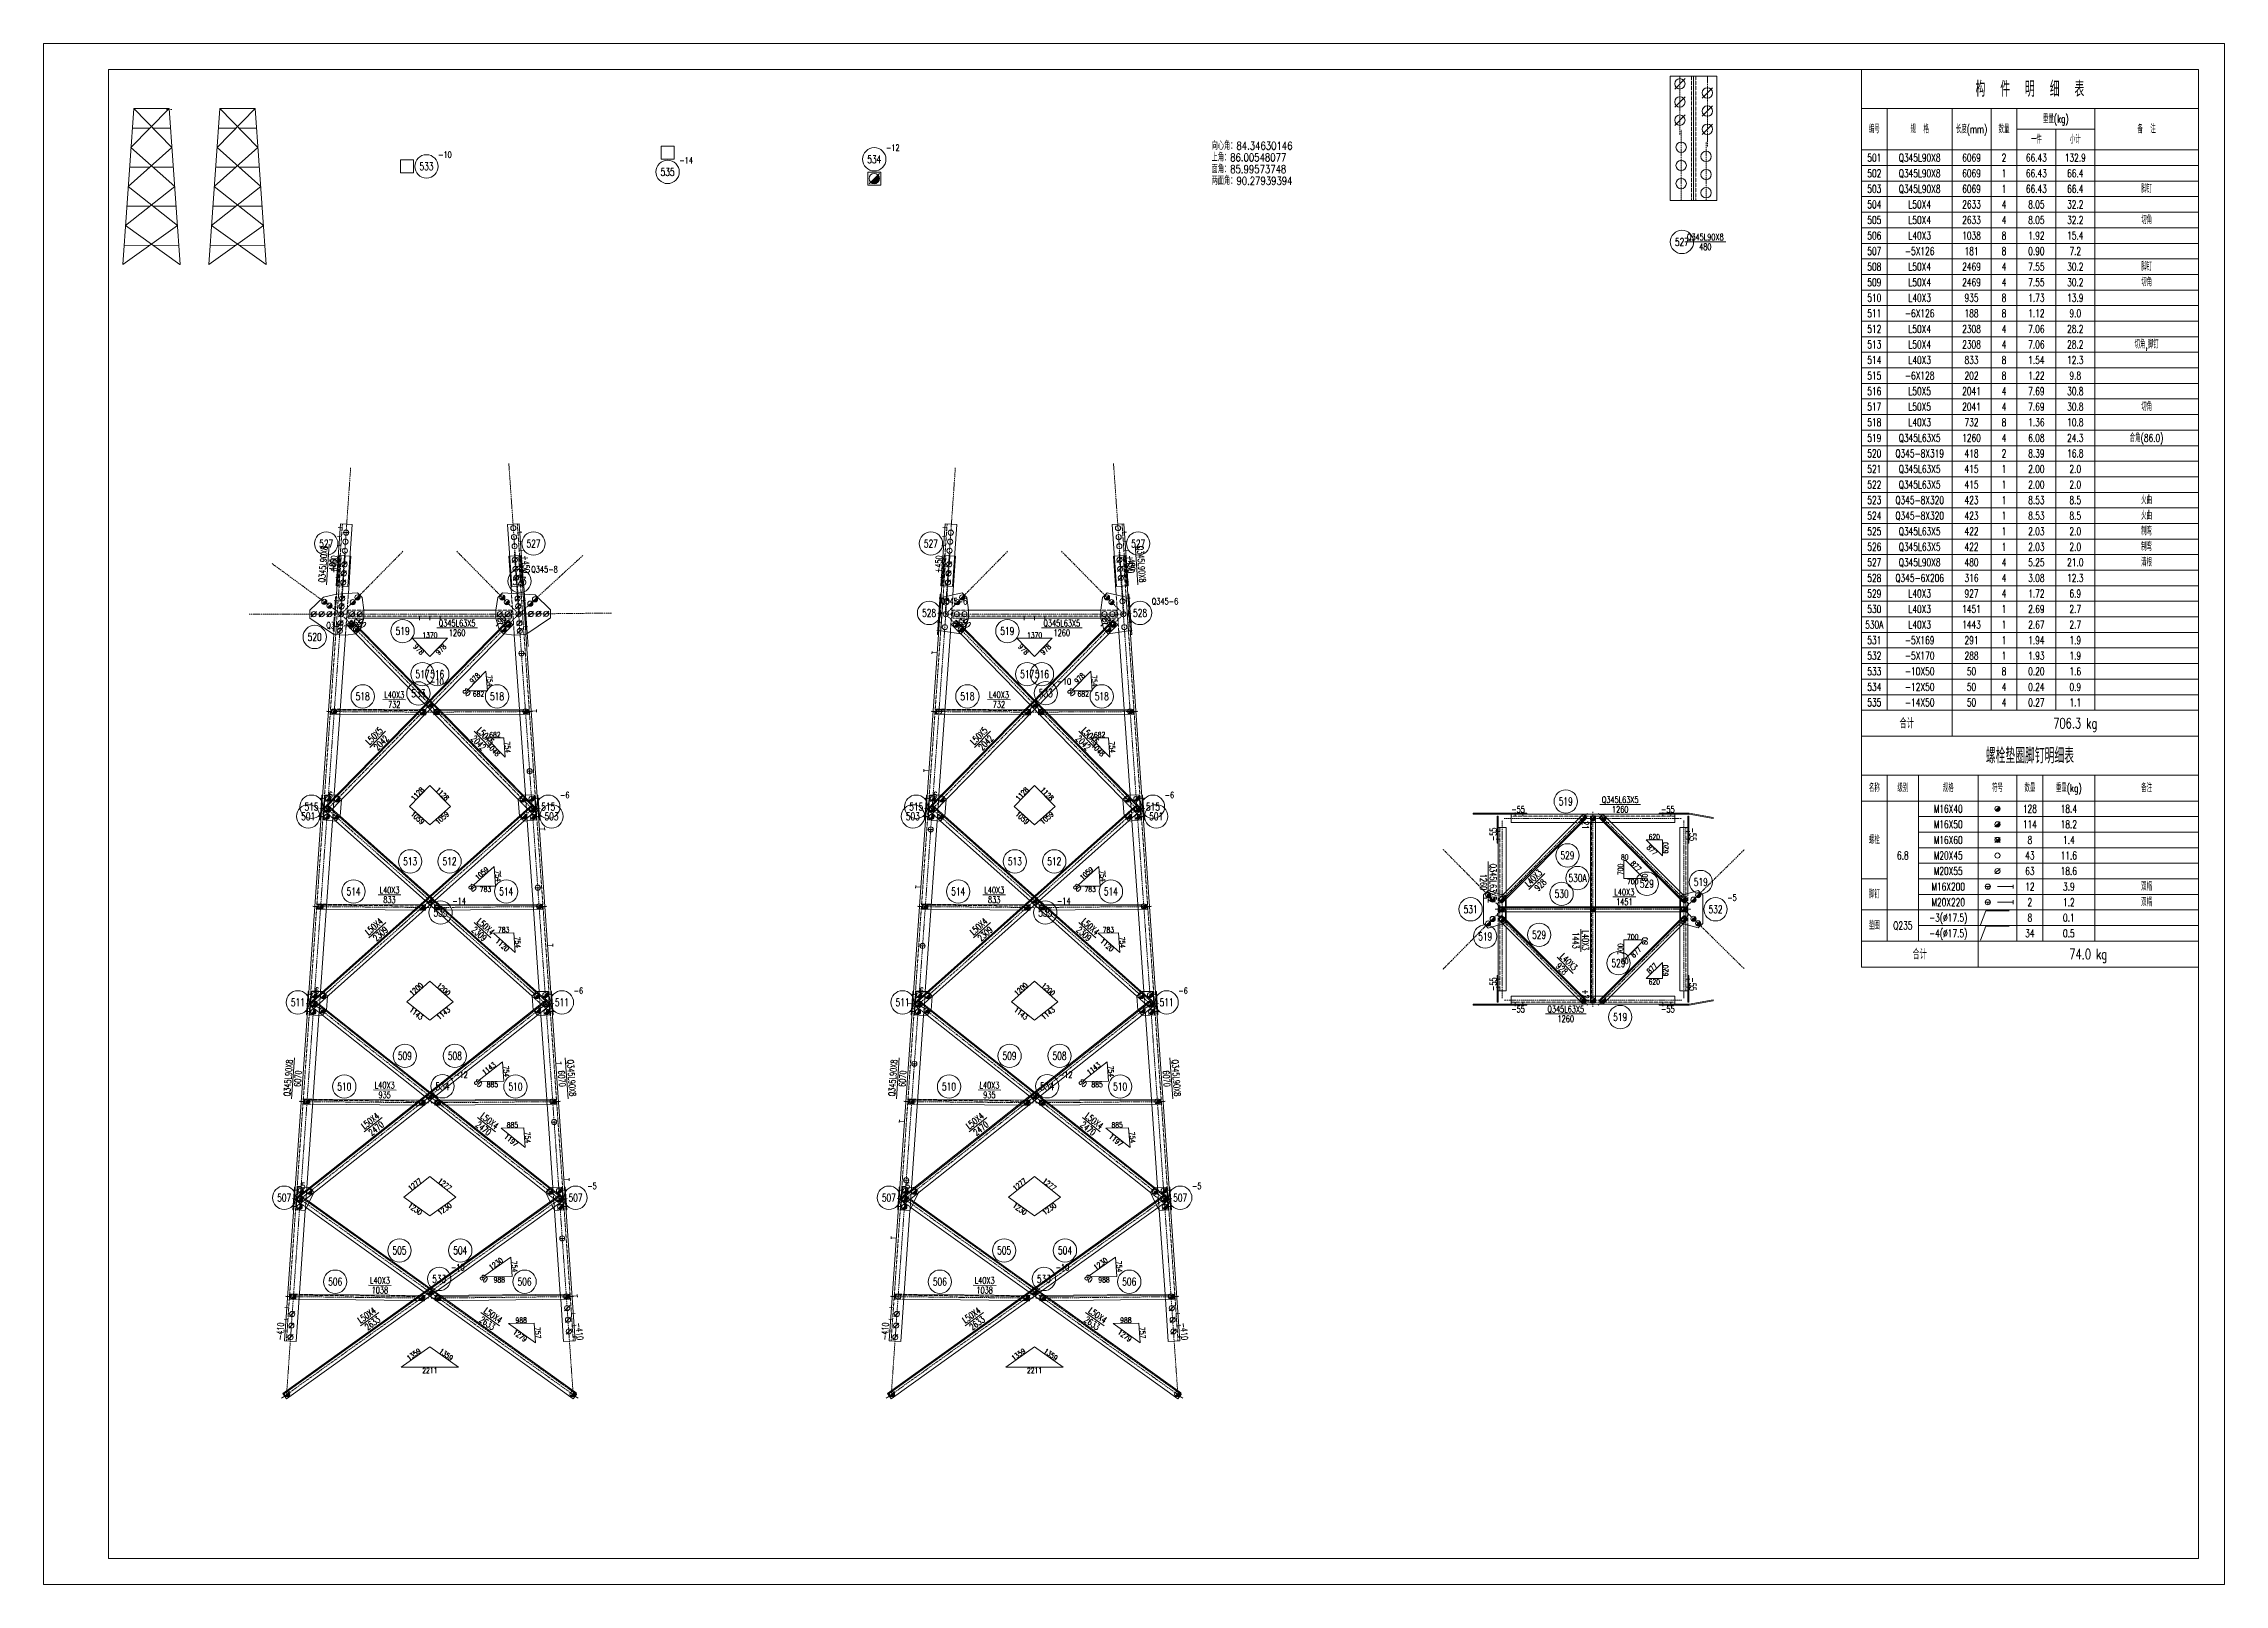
# Model space of a CAD drawing. Extents: x -62666 to 126696, y -48828 to 60042.
# Drawn here: x -62666 to -45846, y -12238 to -358 of the extents above; entities that cross this region are included whole.
import ezdxf
from ezdxf.enums import TextEntityAlignment as Align

# ---------------------------------------------------------------- set-up
doc = ezdxf.new("R2010")
doc.units = 0
doc.header["$MEASUREMENT"] = 0
doc.linetypes.add('Dash', pattern=[2.75, 2, -0.75])
doc.linetypes.add('DashDot', pattern=[15.6, 9, -3, 0.6, -3])
doc.layers.get('0').update_dxf_attribs({"linetype": 'CONTINUOUS', "lineweight": 25})
doc.styles.get("Standard").update_dxf_attribs({"font": 'simplex.shx', "width": 0.7, "height": 3, "bigfont": 'gbhzfs.shx'})

msp = doc.modelspace()

# ---------------------------------------------------------------- texts
at = {"color": 3, "linetype": 'Continuous', "lineweight": 13, "width": 0.7}
for s, height, p in [('构  件  明  细  表', 120, (-47346.47025, -708.15675)), ('编号', 60, (-48546.47025, -1018.15675)), ('规  格', 60, (-48196.47025, -1018.15675)), ('长度(mm)', 60, (-47796.47025, -1018.15675)), ('数量', 60, (-47546.47025, -1018.15675)), ('重量(kg)', 60, (-47146.47025, -938.15675)), ('备  注', 60, (-46446.47025, -1018.15675)), ('一件', 60, (-47296.47025, -1098.15675)), ('小计', 60, (-46996.47025, -1098.15675)), ('501', 60, (-48546.47025, -1238.15675)), ('502', 60, (-48546.47025, -1358.15675)), ('Q345L90X8', 60, (-48196.47025, -1238.15675)), ('Q345L90X8', 60, (-48196.47025, -1358.15675)), ('6069', 60, (-47796.47025, -1238.15675)), ('6069', 60, (-47796.47025, -1358.15675)), ('2', 60, (-47546.47025, -1238.15675)), ('1', 60, (-47546.47025, -1358.15675)), ('66.43', 60, (-47296.47025, -1238.15675)), ('66.43', 60, (-47296.47025, -1358.15675)), ('132.9', 60, (-46996.47025, -1238.15675)), ('66.4', 60, (-46996.47025, -1358.15675)), ('503', 60, (-48546.47025, -1478.15675)), ('Q345L90X8', 60, (-48196.47025, -1478.15675)), ('6069', 60, (-47796.47025, -1478.15675)), ('1', 60, (-47546.47025, -1478.15675)), ('66.43', 60, (-47296.47025, -1478.15675)), ('66.4', 60, (-46996.47025, -1478.15675)), ('脚钉', 60, (-46446.47025, -1478.15675)), ('504', 60, (-48546.47025, -1598.15675)), ('L50X4', 60, (-48196.47025, -1598.15675)), ('2633', 60, (-47796.47025, -1598.15675)), ('4', 60, (-47546.47025, -1598.15675)), ('8.05', 60, (-47296.47025, -1598.15675)), ('32.2', 60, (-46996.47025, -1598.15675)), ('切角', 60, (-46446.47025, -1718.15675)), ('505', 60, (-48546.47025, -1718.15675)), ('506', 60, (-48546.47025, -1838.15675)), ('L50X4', 60, (-48196.47025, -1718.15675)), ('L40X3', 60, (-48196.47025, -1838.15675)), ('2633', 60, (-47796.47025, -1718.15675)), ('1038', 60, (-47796.47025, -1838.15675)), ('4', 60, (-47546.47025, -1718.15675)), ('8', 60, (-47546.47025, -1838.15675)), ('8.05', 60, (-47296.47025, -1718.15675)), ('1.92', 60, (-47296.47025, -1838.15675)), ('32.2', 60, (-46996.47025, -1718.15675)), ('15.4', 60, (-46996.47025, -1838.15675)), ('507', 60, (-48546.47025, -1958.15675)), ('-5X126', 60, (-48196.47025, -1958.15675)), ('181', 60, (-47796.47025, -1958.15675)), ('8', 60, (-47546.47025, -1958.15675)), ('0.90', 60, (-47296.47025, -1958.15675)), ('7.2', 60, (-46996.47025, -1958.15675)), ('508', 60, (-48546.47025, -2078.15675)), ('509', 60, (-48546.47025, -2198.15675)), ('L50X4', 60, (-48196.47025, -2078.15675)), ('L50X4', 60, (-48196.47025, -2198.15675)), ('2469', 60, (-47796.47025, -2078.15675)), ('2469', 60, (-47796.47025, -2198.15675)), ('4', 60, (-47546.47025, -2078.15675)), ('4', 60, (-47546.47025, -2198.15675)), ('7.55', 60, (-47296.47025, -2078.15675)), ('7.55', 60, (-47296.47025, -2198.15675)), ('30.2', 60, (-46996.47025, -2078.15675)), ('30.2', 60, (-46996.47025, -2198.15675)), ('切角', 60, (-46446.47025, -2198.15675)), ('脚钉', 60, (-46446.47025, -2078.15675)), ('510', 60, (-48546.47025, -2318.15675)), ('L40X3', 60, (-48196.47025, -2318.15675)), ('935', 60, (-47796.47025, -2318.15675)), ('8', 60, (-47546.47025, -2318.15675)), ('1.73', 60, (-47296.47025, -2318.15675)), ('13.9', 60, (-46996.47025, -2318.15675)), ('511', 60, (-48546.47025, -2438.15675)), ('-6X126', 60, (-48196.47025, -2438.15675)), ('188', 60, (-47796.47025, -2438.15675)), ('8', 60, (-47546.47025, -2438.15675)), ('1.12', 60, (-47296.47025, -2438.15675)), ('9.0', 60, (-46996.47025, -2438.15675)), ('512', 60, (-48546.47025, -2558.15675)), ('513', 60, (-48546.47025, -2678.15675)), ('L50X4', 60, (-48196.47025, -2558.15675)), ('L50X4', 60, (-48196.47025, -2678.15675)), ('2308', 60, (-47796.47025, -2558.15675)), ('2308', 60, (-47796.47025, -2678.15675)), ('4', 60, (-47546.47025, -2558.15675)), ('4', 60, (-47546.47025, -2678.15675)), ('7.06', 60, (-47296.47025, -2558.15675)), ('7.06', 60, (-47296.47025, -2678.15675)), ('28.2', 60, (-46996.47025, -2558.15675)), ('28.2', 60, (-46996.47025, -2678.15675)), ('切角,脚钉', 60, (-46446.47025, -2678.15675)), ('514', 60, (-48546.47025, -2798.15675)), ('L40X3', 60, (-48196.47025, -2798.15675)), ('833', 60, (-47796.47025, -2798.15675)), ('8', 60, (-47546.47025, -2798.15675)), ('1.54', 60, (-47296.47025, -2798.15675)), ('12.3', 60, (-46996.47025, -2798.15675)), ('515', 60, (-48546.47025, -2918.15675)), ('516', 60, (-48546.47025, -3038.15675)), ('-6X128', 60, (-48196.47025, -2918.15675)), ('L50X5', 60, (-48196.47025, -3038.15675)), ('2041', 60, (-47796.47025, -3038.15675)), ('202', 60, (-47796.47025, -2918.15675)), ('8', 60, (-47546.47025, -2918.15675)), ('4', 60, (-47546.47025, -3038.15675)), ('7.69', 60, (-47296.47025, -3038.15675)), ('1.22', 60, (-47296.47025, -2918.15675)), ('30.8', 60, (-46996.47025, -3038.15675)), ('9.8', 60, (-46996.47025, -2918.15675)), ('517', 60, (-48546.47025, -3158.15675)), ('L50X5', 60, (-48196.47025, -3158.15675)), ('2041', 60, (-47796.47025, -3158.15675)), ('4', 60, (-47546.47025, -3158.15675)), ('7.69', 60, (-47296.47025, -3158.15675)), ('30.8', 60, (-46996.47025, -3158.15675)), ('切角', 60, (-46446.47025, -3158.15675)), ('518', 60, (-48546.47025, -3278.15675)), ('L40X3', 60, (-48196.47025, -3278.15675)), ('732', 60, (-47796.47025, -3278.15675)), ('8', 60, (-47546.47025, -3278.15675)), ('1.36', 60, (-47296.47025, -3278.15675)), ('10.8', 60, (-46996.47025, -3278.15675)), ('合角(86.0)', 60, (-46446.47025, -3398.15675)), ('519', 60, (-48546.47025, -3398.15675)), ('520', 60, (-48546.47025, -3518.15675)), ('Q345-8X319', 60, (-48196.47025, -3518.15675)), ('Q345L63X5', 60, (-48196.47025, -3398.15675)), ('1260', 60, (-47796.47025, -3398.15675)), ('418', 60, (-47796.47025, -3518.15675)), ('4', 60, (-47546.47025, -3398.15675)), ('2', 60, (-47546.47025, -3518.15675)), ('8.39', 60, (-47296.47025, -3518.15675)), ('6.08', 60, (-47296.47025, -3398.15675)), ('24.3', 60, (-46996.47025, -3398.15675)), ('16.8', 60, (-46996.47025, -3518.15675)), ('521', 60, (-48546.47025, -3638.15675)), ('Q345L63X5', 60, (-48196.47025, -3638.15675)), ('415', 60, (-47796.47025, -3638.15675)), ('1', 60, (-47546.47025, -3638.15675)), ('2.00', 60, (-47296.47025, -3638.15675)), ('2.0', 60, (-46996.47025, -3638.15675)), ('522', 60, (-48546.47025, -3758.15675)), ('523', 60, (-48546.47025, -3878.15675)), ('Q345-8X320', 60, (-48196.47025, -3878.15675)), ('Q345L63X5', 60, (-48196.47025, -3758.15675)), ('415', 60, (-47796.47025, -3758.15675)), ('423', 60, (-47796.47025, -3878.15675)), ('1', 60, (-47546.47025, -3758.15675)), ('1', 60, (-47546.47025, -3878.15675)), ('2.00', 60, (-47296.47025, -3758.15675)), ('8.53', 60, (-47296.47025, -3878.15675)), ('2.0', 60, (-46996.47025, -3758.15675)), ('8.5', 60, (-46996.47025, -3878.15675)), ('火曲', 60, (-46446.47025, -3878.15675)), ('524', 60, (-48546.47025, -3998.15675)), ('Q345-8X320', 60, (-48196.47025, -3998.15675)), ('423', 60, (-47796.47025, -3998.15675)), ('1', 60, (-47546.47025, -3998.15675)), ('8.53', 60, (-47296.47025, -3998.15675)), ('8.5', 60, (-46996.47025, -3998.15675)), ('火曲', 60, (-46446.47025, -3998.15675)), ('525', 60, (-48546.47025, -4118.15675)), ('Q345L63X5', 60, (-48196.47025, -4118.15675)), ('422', 60, (-47796.47025, -4118.15675)), ('1', 60, (-47546.47025, -4118.15675)), ('2.03', 60, (-47296.47025, -4118.15675)), ('2.0', 60, (-46996.47025, -4118.15675)), ('制弯', 60, (-46446.47025, -4118.15675)), ('制弯', 60, (-46446.47025, -4238.15675)), ('526', 60, (-48546.47025, -4238.15675)), ('527', 60, (-48546.47025, -4358.15675)), ('Q345L63X5', 60, (-48196.47025, -4238.15675)), ('Q345L90X8', 60, (-48196.47025, -4358.15675)), ('422', 60, (-47796.47025, -4238.15675)), ('480', 60, (-47796.47025, -4358.15675)), ('4', 60, (-47546.47025, -4358.15675)), ('1', 60, (-47546.47025, -4238.15675)), ('2.03', 60, (-47296.47025, -4238.15675)), ('5.25', 60, (-47296.47025, -4358.15675)), ('21.0', 60, (-46996.47025, -4358.15675)), ('2.0', 60, (-46996.47025, -4238.15675)), ('清根', 60, (-46446.47025, -4358.15675)), ('528', 60, (-48546.47025, -4478.15675)), ('Q345-6X206', 60, (-48196.47025, -4478.15675)), ('316', 60, (-47796.47025, -4478.15675)), ('4', 60, (-47546.47025, -4478.15675)), ('3.08', 60, (-47296.47025, -4478.15675)), ('12.3', 60, (-46996.47025, -4478.15675)), ('529', 60, (-48546.47025, -4598.15675)), ('530', 60, (-48546.47025, -4718.15675)), ('L40X3', 60, (-48196.47025, -4598.15675)), ('L40X3', 60, (-48196.47025, -4718.15675)), ('1451', 60, (-47796.47025, -4718.15675)), ('927', 60, (-47796.47025, -4598.15675)), ('4', 60, (-47546.47025, -4598.15675)), ('1', 60, (-47546.47025, -4718.15675)), ('2.69', 60, (-47296.47025, -4718.15675)), ('1.72', 60, (-47296.47025, -4598.15675)), ('2.7', 60, (-46996.47025, -4718.15675)), ('6.9', 60, (-46996.47025, -4598.15675)), ('530A', 60, (-48546.47025, -4838.15675)), ('L40X3', 60, (-48196.47025, -4838.15675)), ('1443', 60, (-47796.47025, -4838.15675)), ('1', 60, (-47546.47025, -4838.15675)), ('2.67', 60, (-47296.47025, -4838.15675)), ('2.7', 60, (-46996.47025, -4838.15675)), ('531', 60, (-48546.47025, -4958.15675)), ('-5X169', 60, (-48196.47025, -4958.15675)), ('291', 60, (-47796.47025, -4958.15675)), ('1', 60, (-47546.47025, -4958.15675)), ('1.94', 60, (-47296.47025, -4958.15675)), ('1.9', 60, (-46996.47025, -4958.15675)), ('532', 60, (-48546.47025, -5078.15675)), ('533', 60, (-48546.47025, -5198.15675)), ('-5X170', 60, (-48196.47025, -5078.15675)), ('-10X50', 60, (-48196.47025, -5198.15675)), ('288', 60, (-47796.47025, -5078.15675)), ('50', 60, (-47796.47025, -5198.15675)), ('8', 60, (-47546.47025, -5198.15675)), ('1', 60, (-47546.47025, -5078.15675)), ('0.20', 60, (-47296.47025, -5198.15675)), ('1.93', 60, (-47296.47025, -5078.15675)), ('1.9', 60, (-46996.47025, -5078.15675)), ('1.6', 60, (-46996.47025, -5198.15675)), ('534', 60, (-48546.47025, -5318.15675)), ('-12X50', 60, (-48196.47025, -5318.15675)), ('50', 60, (-47796.47025, -5318.15675)), ('4', 60, (-47546.47025, -5318.15675)), ('0.24', 60, (-47296.47025, -5318.15675)), ('0.9', 60, (-46996.47025, -5318.15675)), ('535', 60, (-48546.47025, -5438.15675)), ('合计', 80, (-48296.47025, -5598.15675)), ('-14X50', 60, (-48196.47025, -5438.15675)), ('50', 60, (-47796.47025, -5438.15675)), ('4', 60, (-47546.47025, -5438.15675)), ('0.27', 60, (-47296.47025, -5438.15675)), ('1.1', 60, (-46996.47025, -5438.15675)), ('706.3 kg', 80, (-46996.47025, -5598.15675)), ('螺栓垫圈脚钉明细表', 120, (-47346.47025, -5848.15675)), ('名称', 60, (-48546.47025, -6098.15675)), ('级别', 60, (-48326.47025, -6098.15675)), ('规格', 60, (-47976.47025, -6098.15675)), ('符号', 60, (-47596.47025, -6098.15675)), ('数量', 60, (-47346.47025, -6098.15675)), ('重量(kg)', 60, (-47046.47025, -6098.15675)), ('备注', 60, (-46446.47025, -6098.15675)), ('M16X40', 60, (-47976.47025, -6258.15675)), ('M16X50', 60, (-47976.47025, -6378.15675)), ('128', 60, (-47346.47025, -6258.15675)), ('114', 60, (-47346.47025, -6378.15675)), ('18.4', 60, (-47046.47025, -6258.15675)), ('18.2', 60, (-47046.47025, -6378.15675)), ('螺栓', 60, (-48546.47025, -6498.15675)), ('M16X60', 60, (-47976.47025, -6498.15675)), ('8', 60, (-47346.47025, -6498.15675)), ('1.4', 60, (-47046.47025, -6498.15675)), ('6.8', 60, (-48326.47025, -6618.15675)), ('M20X45', 60, (-47976.47025, -6618.15675)), ('M20X55', 60, (-47976.47025, -6738.15675)), ('43', 60, (-47346.47025, -6618.15675)), ('63', 60, (-47346.47025, -6738.15675)), ('11.6', 60, (-47046.47025, -6618.15675)), ('18.6', 60, (-47046.47025, -6738.15675)), ('脚钉', 60, (-48546.47025, -6918.15675)), ('M16X200', 60, (-47976.47025, -6858.15675)), ('12', 60, (-47346.47025, -6858.15675)), ('3.9', 60, (-47046.47025, -6858.15675)), ('双帽', 60, (-46446.47025, -6858.15675)), ('-3(%%c17.5)', 60, (-47976.47025, -7098.15675)), ('M20X220', 60, (-47976.47025, -6978.15675)), ('2', 60, (-47346.47025, -6978.15675)), ('1.2', 60, (-47046.47025, -6978.15675)), ('双帽', 60, (-46446.47025, -6978.15675)), ('垫圈', 60, (-48546.47025, -7158.15675)), ('Q235', 60, (-48326.47025, -7158.15675)), ('-4(%%c17.5)', 60, (-47976.47025, -7218.15675)), ('34', 60, (-47346.47025, -7218.15675)), ('8', 60, (-47346.47025, -7098.15675)), ('0.1', 60, (-47046.47025, -7098.15675)), ('0.5', 60, (-47046.47025, -7218.15675)), ('合计', 80, (-48196.47025, -7378.15675)), ('74.0 kg', 80, (-46896.47025, -7378.15675))]:
    msp.add_text(s, height=height, dxfattribs=at).set_placement(p, align=Align.MIDDLE_CENTER)
at = {"color": 7, "linetype": 'Continuous', "lineweight": 13, "width": 0.7}
for s, p in [('-12', (-56169.52941, -1159.99513)), ('-10', (-59623.64027, -1214.69122)), ('-14', (-57763.66064, -1257.19122)), ('Q345-8', (-58905.61641, -4411.81125)), ('Q345-6', (-55747.04156, -4657.97597)), ('Q345-6', (-54119.67067, -4657.97597)), ('Q345-8', (-60485.80722, -4843.17322)), ('-10', (-59685.82735, -5278.44923)), ('-10', (-54846.52218, -5276.75411)), ('-6', (-60510.30387, -6152.02991)), ('-6', (-58684.29645, -6152.01925)), ('-6', (-55846.35945, -6152.01925)), ('-6', (-54020.35278, -6152.01925)), ('-14', (-59514.73821, -6968.1351)), ('-14', (-54850.79454, -6968.1351)), ('-5', (-51569.91994, -6942.67831)), ('-5', (-49681.22596, -6942.70077)), ('-6', (-60615.65378, -7660.67777)), ('-6', (-58578.94564, -7660.67979)), ('-6', (-55951.71011, -7660.67777)), ('-6', (-53915.00198, -7660.67979)), ('-12', (-59500.16887, -8307.40741)), ('-12', (-54836.2252, -8307.40741)), ('-5', (-60720.83047, -9166.84488)), ('-5', (-58473.7688, -9166.84917)), ('-5', (-56056.8868, -9166.84488)), ('-5', (-53809.82513, -9166.84917)), ('-10', (-59525.12801, -9793.20503)), ('-10', (-54861.18434, -9793.20503))]:
    msp.add_text(s, height=48, dxfattribs=at).set_placement(p, align=Align.MIDDLE_LEFT)
at = {"color": 7, "linetype": 'Continuous', "lineweight": 13, "width": 0.8}
for s, p in [('向心角：84.34630146', (-53658.19461, -1194.007)), ('上角：86.00548077', (-53658.19461, -1284.007)), ('面角：85.99573748', (-53658.19461, -1374.007)), ('两面角：90.27939394', (-53658.19461, -1464.007))]:
    msp.add_text(s, height=60, dxfattribs=at).set_placement(p, align=Align.BOTTOM_LEFT)
at = {"color": 7, "linetype": 'Continuous', "lineweight": 13, "width": 0.7}
for s, height, p in [('533', 60, (-59713.64027, -1304.69122)), ('535', 60, (-57853.66064, -1347.19122)), ('534', 60, (-56259.52941, -1249.99513)), ('Q345L90X8', 50, (-49850.27264, -1849.72568)), ('527', 60, (-50030.27264, -1887.22568)), ('480', 50, (-49850.27264, -1924.72568)), ('527', 60, (-60486.63809, -4212.90835)), ('527', 60, (-58887.96148, -4212.90835)), ('527', 60, (-55822.69442, -4212.90835)), ('527', 60, (-54224.01781, -4212.90835)), ('523', 60, (-58995.61641, -4501.81125)), ('-55', 50, (-60264.79861, -4826.46225)), ('519', 60, (-59897.29939, -4887.96225)), ('Q345L63X5', 50, (-59477.30018, -4826.46225)), ('1260', 50, (-59477.30018, -4901.46225)), ('-55', 50, (-59109.80096, -4826.46225)), ('528', 60, (-55837.04156, -4747.97597)), ('-55', 50, (-55600.85494, -4826.46225)), ('519', 60, (-55233.35572, -4887.96225)), ('Q345L63X5', 50, (-54813.35651, -4826.46225)), ('1260', 50, (-54813.35651, -4901.46225)), ('-55', 50, (-54445.85729, -4826.46225)), ('528', 60, (-54209.67067, -4747.97597)), ('520', 60, (-60575.80722, -4933.17322)), ('517', 60, (-59744.25596, -5220.13569)), ('516', 60, (-59630.3378, -5220.13167)), ('517', 60, (-55080.31229, -5220.13569)), ('516', 60, (-54966.39672, -5220.13434)), ('518', 60, (-60205.37697, -5390.95355)), ('533', 60, (-59775.82735, -5368.44923)), ('518', 60, (-59169.26068, -5390.94196)), ('518', 60, (-55541.43406, -5390.9512)), ('533', 60, (-54936.52218, -5366.75411)), ('518', 60, (-54505.31654, -5390.94296)), ('515', 60, (-60600.30387, -6242.02991)), ('515', 60, (-58774.29645, -6242.01925)), ('515', 60, (-55936.35945, -6242.01925)), ('515', 60, (-54110.35278, -6242.01925)), ('519', 60, (-50926.36974, -6201.34823)), ('Q345L63X5', 50, (-50506.37053, -6187.84823)), ('501', 60, (-60625.53327, -6316.21941)), ('503', 60, (-58749.06629, -6316.21941)), ('503', 60, (-55961.58961, -6316.21941)), ('501', 60, (-54085.12263, -6316.21941)), ('-55', 50, (-51293.86896, -6262.84823)), ('1260', 50, (-50506.37053, -6262.84823)), ('-55', 50, (-50138.87132, -6262.84823)), ('513', 60, (-59839.28876, -6663.78996)), ('512', 60, (-59535.31081, -6663.78996)), ('513', 60, (-55175.34509, -6663.78996)), ('512', 60, (-54871.36714, -6663.78996)), ('529', 60, (-50913.11605, -6617.38555)), ('514', 60, (-60276.24984, -6895.54186)), ('514', 60, (-59098.39158, -6895.54221)), ('514', 60, (-55612.30617, -6895.54186)), ('514', 60, (-54434.44791, -6895.54221)), ('530', 60, (-50958.15113, -6913.69122)), ('530A', 60, (-50835.37014, -6792.24355)), ('L40X3', 50, (-50474.58914, -6900.19122)), ('529', 60, (-50301.05376, -6835.95814)), ('519', 60, (-49885.02715, -6822.69161)), ('535', 60, (-59604.73821, -7058.1351)), ('535', 60, (-54940.79454, -7058.1351)), ('531', 60, (-51659.91994, -7032.67831)), ('1451', 50, (-50474.58914, -6975.19122)), ('532', 60, (-49771.22596, -7032.70077)), ('519', 60, (-51547.71312, -7242.69082)), ('529', 60, (-51131.68651, -7229.42429)), ('529', 60, (-50519.62423, -7447.99688)), ('511', 60, (-60705.65378, -7750.67777)), ('511', 60, (-58668.94564, -7750.67979)), ('511', 60, (-56041.71011, -7750.67777)), ('511', 60, (-54005.00198, -7750.67979)), ('-55', 50, (-51293.86896, -7802.5342)), ('Q345L63X5', 50, (-50926.36974, -7802.5342)), ('1260', 50, (-50926.36974, -7877.5342)), ('519', 60, (-50506.37053, -7864.0342)), ('-55', 50, (-50138.87132, -7802.5342)), ('509', 60, (-59880.08545, -8163.21188)), ('508', 60, (-59494.51321, -8163.21116)), ('509', 60, (-55216.14178, -8163.21188)), ('508', 60, (-54830.56954, -8163.21116)), ('510', 60, (-60347.13305, -8399.75794)), ('534', 60, (-59590.16887, -8397.40741)), ('510', 60, (-59027.50543, -8399.75685)), ('510', 60, (-55683.18938, -8399.75794)), ('534', 60, (-54926.2252, -8397.40741)), ('510', 60, (-54363.56176, -8399.75685)), ('507', 60, (-60810.83047, -9256.84488)), ('507', 60, (-58563.7688, -9256.84917)), ('507', 60, (-56146.8868, -9256.84488)), ('507', 60, (-53899.82513, -9256.84917)), ('505', 60, (-59921.8904, -9663.52678)), ('504', 60, (-59452.70641, -9663.52478)), ('505', 60, (-55257.94673, -9663.52678)), ('504', 60, (-54788.76274, -9663.52478)), ('506', 60, (-60417.71467, -9904.3218)), ('533', 60, (-59615.12801, -9883.20503)), ('506', 60, (-58956.92522, -9904.31654)), ('506', 60, (-55753.771, -9904.3218)), ('533', 60, (-54951.18434, -9883.20503)), ('506', 60, (-54292.98155, -9904.31654))]:
    msp.add_text(s, height=height, dxfattribs=at).set_placement(p, align=Align.MIDDLE_CENTER)
for s, rotation, p in [('Q345L90X8', 86.005480773, (-60511.24295, -4371.46314)), ('480', 86.005480773, (-60436.42515, -4376.68772)), ('+450', 86.005480773, (-60428.12699, -4372.13834)), ('+450', 273.994519227, (-58946.47258, -4372.13834)), ('+450', 86.005480773, (-55764.18332, -4372.13834)), ('+450', 273.994519227, (-54282.52891, -4372.13834)), ('480', 273.994519227, (-54274.23075, -4376.68772)), ('Q345L90X8', 273.994519227, (-54199.41295, -4371.46314)), ('-90', 314.448526524, (-60227.89256, -4814.92178)), ('-90', 45.551473476, (-59146.7039, -4814.92051)), ('-90', 314.448526524, (-55563.94889, -4814.92178)), ('-90', 45.551473476, (-54482.763, -4814.92336)), ('L40X3', 359.697724809, (-59961.42592, -5378.74039)), ('L40X3', 359.698338524, (-55297.48851, -5378.7354)), ('732', 359.697724809, (-59961.82397, -5453.73933)), ('732', 359.698338524, (-55297.88542, -5453.73435)), ('L50X5', 45.551473476, (-60116.46958, -5696.43444)), ('2042', 45.551473476, (-60062.92865, -5748.95461)), ('2042', 314.448526524, (-59311.66095, -5748.96287)), ('L50X5', 314.448526524, (-59258.1209, -5696.44179)), ('L50X5', 45.551473476, (-55452.52829, -5696.43688)), ('2042', 45.551473476, (-55398.9873, -5748.95699)), ('2042', 314.448526524, (-54647.71728, -5748.96287)), ('L50X5', 314.448526524, (-54594.17724, -5696.44179)), ('+21', 270, (-50773.87014, -6363.84823)), ('-55', 90, (-51486.21312, -6455.19239)), ('-55', 270, (-49946.52715, -6455.19239)), ('Q345L63X5', 270, (-51486.21312, -6822.69161)), ('L40X3', 45, (-51175.1724, -6792.46777)), ('L40X3', 359.530531208, (-59998.49336, -6884.31733)), ('L40X3', 359.530531208, (-55334.54969, -6884.31733)), ('1260', 270, (-51561.21312, -6822.69161)), ('928', 45, (-51122.13939, -6845.50078)), ('833', 359.530531208, (-59999.10936, -6959.3148)), ('833', 359.530531208, (-55335.16569, -6959.3148)), ('L50X4', 41.745201203, (-60118.40283, -7166.03797)), ('2309', 41.745201203, (-60068.46639, -7221.99646)), ('2309', 318.254798797, (-59306.13318, -7221.99646)), ('L50X4', 318.254798797, (-59256.19674, -7166.03797)), ('L50X4', 41.745201203, (-55454.45916, -7166.03797)), ('2309', 41.745201203, (-55404.52272, -7221.99646)), ('2309', 318.254798797, (-54642.18951, -7221.99646)), ('L50X4', 318.254798797, (-54592.25307, -7166.03797)), ('1443', 270, (-50848.87014, -7273.13888)), ('L40X3', 270, (-50773.87014, -7273.13888)), ('L40X3', 315, (-50903.57156, -7438.44736)), ('-55', 90, (-51486.21312, -7610.19004)), ('928', 315, (-50956.60303, -7491.48191)), ('-55', 270, (-49946.52715, -7610.19004)), ('+21', 270, (-50773.87014, -7701.5342)), ('Q345L90X8', 86.005480773, (-60779.93243, -8333.47416)), ('Q345L90X8', 273.994519227, (-58594.66713, -8333.47416)), ('Q345L90X8', 86.005480773, (-56115.98877, -8333.47416)), ('Q345L90X8', 273.994519227, (-53930.72347, -8333.47416)), ('6070', 86.005480773, (-60705.11463, -8338.69874)), ('L40X3', 359.477398801, (-60035.36536, -8389.10112)), ('6070', 273.994519227, (-58669.48494, -8338.69874)), ('6070', 86.005480773, (-56041.17096, -8338.69874)), ('L40X3', 359.477398801, (-55371.42169, -8389.10112)), ('6070', 273.994519227, (-54005.54127, -8338.69874)), ('935', 359.477398801, (-60036.05049, -8464.098)), ('935', 359.477398801, (-55372.10683, -8464.098)), ('L50X4', 38.431642006, (-60147.63025, -8664.2192)), ('2470', 38.431642006, (-60101.01172, -8722.97048)), ('2470', 321.568357994, (-59273.587, -8722.97116)), ('L50X4', 321.568357994, (-59226.96847, -8664.21988)), ('L50X4', 38.431642006, (-55483.68658, -8664.2192)), ('2470', 38.431642006, (-55437.06805, -8722.97048)), ('2470', 321.568357994, (-54609.64333, -8722.97116)), ('L50X4', 321.568357994, (-54563.0248, -8664.21988)), ('L40X3', 359.373989633, (-60071.73485, -9894.6013)), ('L40X3', 359.373989633, (-55407.79118, -9894.6013)), ('1038', 359.373989633, (-60072.55477, -9969.59682)), ('1038', 359.373989633, (-55408.61111, -9969.59682)), ('-410', 86.005480773, (-60841.17031, -10287.06396)), ('L50X4', 35.60391288, (-60174.11875, -10163.47589)), ('2633', 35.60391288, (-60130.4555, -10224.45556)), ('2633', 324.39608712, (-59244.1427, -10224.45656)), ('L50X4', 324.39608712, (-59200.47931, -10163.47699)), ('-410', 273.994519227, (-58533.42925, -10287.06396)), ('-410', 86.005480773, (-56177.22664, -10287.06396)), ('L50X4', 35.60391288, (-55510.17508, -10163.47589)), ('2633', 35.60391288, (-55466.51183, -10224.45556)), ('2633', 324.39608712, (-54580.19903, -10224.45656)), ('L50X4', 324.39608712, (-54536.53565, -10163.47699)), ('-410', 273.994519227, (-53869.48559, -10287.06396))]:
    msp.add_text(s, height=50, rotation=rotation, dxfattribs=at).set_placement(p, align=Align.MIDDLE_CENTER)
at = {"color": 7, "linetype": 'Continuous', "lineweight": 20, "width": 0.7}
for s, rotation, p in [('978', 314.44856607, (-59772.93241, -5029.81635)), ('1370', 359.999962817, (-59687.2995, -4919.17863)), ('978', 45.551472993, (-59601.66643, -5029.81642)), ('978', 314.44856607, (-55108.98873, -5029.81635)), ('1370', 359.999962357, (-55023.35582, -4919.17864)), ('978', 45.551473476, (-54937.72275, -5029.81643)), ('80', 314.448526524, (-59403.13467, -5360.24778)), ('978', 45.551472993, (-59340.23418, -5251.0955)), ('682', 0.299189161, (-59312.12632, -5372.79328)), ('754', 273.994519227, (-59225.40946, -5271.58233)), ('80', 314.448526524, (-54739.19008, -5360.24872)), ('978', 45.551473476, (-54676.2899, -5251.09613)), ('682', 0.299452157, (-54648.18162, -5372.79422)), ('754', 273.994519227, (-54561.46518, -5271.58296)), ('682', 0.299189161, (-59185.81036, -5686.59193)), ('682', 0.299452157, (-54521.86568, -5686.59307)), ('1048', 314.448489618, (-59197.56805, -5802.58146)), ('754', 273.994519227, (-59088.34263, -5783.7473)), ('1048', 314.448489618, (-54533.62327, -5802.5826)), ('754', 273.994519227, (-54424.39814, -5783.74813)), ('1128', 45.551473895, (-59783.43275, -6143.2157)), ('1128', 314.448492234, (-59591.16628, -6143.21561)), ('1128', 45.551473476, (-55119.48908, -6143.21571)), ('1128', 314.448492234, (-54927.22261, -6143.21562)), ('1059', 318.254798253, (-59782.27939, -6328.96307)), ('1059', 41.745245725, (-59592.31983, -6328.96296)), ('1059', 318.254798797, (-55118.33572, -6328.96308)), ('1059', 41.745245725, (-54928.37616, -6328.96296)), ('877', 315, (-50260.45759, -6576.77866)), ('620', 90, (-50157.45251, -6559.8081)), ('1059', 41.745245725, (-59285.84084, -6756.23815)), ('1059', 41.745245725, (-54621.89718, -6756.23815)), ('700', 90, (-50503.46072, -6725.7475)), ('877', 315, (-50384.45607, -6700.77715)), ('80', 318.254798797, (-59358.87204, -6867.87664)), ('783', 0.469468792, (-59258.44549, -6878.65424)), ('754', 273.994519227, (-59161.66924, -6777.15811)), ('80', 318.254798797, (-54694.92837, -6867.87664)), ('783', 0.469468792, (-54594.50182, -6878.65424)), ('754', 273.994519227, (-54497.72557, -6777.15811)), ('80', 90, (-50315.39212, -6787.78201)), ('783', 0.469468792, (-59118.02531, -7191.31041)), ('783', 0.469468792, (-54454.08164, -7191.31041)), ('1120', 318.254798818, (-59128.5582, -7308.39986)), ('754', 273.994519227, (-59010.35551, -7288.17984)), ('1120', 318.254798818, (-54464.61453, -7308.39986)), ('754', 273.994519227, (-54346.41184, -7288.17984)), ('700', 90, (-50503.46038, -7339.63527)), ('877', 45, (-50384.45552, -7364.60583)), ('80', 90, (-50315.39178, -7277.60097)), ('877', 45, (-50260.45681, -7488.60454)), ('620', 90, (-50157.45195, -7505.57511)), ('1200', 41.745201203, (-59792.7798, -7648.82616)), ('1200', 318.254798817, (-59581.81977, -7648.82616)), ('1200', 41.745201203, (-55128.83613, -7648.82616)), ('1200', 318.254798817, (-54917.8761, -7648.82616)), ('1143', 321.568357994, (-59791.71807, -7836.41955)), ('1143', 38.431641982, (-59582.8815, -7836.41955)), ('1143', 321.568357994, (-55127.7744, -7836.41955)), ('1143', 38.431641982, (-54918.93783, -7836.41955)), ('1143', 38.431641982, (-59231.68231, -8260.90347)), ('1143', 38.431641982, (-54567.73865, -8260.90347)), ('80', 321.568357994, (-59314.91597, -8374.49447)), ('885', 0.522312698, (-59205.02878, -8383.85898)), ('754', 273.994519227, (-59098.07221, -8282.19793)), ('80', 321.568357994, (-54650.9723, -8374.49447)), ('885', 0.522312698, (-54541.08511, -8383.85898)), ('754', 273.994519227, (-54434.12855, -8282.19793)), ('885', 0.522312698, (-59050.45404, -8695.58706)), ('885', 0.522312698, (-54386.51037, -8695.58706)), ('1197', 321.568358348, (-59059.90307, -8813.57)), ('754', 273.994519227, (-58932.55967, -8792.29108)), ('1197', 321.568358348, (-54395.9594, -8813.57)), ('754', 273.994519227, (-54268.616, -8792.29108)), ('1277', 38.431642028, (-59802.21831, -9154.33295)), ('1277', 321.568358326, (-59572.38127, -9154.33295)), ('1277', 38.431642028, (-55138.27464, -9154.33295)), ('1277', 321.568358326, (-54908.4376, -9154.33295)), ('1230', 324.396087094, (-59801.27266, -9343.59999)), ('1230', 35.603912483, (-59573.32692, -9343.59999)), ('1230', 324.396087094, (-55137.32899, -9343.59999)), ('1230', 35.603912483, (-54909.38325, -9343.59999)), ('1230', 35.603912483, (-59177.7611, -9766.16048)), ('754', 273.994519227, (-59034.59641, -9787.58189)), ('1230', 35.603912483, (-54513.81743, -9766.16048)), ('754', 273.994519227, (-54370.65274, -9787.58189)), ('80', 324.39608712, (-59271.25779, -9881.44813)), ('988', 0.624992545, (-59151.77301, -9889.51305)), ('80', 324.39608712, (-54607.31412, -9881.44813)), ('988', 0.624992545, (-54487.82934, -9889.51305)), ('988', 0.624992545, (-58983.05548, -10201.25756)), ('988', 0.624992545, (-54319.11182, -10201.25756)), ('1359', 35.60391288, (-59811.79928, -10465.72512)), ('1279', 324.39608712, (-58991.48948, -10320.33091)), ('757', 273.994519227, (-58854.82869, -10298.06839)), ('1359', 35.60391288, (-55147.85561, -10465.72512)), ('1279', 324.39608712, (-54327.54581, -10320.33091)), ('757', 273.994519227, (-54190.88502, -10298.06839)), ('2211', 359.999999427, (-59687.29979, -10588.37971)), ('1359', 324.39608712, (-59562.8003, -10465.72512)), ('2211', 359.999999427, (-55023.35612, -10588.37971)), ('1359', 324.39608712, (-54898.85663, -10465.72512))]:
    msp.add_text(s, height=40, rotation=rotation, dxfattribs=at).set_placement(p, align=Align.MIDDLE_CENTER)
for s, p in [('620', (-50243.48702, -6473.77359)), ('80', (-50471.46093, -6631.7132)), ('700', (-50409.42642, -6819.7818)), ('700', (-50409.42608, -7245.60097)), ('80', (-50471.46038, -7433.66957)), ('620', (-50243.48624, -7591.60941))]:
    msp.add_text(s, height=40, dxfattribs=at).set_placement(p, align=Align.MIDDLE_CENTER)

# ---------------------------------------------------------------- blocks, each defined once
blk = doc.blocks.new('M16X40S')
at = {"color": 3, "linetype": 'Continuous', "lineweight": 13}
blk.add_line((-0.707, -0.707), (0.707, 0.707), dxfattribs=at)
blk.add_circle((0, 0), 1, dxfattribs=at)
for radius in [0.9, 0.8, 0.7, 0.6, 0.5, 0.4, 0.3, 0.2, 0.1]:
    blk.add_arc((0, 0), radius, 225, 45, dxfattribs=at)
blk = doc.blocks.new('M16X50S')
at = {"color": 3, "linetype": 'Continuous', "lineweight": 13}
blk.add_line((-1, -1), (1, 1), dxfattribs=at)
blk.add_circle((0, 0), 1, dxfattribs=at)
for radius in [0.9, 0.8, 0.7, 0.6, 0.5, 0.4, 0.3, 0.2, 0.1]:
    blk.add_arc((0, 0), radius, 225, 45, dxfattribs=at)
blk = doc.blocks.new('M16X60S')
at = {"color": 3, "linetype": 'Continuous', "lineweight": 13}
for p, q in [((-1, -1), (1, 1)), ((1, -1), (-1, 1))]:
    blk.add_line(p, q, dxfattribs=at)
blk.add_circle((0, 0), 1, dxfattribs=at)
for radius in [0.9, 0.8, 0.7, 0.6, 0.5, 0.4, 0.3, 0.2, 0.1]:
    blk.add_arc((0, 0), radius, 225, 45, dxfattribs=at)
blk = doc.blocks.new('M20X45S')
at = {"color": 3, "linetype": 'Continuous', "lineweight": 13}
blk.add_circle((0, 0), 1, dxfattribs=at)
blk = doc.blocks.new('M20X55S')
at = {"color": 3, "linetype": 'Continuous', "lineweight": 13}
blk.add_line((-1, -1), (1, 1), dxfattribs=at)
blk.add_circle((0, 0), 1, dxfattribs=at)
blk = doc.blocks.new('StepBoltML')
at = {"color": 3, "linetype": 'Continuous', "lineweight": 13}
for p, q in [((-4.75, 0), (-2.75, 0)), ((-3.75, 0), (-3.75, -1)), ((0, 0), (6, 0)), ((6, -0.75), (6, 0.75))]:
    blk.add_line(p, q, dxfattribs=at)
blk.add_circle((-3.75, 0), 1, dxfattribs=at)
blk = doc.blocks.new('WasherML')
at = {"color": 3, "linetype": 'Continuous', "lineweight": 13}
for p, q in [((-6.5, -2.7), (-4.5, 2.7)), ((-4.5, 2.7), (4.5, 2.7))]:
    blk.add_line(p, q, dxfattribs=at)
blk = doc.blocks.new('StepBolt')
at = {"color": 3, "linetype": 'Continuous', "lineweight": 13}
for p, q in [((-1, 0), (1, 0)), ((0, 0), (0, -1))]:
    blk.add_line(p, q, dxfattribs=at)
blk.add_circle((0, 0), 1, dxfattribs=at)

# ---------------------------------------------------------------- linework, layer by layer
at = {"color": 7, "linetype": 'Continuous', "lineweight": 18}
for p, q in [((-62666.47025, -358.15675), (-45846.47025, -358.15675)), ((-62666.47025, -12238.15675), (-62666.47025, -358.15675)), ((-45846.47025, -12238.15675), (-45846.47025, -358.15675)), ((-62166.47025, -558.15675), (-46046.47025, -558.15675)), ((-62166.47025, -12038.15675), (-62166.47025, -558.15675)), ((-46046.47025, -12038.15675), (-46046.47025, -558.15675)), ((-62166.47025, -12038.15675), (-46046.47025, -12038.15675)), ((-62666.47025, -12238.15675), (-45846.47025, -12238.15675))]:
    msp.add_line(p, q, dxfattribs=at)
at = {"color": 2, "linetype": 'DashDot', "lineweight": 0}
for p, q in [((-50046.27264, -608.15675), (-50046.16886, -1061.49009)), ((-49834.27264, -608.15675), (-49834.37641, -1154.82342)), ((-50036.27264, -1567.45845), (-50036.16886, -1020.79178)), ((-49844.27264, -1567.45845), (-49844.37641, -1114.12511)), ((-60298.5938, -3629.70734), (-60377.31078, -4756.96225)), ((-59078.44391, -3594.79236), (-58997.28879, -4756.96225)), ((-55634.65013, -3629.70734), (-55713.36711, -4756.96225)), ((-54414.50024, -3594.79236), (-54333.34512, -4756.96225)), ((-60904.77098, -4367.05447), (-60372.27104, -4756.98243)), ((-60338.8613, -4278.1283), (-60792.30803, -10771.64494)), ((-59895.04252, -4272.57952), (-60372.29861, -4756.96225)), ((-59479.55703, -4272.57956), (-59002.30094, -4756.96228)), ((-59035.73827, -4278.1283), (-58582.29154, -10771.64494)), ((-58507.02112, -4304.9489), (-59001.22553, -4757.34475)), ((-55674.91763, -4278.1283), (-56128.36436, -10771.64494)), ((-55231.09885, -4272.57952), (-55708.35494, -4756.96225)), ((-54815.61336, -4272.57956), (-54338.35727, -4756.96228)), ((-54371.7946, -4278.1283), (-53918.34787, -10771.64494)), ((-61082.2986, -4756.87207), (-60372.29861, -4756.96225)), ((-59002.29824, -4756.95945), (-60515.81368, -6299.89421)), ((-60372.29861, -4756.96225), (-59002.30096, -4756.96225)), ((-60372.29748, -4756.96146), (-58858.77175, -6299.90672)), ((-58287.35176, -4748.44099), (-59002.30155, -4756.9144)), ((-54338.35729, -4756.96225), (-55851.87205, -6299.89631)), ((-55708.35494, -4756.96225), (-54338.35729, -4756.96225)), ((-55708.35382, -4756.96146), (-54194.82809, -6299.90672)), ((-60479.88752, -5508.50696), (-59688.25015, -5512.68344)), ((-58894.80053, -5508.51039), (-59686.31652, -5512.64359)), ((-55815.93752, -5508.50758), (-55024.31603, -5512.6755)), ((-54230.85687, -5508.51013), (-55022.3698, -5512.64696)), ((-58856.26238, -6224.01287), (-60623.33954, -7800.92365)), ((-60518.33718, -6224.01287), (-58751.26003, -7800.92365)), ((-54192.31871, -6224.01287), (-55959.39587, -7800.92365)), ((-55854.39352, -6224.01287), (-54087.31636, -7800.92365)), ((-50757.47926, -6293.45735), (-51455.61353, -6991.59162)), ((-51416.71312, -7717.69004), (-51416.71312, -6347.69239)), ((-51401.36896, -6332.34823), (-50031.37132, -6332.34823)), ((-50716.37014, -6281.34823), (-50716.37014, -7784.0342)), ((-49977.12801, -6991.59248), (-50675.26228, -6293.45821)), ((-50016.02715, -6347.69239), (-50016.02715, -7717.69004)), ((-51416.70931, -7032.66207), (-51876.71372, -6566.37789)), ((-50016.02805, -7032.69231), (-49549.29766, -6573.14064)), ((-60584.87182, -7012.01702), (-59691.93704, -7019.33369)), ((-58789.79927, -7012.01761), (-59682.64976, -7019.33359)), ((-55920.92815, -7012.01702), (-55027.99337, -7019.33369)), ((-54125.85561, -7012.01761), (-55018.70609, -7019.33359)), ((-51416.71312, -7032.69121), (-51876.70747, -7498.98533)), ((-51471.71312, -7032.69122), (-49961.02715, -7032.69122)), ((-50016.02907, -7032.71608), (-49549.28835, -7492.25726)), ((-51455.61226, -7073.78995), (-50757.478, -7771.92422)), ((-50675.26101, -7771.92508), (-49977.12674, -7073.79081)), ((-58749.21103, -7730.11591), (-60730.38915, -9302.16057)), ((-60625.38759, -7730.11667), (-58644.20963, -9302.1612)), ((-54085.26736, -7730.11591), (-56066.44548, -9302.16057)), ((-55961.44392, -7730.11667), (-53980.26596, -9302.1612)), ((-50031.37132, -7733.0342), (-51401.36896, -7733.0342)), ((-60689.86324, -8515.63672), (-59694.93265, -8524.71185)), ((-58684.79736, -8515.63756), (-59679.66666, -8524.70711)), ((-56025.91957, -8515.63672), (-55030.98898, -8524.71185)), ((-54020.85369, -8515.63756), (-55015.723, -8524.70711)), ((-58642.57171, -9235.95169), (-60832.01424, -10803.66476)), ((-60732.02403, -9235.95445), (-58542.58536, -10803.66476)), ((-53978.62804, -9235.95169), (-56168.07058, -10803.66476)), ((-56068.08036, -9235.95445), (-53878.64169, -10803.66476)), ((-60794.84607, -10019.20823), (-59697.35294, -10031.19985)), ((-58579.79599, -10019.20967), (-59677.28996, -10031.1818)), ((-56130.90241, -10019.20823), (-55033.40927, -10031.19985)), ((-53915.85232, -10019.20967), (-55013.34629, -10031.1818))]:
    msp.add_line(p, q, dxfattribs=at)
at = {"color": 1, "linetype": 'Dash', "lineweight": 0}
for p, q in [((-49956.27264, -1567.45845), (-49956.27264, -608.15675)), ((-49924.27264, -1567.45845), (-49924.27264, -608.15675)), ((-60361.77736, -4061.3545), (-60395.19035, -4539.84014)), ((-59012.8222, -4061.3545), (-58979.40922, -4539.84014)), ((-55697.8337, -4061.3545), (-55731.24668, -4539.84014)), ((-54348.87853, -4061.3545), (-54315.46555, -4539.84014)), ((-60370.87825, -4305.96559), (-60793.67412, -10360.55112)), ((-59003.72131, -4305.96559), (-58580.92544, -10360.55112)), ((-55706.93459, -4305.96559), (-56129.73046, -10360.55112)), ((-54339.77764, -4305.96559), (-53916.98178, -10360.55112)), ((-60414.19167, -4623.72025), (-60432.30354, -4883.08864)), ((-60406.74013, -4604.19189), (-60428.33506, -4913.43882)), ((-60426.31819, -4883.5066), (-60408.20632, -4624.13821)), ((-60408.20632, -4624.13821), (-60414.19167, -4623.72025)), ((-60338.55369, -4919.70831), (-60316.09495, -4598.09118)), ((-59036.04588, -4919.70831), (-59058.55447, -4597.37729)), ((-58967.97397, -4602.55174), (-58946.26451, -4913.43882)), ((-58960.4079, -4623.72025), (-58966.39325, -4624.13821)), ((-58966.39325, -4624.13821), (-58948.28138, -4883.5066)), ((-58942.29602, -4883.08864), (-58960.4079, -4623.72025)), ((-55742.68193, -4602.55174), (-55764.39139, -4913.43882)), ((-55673.01535, -4896.87205), (-55652.8899, -4608.66848)), ((-54373.69687, -4896.87222), (-54393.82233, -4608.6685)), ((-54304.0303, -4602.55173), (-54282.32084, -4913.43882)), ((-60327.12003, -4838.71768), (-60291.42666, -4803.70362)), ((-60257.09358, -4910.10527), (-60327.12003, -4838.71768)), ((-60197.29861, -4725.96225), (-60317.29861, -4725.96225)), ((-60317.29861, -4725.96225), (-60317.29861, -4788.96225)), ((-60317.29861, -4773.96225), (-59057.30096, -4773.96225)), ((-60317.29861, -4788.96225), (-60197.29861, -4788.96225)), ((-60297.1376, -4809.30587), (-58870.12683, -6264.05452)), ((-60291.42666, -4803.70362), (-60221.40077, -4875.09067)), ((-59057.30096, -4725.96225), (-59177.30096, -4725.96225)), ((-59177.30096, -4788.96225), (-59057.30096, -4788.96225)), ((-59153.19889, -4875.09266), (-59153.19888, -4875.09268)), ((-59153.19888, -4875.09268), (-59117.50496, -4910.10611)), ((-59057.30096, -4788.96225), (-59057.30096, -4725.96225)), ((-55663.17636, -4838.71768), (-55627.483, -4803.70362)), ((-55593.14992, -4910.10527), (-55663.17636, -4838.71768)), ((-55533.35494, -4725.96225), (-55653.35494, -4725.96225)), ((-55653.35494, -4725.96225), (-55653.35494, -4788.96225)), ((-55653.35494, -4773.96225), (-54393.35729, -4773.96225)), ((-55653.35494, -4788.96225), (-55533.35494, -4788.96225)), ((-55633.19393, -4809.30587), (-54206.18316, -6264.05452)), ((-55627.483, -4803.70362), (-55557.4571, -4875.09067)), ((-54393.35729, -4725.96225), (-54513.35729, -4725.96225)), ((-54513.35729, -4788.96225), (-54393.35729, -4788.96225)), ((-54489.25525, -4875.09271), (-54453.56126, -4910.10613)), ((-54393.35729, -4788.96225), (-54393.35729, -4725.96225)), ((-60432.30354, -4883.08864), (-60426.31819, -4883.5066)), ((-59117.50496, -4910.10611), (-59117.50493, -4910.10611)), ((-58948.28138, -4883.5066), (-58942.29602, -4883.08864)), ((-60449.99408, -5528.66495), (-60449.78179, -5488.66551)), ((-60381.10293, -5529.0284), (-60449.99408, -5528.66495)), ((-60449.82425, -5496.6654), (-59718.18604, -5500.52533)), ((-60449.78179, -5488.66551), (-60378.31069, -5489.04257)), ((-59728.00603, -5532.47397), (-59797.68523, -5532.10636)), ((-59758.64938, -5492.31175), (-59718.14358, -5492.52545)), ((-59722.65994, -5455.62277), (-59687.64655, -5419.9288)), ((-59686.96601, -5490.6362), (-59722.65994, -5455.62277)), ((-59687.29885, -5490.97553), (-59722.31875, -5455.27493)), ((-59718.14358, -5492.52545), (-59718.30311, -5522.58244)), ((-59687.64655, -5419.9288), (-59651.95262, -5454.94223)), ((-59687.29885, -5419.57432), (-59652.27895, -5455.27493)), ((-59651.95262, -5454.94223), (-59686.96601, -5490.6362)), ((-59646.62831, -5532.43662), (-59656.26403, -5522.6136)), ((-59615.98334, -5492.27605), (-59576.94545, -5532.07274)), ((-58993.4968, -5529.02604), (-58996.28905, -5489.04007)), ((-55786.04378, -5528.66525), (-55785.83209, -5488.66581)), ((-55717.15923, -5529.02793), (-55786.04378, -5528.66525)), ((-55785.87443, -5496.6657), (-55054.25211, -5500.51771)), ((-55785.83209, -5488.66581), (-55714.36699, -5489.04208)), ((-55064.05506, -5532.46654), (-55133.73498, -5532.09968)), ((-55094.69873, -5492.30465), (-55054.20977, -5492.51783)), ((-55058.70914, -5455.6155), (-55023.69573, -5419.92151)), ((-55023.01514, -5490.62891), (-55058.70914, -5455.6155)), ((-55023.35517, -5490.97555), (-55058.37507, -5455.27494)), ((-55054.20977, -5492.51783), (-55054.36893, -5522.59215)), ((-55023.69573, -5419.92151), (-54988.00173, -5454.93492)), ((-55023.35517, -5419.57433), (-54988.33527, -5455.27494)), ((-54988.00173, -5454.93492), (-55023.01514, -5490.62891)), ((-54982.68152, -5532.4398), (-54992.31726, -5522.61676)), ((-54952.03668, -5492.27909), (-54912.99897, -5532.0756)), ((-54329.55312, -5529.02624), (-54332.34537, -5489.04029)), ((-60438.43841, -6350.09255), (-60424.54907, -6151.19238)), ((-60404.12297, -6150.33191), (-60404.12299, -6150.33191)), ((-60368.42904, -6185.34533), (-60404.12297, -6150.33191)), ((-60368.42904, -6185.34536), (-60368.42904, -6185.34533)), ((-58897.62648, -6295.99735), (-59006.19986, -6185.31355)), ((-58970.50549, -6150.30053), (-58871.03661, -6251.70286)), ((-58936.16156, -6350.0868), (-58950.0523, -6151.16654)), ((-55774.49434, -6350.0868), (-55760.60471, -6151.18248)), ((-55704.47543, -6185.33525), (-55740.16942, -6150.32184)), ((-54233.68281, -6295.99735), (-54342.25619, -6185.31355)), ((-54306.56182, -6150.30053), (-54207.09294, -6251.70286)), ((-54272.2179, -6350.0868), (-54286.10863, -6151.16654)), ((-60504.39203, -6269.96428), (-60503.2778, -6252.19469)), ((-60411.86911, -6352.53022), (-60504.39203, -6269.96428)), ((-60503.2778, -6252.19469), (-60479.30831, -6225.33461)), ((-60501.59854, -6249.70216), (-60503.04366, -6270.39684)), ((-60484.63486, -6231.30352), (-58765.30895, -7765.60188)), ((-60479.30831, -6225.33461), (-60378.57815, -6315.22456)), ((-58996.01653, -6315.2202), (-58962.72557, -6352.52586)), ((-58869.78566, -6268.68639), (-58897.62648, -6295.99735)), ((-58871.50524, -6271.12233), (-58872.95476, -6250.36477)), ((-58871.03661, -6251.70286), (-58869.78566, -6268.68639)), ((-55840.44836, -6269.96428), (-55839.33413, -6252.19469)), ((-55747.93033, -6352.52586), (-55840.44836, -6269.96428)), ((-55839.33413, -6252.19469), (-55815.36464, -6225.33461)), ((-55837.65487, -6249.70219), (-55839.10026, -6270.4007)), ((-55820.6912, -6231.30352), (-54101.36528, -7765.60188)), ((-55815.36464, -6225.33461), (-55714.63937, -6315.2202)), ((-54332.07286, -6315.2202), (-54298.7819, -6352.52586)), ((-54205.84199, -6268.68639), (-54233.68281, -6295.99735)), ((-54207.56157, -6271.12233), (-54209.01109, -6250.36477)), ((-54207.09294, -6251.70286), (-54205.84199, -6268.68639)), ((-51346.36896, -6300.34823), (-51226.36896, -6300.34823)), ((-51346.36896, -6315.34823), (-50086.37132, -6315.34823)), ((-50799.08587, -6363.34823), (-50855.65441, -6363.34823)), ((-50736.37014, -6311.34823), (-50736.37014, -6363.34823)), ((-50696.37014, -6311.34823), (-50736.37014, -6311.34823)), ((-50728.37014, -6311.34823), (-50728.37014, -7754.0342)), ((-50696.37014, -6363.34823), (-50696.37014, -6311.34823)), ((-50577.08799, -6363.34823), (-50633.65653, -6363.34823)), ((-51448.71312, -6522.69239), (-51448.71312, -6402.69239)), ((-51433.71312, -7662.69004), (-51433.71312, -6402.69239)), ((-49999.02715, -6402.69239), (-49999.02715, -7662.69004)), ((-49984.02715, -6402.69239), (-49984.02715, -6522.69239)), ((-51385.71312, -6893.40694), (-51385.71312, -6949.97549)), ((-50047.02715, -6949.97761), (-50047.02715, -6893.40907)), ((-60555.0371, -7032.26216), (-60554.70856, -6992.26351)), ((-60486.11421, -7032.82691), (-60555.0371, -7032.26216)), ((-60554.77427, -7000.26324), (-59721.83747, -7007.08829)), ((-60554.70856, -6992.26351), (-60483.32249, -6992.84844)), ((-59731.99145, -7039.00616), (-59806.40365, -7038.39643)), ((-59761.98622, -6998.75904), (-59721.77176, -6999.08856)), ((-59687.29978, -6999.12405), (-59724.84752, -6965.61707)), ((-59722.59809, -6963.60972), (-59685.29243, -6930.31876)), ((-59689.30713, -7000.91537), (-59722.59809, -6963.60972)), ((-59721.77176, -6999.08856), (-59722.02659, -7030.11368)), ((-59652.00148, -6967.62442), (-59689.30713, -7000.91537)), ((-59687.29978, -6932.11008), (-59649.75205, -6965.61707)), ((-59685.29243, -6930.31876), (-59652.00148, -6967.62442)), ((-59642.60812, -7039.00616), (-59652.56026, -7030.12503)), ((-59612.61335, -6998.75904), (-59568.19592, -7038.39643)), ((-58888.48535, -7032.82691), (-58891.27708, -6992.84844)), ((-55891.09343, -7032.26216), (-55890.76489, -6992.26351)), ((-55822.17055, -7032.82691), (-55891.09343, -7032.26216)), ((-55890.8306, -7000.26324), (-55057.8938, -7007.08829)), ((-55890.76489, -6992.26351), (-55819.37882, -6992.84844)), ((-55068.04778, -7039.00616), (-55142.45998, -7038.39643)), ((-55098.04255, -6998.75904), (-55057.82809, -6999.08856)), ((-55023.35612, -6999.12405), (-55060.90385, -6965.61707)), ((-55058.65442, -6963.60972), (-55021.34877, -6930.31876)), ((-55025.36346, -7000.91537), (-55058.65442, -6963.60972)), ((-55057.82809, -6999.08856), (-55058.08292, -7030.11368)), ((-54988.05781, -6967.62442), (-55025.36346, -7000.91537)), ((-55023.35612, -6932.11008), (-54985.80838, -6965.61707)), ((-55021.34877, -6930.31876), (-54988.05781, -6967.62442)), ((-54978.66445, -7039.00616), (-54988.61659, -7030.12503)), ((-54948.66968, -6998.75904), (-54904.25225, -7038.39643)), ((-54224.54168, -7032.82691), (-54227.33341, -6992.84844)), ((-51448.71312, -7155.07508), (-51448.71312, -6910.297)), ((-51391.71312, -6927.65412), (-51413.36659, -6921.0604)), ((-51391.71312, -6955.97549), (-51391.71312, -6927.65412)), ((-51391.71312, -7052.69122), (-51391.71312, -7012.69122)), ((-51385.71312, -7012.69122), (-51385.71312, -7052.69122)), ((-50736.37014, -7012.69122), (-50736.37014, -7052.69122)), ((-50696.37014, -7052.69122), (-50696.37014, -7012.69122)), ((-50047.02715, -7052.69122), (-50047.02715, -7012.69122)), ((-50019.09528, -6921.34094), (-50041.02715, -6927.65371)), ((-50041.02715, -6927.65371), (-50041.02715, -6955.97761)), ((-50041.02715, -7012.69122), (-50041.02715, -7052.69122)), ((-49984.02715, -6911.24709), (-49984.02715, -7154.14298)), ((-51413.36778, -7144.31871), (-51391.71312, -7137.72872)), ((-51391.71312, -7137.72872), (-51391.71312, -7109.40482)), ((-51385.71312, -7115.40482), (-51385.71312, -7171.97336)), ((-50047.02715, -7171.97549), (-50047.02715, -7115.40694)), ((-50041.02715, -7109.40694), (-50041.02715, -7137.72831)), ((-50041.02715, -7137.72831), (-50019.09572, -7144.04405)), ((-51448.71312, -7662.69004), (-51448.71312, -7542.69004)), ((-49984.02715, -7542.69004), (-49984.02715, -7662.69004)), ((-60608.72446, -7757.38094), (-60586.34756, -7729.18033)), ((-60591.32021, -7735.44713), (-58660.75873, -9267.32799)), ((-60586.34756, -7729.18033), (-60484.51202, -7809.98579)), ((-60543.33383, -7852.23185), (-60530.34454, -7666.22066)), ((-60476.12426, -7703.05812), (-60509.41522, -7665.75247)), ((-58790.2889, -7799.6019), (-58898.47423, -7703.05909)), ((-58865.18327, -7665.75343), (-58765.9513, -7754.30642)), ((-58831.2656, -7852.23387), (-58844.25495, -7666.22185)), ((-55944.78079, -7757.38094), (-55922.4039, -7729.18033)), ((-55927.37654, -7735.44713), (-53996.81506, -9267.32799)), ((-55922.4039, -7729.18033), (-55820.56836, -7809.98579)), ((-55879.39016, -7852.23185), (-55866.40087, -7666.22066)), ((-55812.18059, -7703.05812), (-55845.47155, -7665.75247)), ((-54126.34523, -7799.6019), (-54234.53056, -7703.05909)), ((-54201.2396, -7665.75343), (-54102.00763, -7754.30642)), ((-54167.32193, -7852.23387), (-54180.31128, -7666.22185)), ((-50855.65228, -7702.0342), (-50799.08374, -7702.0342)), ((-50736.37014, -7702.0342), (-50736.37014, -7754.0342)), ((-50696.37014, -7754.0342), (-50696.37014, -7702.0342)), ((-50633.65441, -7702.0342), (-50577.08587, -7702.0342)), ((-60609.59309, -7774.56365), (-60608.72446, -7757.38094)), ((-60515.59105, -7849.15331), (-60609.59309, -7774.56365)), ((-60606.53436, -7752.42), (-60607.97716, -7773.08137)), ((-58890.09033, -7809.988), (-58859.01131, -7849.15552)), ((-58764.98777, -7771.24961), (-58790.2889, -7799.6019)), ((-58766.4395, -7775.70073), (-58767.89684, -7754.83108)), ((-58765.9513, -7754.30642), (-58764.98777, -7771.24961)), ((-55945.64942, -7774.56365), (-55944.78079, -7757.38094)), ((-55851.64738, -7849.15331), (-55945.64942, -7774.56365)), ((-55942.59069, -7752.42), (-55944.03349, -7773.08137)), ((-54226.14666, -7809.988), (-54195.06764, -7849.15552)), ((-54101.0441, -7771.24961), (-54126.34523, -7799.6019)), ((-54102.49583, -7775.70073), (-54103.95317, -7754.83108)), ((-54102.00763, -7754.30642), (-54101.0441, -7771.24961)), ((-50086.37132, -7750.0342), (-51346.36896, -7750.0342)), ((-51226.36896, -7765.0342), (-51346.36896, -7765.0342)), ((-50736.37014, -7754.0342), (-50696.37014, -7754.0342)), ((-60660.04719, -8535.90952), (-60659.68178, -8495.91119)), ((-60591.11941, -8536.53823), (-60660.04719, -8535.90952)), ((-60659.75486, -8503.91085), (-59724.82178, -8512.43872)), ((-60659.68178, -8495.91119), (-60588.32784, -8496.56203)), ((-59735.12907, -8544.34603), (-59814.655, -8543.62065)), ((-59764.8156, -8504.07359), (-59724.7487, -8504.43905)), ((-59687.29978, -8506.39398), (-59727.51984, -8474.47978)), ((-59724.7487, -8504.43905), (-59725.04014, -8536.34057)), ((-59722.42758, -8470.43913), (-59683.26007, -8439.36011)), ((-59691.34856, -8509.60664), (-59722.42758, -8470.43913)), ((-59652.18105, -8478.52762), (-59691.34856, -8509.60664)), ((-59687.29978, -8442.56558), (-59647.07973, -8474.47978)), ((-59683.26007, -8439.36011), (-59652.18105, -8478.52762)), ((-59639.47615, -8544.34155), (-59649.5593, -8536.34067)), ((-59609.78943, -8504.06926), (-59559.94971, -8543.61656)), ((-58783.48017, -8536.53801), (-58786.27174, -8496.5618)), ((-55996.10352, -8535.90952), (-55995.73811, -8495.91119)), ((-55927.17574, -8536.53823), (-55996.10352, -8535.90952)), ((-55995.8112, -8503.91085), (-55060.87811, -8512.43872)), ((-55995.73811, -8495.91119), (-55924.38418, -8496.56203)), ((-55071.1854, -8544.34603), (-55150.71133, -8543.62065)), ((-55100.87193, -8504.07359), (-55060.80503, -8504.43905)), ((-55023.35612, -8506.39398), (-55063.57617, -8474.47978)), ((-55060.80503, -8504.43905), (-55061.09647, -8536.34057)), ((-55058.48391, -8470.43913), (-55019.3164, -8439.36011)), ((-55027.40489, -8509.60664), (-55058.48391, -8470.43913)), ((-54988.23738, -8478.52762), (-55027.40489, -8509.60664)), ((-55023.35612, -8442.56558), (-54983.13606, -8474.47978)), ((-55019.3164, -8439.36011), (-54988.23738, -8478.52762)), ((-54975.53248, -8544.34155), (-54985.61564, -8536.34067)), ((-54945.84576, -8504.06926), (-54896.00605, -8543.61656)), ((-54119.5365, -8536.53801), (-54122.32807, -8496.5618)), ((-60713.45399, -9261.55042), (-60693.07774, -9233.09328)), ((-60697.73517, -9239.59777), (-58557.71253, -10771.92456)), ((-60693.07774, -9233.09328), (-60616.0764, -9288.22878)), ((-60648.33636, -9355.90504), (-60635.82919, -9176.79794)), ((-60581.68381, -9216.0786), (-60612.76283, -9176.91108)), ((-58683.24965, -9303.09754), (-58792.91509, -9216.07913)), ((-58761.83606, -9176.91162), (-58661.57083, -9256.47106)), ((-58726.26291, -9355.90933), (-58738.77028, -9176.79941)), ((-56049.51032, -9261.55042), (-56029.13407, -9233.09328)), ((-56033.7915, -9239.59777), (-53893.76886, -10771.92456)), ((-56029.13407, -9233.09328), (-55952.13273, -9288.22878)), ((-55984.39269, -9355.90504), (-55971.88552, -9176.79794)), ((-55917.74014, -9216.0786), (-55948.81916, -9176.91108)), ((-54019.30598, -9303.09754), (-54128.97142, -9216.07913)), ((-54097.89239, -9176.91162), (-53997.62716, -9256.47106)), ((-54062.31924, -9355.90933), (-54074.82661, -9176.79941)), ((-60714.86911, -9278.98594), (-60713.45399, -9261.55042)), ((-60637.93097, -9334.07619), (-60714.86911, -9278.98594)), ((-60711.47731, -9255.24002), (-60712.92079, -9275.9111)), ((-58758.5237, -9288.22914), (-58736.66966, -9334.07692)), ((-58660.25117, -9274.11358), (-58683.24965, -9303.09754)), ((-58661.38151, -9280.16813), (-58662.84821, -9259.16448)), ((-58661.57083, -9256.47106), (-58660.25117, -9274.11358)), ((-56050.92545, -9278.98594), (-56049.51032, -9261.55042)), ((-55973.9873, -9334.07619), (-56050.92545, -9278.98594)), ((-56047.53365, -9255.24002), (-56048.97712, -9275.9111)), ((-54094.58003, -9288.22914), (-54072.72599, -9334.07692)), ((-53996.3075, -9274.11358), (-54019.30598, -9303.09754)), ((-53997.43784, -9280.16813), (-53998.90454, -9259.16448)), ((-53997.62716, -9256.47106), (-53996.3075, -9274.11358)), ((-60765.06651, -10039.5348), (-60764.62922, -9999.53719)), ((-60696.12729, -10040.28806), (-60765.06651, -10039.5348)), ((-60764.71668, -10007.53672), (-59727.21996, -10018.8728)), ((-60764.62922, -9999.53719), (-60693.33603, -10000.31617)), ((-59737.57967, -10050.76151), (-59822.17312, -10049.83721)), ((-59767.14613, -10010.43607), (-59727.1325, -10010.87327)), ((-59681.53364, -10018.88822), (-59730.24195, -9984.01146)), ((-59727.1325, -10010.87327), (-59727.48961, -10043.53669)), ((-59705.23621, -9966.10653), (-59722.19913, -9989.79666)), ((-59722.19913, -9989.79666), (-59687.31814, -10014.7726)), ((-59652.43715, -9978.25253), (-59687.31814, -9953.2766)), ((-59687.2998, -9953.26346), (-59644.35764, -9984.01146)), ((-59669.40007, -10001.94267), (-59652.43715, -9978.25253)), ((-59637.04442, -10050.74397), (-59647.15369, -10043.5054)), ((-59607.47723, -10010.41905), (-59552.4489, -10049.82115)), ((-58678.47233, -10040.28728), (-58681.2636, -10000.31535)), ((-56101.12284, -10039.5348), (-56100.68555, -9999.53719)), ((-56032.18363, -10040.28806), (-56101.12284, -10039.5348)), ((-56100.77301, -10007.53672), (-55063.27629, -10018.8728)), ((-56100.68555, -9999.53719), (-56029.39236, -10000.31617)), ((-55073.63601, -10050.76151), (-55158.22946, -10049.83721)), ((-55103.20246, -10010.43607), (-55063.18883, -10010.87327)), ((-55017.58998, -10018.88822), (-55066.29829, -9984.01146)), ((-55063.18883, -10010.87327), (-55063.54594, -10043.53669)), ((-55041.29254, -9966.10653), (-55058.25546, -9989.79666)), ((-55058.25546, -9989.79666), (-55023.37447, -10014.7726)), ((-54988.49348, -9978.25253), (-55023.37447, -9953.2766)), ((-55023.35613, -9953.26346), (-54980.41397, -9984.01146)), ((-55005.4564, -10001.94267), (-54988.49348, -9978.25253)), ((-54973.10075, -10050.74397), (-54983.21002, -10043.5054)), ((-54943.53356, -10010.41905), (-54888.50524, -10049.82115)), ((-54014.52866, -10040.28728), (-54017.31993, -10000.31535))]:
    msp.add_line(p, q, dxfattribs=at)
at = {"color": 7, "linetype": 'Continuous', "lineweight": 0}
for p, q in [((-61971.66754, -859.19089), (-62055.66942, -2062.12743)), ((-61697.66802, -859.1909), (-61992.66802, -1159.92503)), ((-61971.66754, -859.19089), (-61697.66801, -859.19089)), ((-61971.66734, -859.19102), (-61676.66741, -1159.92508)), ((-61707.66801, -865.59089), (-61717.66801, -865.59089)), ((-61697.66801, -859.19089), (-61613.66613, -2062.12743)), ((-61687.29088, -865.44247), (-61677.44152, -865.32574)), ((-61308.06259, -859.19089), (-61392.06448, -2062.12743)), ((-61034.06306, -859.19089), (-61329.06306, -1159.92502)), ((-61308.06259, -859.19089), (-61034.06306, -859.19089)), ((-61308.06239, -859.19102), (-61013.06246, -1159.92508)), ((-61034.06306, -859.19089), (-60950.06118, -2062.12743)), ((-61676.66754, -1159.92502), (-62013.66848, -1460.65916)), ((-61992.66801, -1159.92502), (-61655.66707, -1460.65916)), ((-61982.16778, -1009.55796), (-61845.87336, -1010.27701)), ((-61687.16778, -1009.55796), (-61823.46929, -1010.26971)), ((-61013.06259, -1159.92502), (-61350.06353, -1460.65916)), ((-61329.06306, -1159.92502), (-60992.06212, -1460.65916)), ((-61318.56283, -1009.55796), (-61182.26698, -1010.27556)), ((-61023.56283, -1009.55796), (-61159.86373, -1010.27033)), ((-62003.16825, -1310.29209), (-61846.60559, -1311.57496)), ((-61666.1673, -1310.29209), (-61822.72997, -1311.57496)), ((-61339.5633, -1310.29209), (-61183.00064, -1311.57496)), ((-61002.56236, -1310.29209), (-61159.12502, -1311.57496)), ((-61655.66707, -1460.65916), (-62034.66895, -1761.39329)), ((-62013.66848, -1460.65916), (-61634.6666, -1761.39329)), ((-60992.06212, -1460.65916), (-61371.06401, -1761.39329)), ((-61350.06353, -1460.65916), (-60971.06165, -1761.39329)), ((-62024.16872, -1611.02623), (-61847.20228, -1612.6404)), ((-61645.16683, -1611.02623), (-61822.13438, -1612.63952)), ((-61360.56377, -1611.02623), (-61183.59734, -1612.6404)), ((-60981.56188, -1611.02623), (-61158.52943, -1612.63952)), ((-61634.6666, -1761.39329), (-62054.66701, -2062.12744)), ((-62034.66895, -1761.39329), (-61614.66856, -2062.12743)), ((-60971.06165, -1761.39329), (-61391.06206, -2062.12744)), ((-61371.064, -1761.39329), (-60951.06361, -2062.12743)), ((-62045.16919, -1911.76036), (-61847.6804, -1913.9182)), ((-61624.16636, -1911.76036), (-61821.65998, -1913.91474)), ((-61381.56424, -1911.76036), (-61184.07545, -1913.9182)), ((-60960.56141, -1911.76036), (-61158.05503, -1913.91474)), ((-59077.45832, -4809.30406), (-60506.94157, -6266.57325)), ((-54413.51739, -4809.30688), (-55842.99996, -6266.57536)), ((-58924.86281, -5496.6672), (-59656.37961, -5500.4871)), ((-54260.9192, -5496.66709), (-54992.43295, -5500.49033)), ((-58889.9647, -6231.30352), (-60612.27507, -7768.26515)), ((-54226.02103, -6231.30352), (-55948.33141, -7768.26515)), ((-50770.20719, -6323.15584), (-51425.91504, -6978.8637)), ((-50006.82625, -6978.8648), (-50662.53411, -6323.15694)), ((-58819.89667, -7000.26382), (-59652.74917, -7007.08818)), ((-54155.953, -7000.26382), (-54988.8055, -7007.08818)), ((-51441.71312, -7020.69122), (-49991.02715, -7020.69122)), ((-51425.91402, -7086.51763), (-50770.20617, -7742.22549)), ((-50662.53309, -7742.22659), (-50006.82523, -7086.51873)), ((-58783.27841, -7735.44637), (-60717.45551, -9270.1962)), ((-54119.33474, -7735.44637), (-56053.51184, -9270.1962)), ((-58714.90556, -8503.91153), (-59649.77736, -8512.43413)), ((-54050.96189, -8503.91153), (-54985.83369, -8512.43413)), ((-58676.86054, -9239.59499), (-60817.51942, -10772.37735)), ((-54012.91688, -9239.59499), (-56153.57575, -10772.37735)), ((-58609.92514, -10007.53762), (-59647.42268, -10018.85528)), ((-53945.98148, -10007.53762), (-54983.47901, -10018.85528))]:
    msp.add_line(p, q, dxfattribs=at)
at = {"color": 7, "linetype": 'Continuous', "lineweight": 13}
for p, q in [((-50007.77264, -1887.22568), (-49692.77264, -1887.22568)), ((-60462.86243, -4216.95804), (-60484.80567, -4531.19282)), ((-54247.79346, -4216.95804), (-54225.85023, -4531.19282)), ((-59634.80018, -4863.96225), (-59319.80018, -4863.96225)), ((-54970.85651, -4863.96225), (-54655.85651, -4863.96225)), ((-60049.12373, -5415.77824), (-59874.12616, -5416.70148)), ((-55385.18575, -5415.77419), (-55210.18818, -5416.69556)), ((-60028.42565, -5660.23004), (-60150.97259, -5785.15901)), ((-59346.16439, -5660.23784), (-59223.61746, -5785.16681)), ((-55364.48433, -5660.23245), (-55487.03126, -5785.16142)), ((-54682.22073, -5660.23784), (-54559.67379, -5785.16681)), ((-50663.87053, -6225.34823), (-50348.87053, -6225.34823)), ((-51523.71312, -6980.19161), (-51523.71312, -6665.19161)), ((-51086.78405, -6757.11243), (-51210.52774, -6880.85612)), ((-60086.29842, -6921.09912), (-59911.3043, -6922.53302)), ((-55422.35475, -6921.09912), (-55247.36063, -6922.53302)), ((-50562.08914, -6937.69122), (-50387.08914, -6937.69122)), ((-60028.14971, -7135.75804), (-60158.71951, -7252.2764)), ((-59346.44986, -7135.75804), (-59215.88006, -7252.2764)), ((-55364.20604, -7135.75804), (-55494.77584, -7252.2764)), ((-54682.50619, -7135.75804), (-54551.93639, -7252.2764)), ((-50811.37014, -7185.63888), (-50811.37014, -7360.63888)), ((-50991.95914, -7403.09279), (-50868.21545, -7526.83648)), ((-50768.86974, -7840.0342), (-51083.86974, -7840.0342)), ((-60731.55192, -8178.96906), (-60753.49515, -8493.20384)), ((-58643.04765, -8178.96906), (-58621.10442, -8493.20384)), ((-56067.60825, -8178.96906), (-56089.55148, -8493.20384)), ((-53979.10398, -8178.96906), (-53957.16075, -8493.20384)), ((-60123.20429, -8425.80147), (-59948.21157, -8427.39765)), ((-55459.26062, -8425.80147), (-55284.2679, -8427.39765)), ((-60055.77783, -8639.20655), (-60192.86413, -8747.98313)), ((-59318.82088, -8639.20723), (-59181.73458, -8747.98381)), ((-55391.83416, -8639.20655), (-55528.92046, -8747.98313)), ((-54654.87722, -8639.20723), (-54517.79091, -8747.98381)), ((-60159.63959, -9931.14306), (-59984.65003, -9933.05506)), ((-55495.69592, -9931.14306), (-55320.70636, -9933.05506)), ((-60081.14429, -10143.02511), (-60223.42996, -10244.90634)), ((-59293.45385, -10143.02615), (-59151.16817, -10244.90739)), ((-55417.20062, -10143.02511), (-55559.48629, -10244.90634)), ((-54629.51018, -10143.02615), (-54487.2245, -10244.90739))]:
    msp.add_line(p, q, dxfattribs=at)
at = {"color": 6, "linetype": 'Continuous', "lineweight": 13}
msp.add_line((-58929.72457, -5006.7444), (-58964.87557, -4503.36961), dxfattribs=at)
at = {"color": 1, "linetype": 'Continuous', "lineweight": 0}
for p, q in [((-59550.29975, -4943.17872), (-59824.29927, -4943.17854)), ((-59824.29927, -4943.17854), (-59687.29933, -5082.84126)), ((-59687.29933, -5082.84126), (-59550.29975, -4943.17872)), ((-54886.35608, -4943.17873), (-55160.3556, -4943.17855)), ((-55160.3556, -4943.17855), (-55023.35566, -5082.84126)), ((-55023.35566, -5082.84126), (-54886.35608, -4943.17873)), ((-59254.60128, -5198.07066), (-59391.60085, -5337.7332)), ((-59244.10104, -5348.43773), (-59254.60128, -5198.07066)), ((-54590.657, -5198.07129), (-54727.65657, -5337.73383)), ((-54580.15676, -5348.43836), (-54590.657, -5198.07129)), ((-59391.60085, -5337.7332), (-59380.40225, -5349.14948)), ((-59380.40225, -5349.14948), (-59244.10104, -5348.43773)), ((-54727.65657, -5337.73383), (-54716.45736, -5349.15073)), ((-54716.45736, -5349.15073), (-54580.15676, -5348.43836)), ((-59117.53443, -5710.23573), (-59253.83564, -5710.94748)), ((-59253.83564, -5710.94748), (-59107.03421, -5860.60259)), ((-59107.03421, -5860.60259), (-59117.53443, -5710.23573)), ((-54453.58995, -5710.23656), (-54589.89055, -5710.94893)), ((-54589.89055, -5710.94893), (-54443.08973, -5860.60342)), ((-54443.08973, -5860.60342), (-54453.58995, -5710.23656)), ((-59687.29942, -6079.48634), (-59845.29985, -6240.55794)), ((-59529.29939, -6240.55773), (-59687.29942, -6079.48634)), ((-55023.35575, -6079.48635), (-55181.35618, -6240.55795)), ((-54865.35572, -6240.55774), (-55023.35575, -6079.48635)), ((-59845.29985, -6240.55794), (-59687.29961, -6381.55477)), ((-59687.29961, -6381.55477), (-59529.29939, -6240.55773)), ((-55181.35618, -6240.55795), (-55023.35594, -6381.55478)), ((-55023.35594, -6381.55478), (-54865.35572, -6240.55774)), ((-50181.45251, -6497.77359), (-50305.52153, -6497.77359)), ((-50305.52153, -6497.77359), (-50181.45251, -6621.84261)), ((-50181.45251, -6621.84261), (-50181.45251, -6497.77359)), ((-59190.86106, -6703.64634), (-59348.86128, -6844.64338)), ((-59180.36081, -6854.01361), (-59190.86106, -6703.64634)), ((-54526.91739, -6703.64634), (-54684.91761, -6844.64338)), ((-54516.41714, -6854.01361), (-54526.91739, -6703.64634)), ((-50463.46115, -6655.7132), (-50479.46072, -6655.7132)), ((-50479.46072, -6655.7132), (-50479.46072, -6795.7818)), ((-50339.39212, -6779.78222), (-50463.46115, -6655.7132)), ((-59348.86128, -6844.64338), (-59336.92347, -6855.29648)), ((-59336.92347, -6855.29648), (-59180.36081, -6854.01361)), ((-54684.91761, -6844.64338), (-54672.9798, -6855.29648)), ((-54672.9798, -6855.29648), (-54516.41714, -6854.01361)), ((-50479.46072, -6795.7818), (-50339.39212, -6795.7818)), ((-50339.39212, -6795.7818), (-50339.39212, -6779.78222)), ((-59039.54733, -7214.66817), (-59196.10999, -7215.95104)), ((-59196.10999, -7215.95104), (-59029.04709, -7365.03524)), ((-59029.04709, -7365.03524), (-59039.54733, -7214.66817)), ((-54375.60366, -7214.66817), (-54532.16632, -7215.95104)), ((-54532.16632, -7215.95104), (-54365.10342, -7365.03524)), ((-54365.10342, -7365.03524), (-54375.60366, -7214.66817)), ((-50339.39178, -7269.60097), (-50479.46038, -7269.60097)), ((-50479.46038, -7269.60097), (-50479.46038, -7409.66957)), ((-50463.46038, -7409.66957), (-50339.39178, -7285.60097)), ((-50339.39178, -7285.60097), (-50339.39178, -7269.60097)), ((-50479.46038, -7409.66957), (-50463.46038, -7409.66957)), ((-50181.45195, -7443.54081), (-50305.52054, -7567.60941)), ((-50305.52054, -7567.60941), (-50181.45195, -7567.60941)), ((-50181.45195, -7567.60941), (-50181.45195, -7443.54081)), ((-59687.29978, -7586.86422), (-59866.30049, -7746.60153)), ((-59508.29908, -7746.60153), (-59687.29978, -7586.86422)), ((-55023.35612, -7586.86422), (-55202.35682, -7746.60153)), ((-54844.35541, -7746.60153), (-55023.35612, -7586.86422)), ((-59866.30049, -7746.60153), (-59687.29978, -7888.63676)), ((-59687.29978, -7888.63676), (-59508.29908, -7746.60153)), ((-55202.35682, -7746.60153), (-55023.35612, -7888.63676)), ((-55023.35612, -7888.63676), (-54844.35541, -7746.60153)), ((-59127.26403, -8208.68626), (-59306.26474, -8350.7215)), ((-59116.76379, -8359.05333), (-59127.26403, -8208.68626)), ((-54463.32036, -8208.68626), (-54642.32107, -8350.7215)), ((-54452.82012, -8359.05333), (-54463.32036, -8208.68626)), ((-59306.26474, -8350.7215), (-59293.73134, -8360.66662)), ((-59293.73134, -8360.66662), (-59116.76379, -8359.05333)), ((-54642.32107, -8350.7215), (-54629.78767, -8360.66662)), ((-54629.78767, -8360.66662), (-54452.82012, -8359.05333)), ((-58961.75148, -8718.77941), (-59138.71903, -8720.39271)), ((-59138.71903, -8720.39271), (-58951.25125, -8869.14648)), ((-58951.25125, -8869.14648), (-58961.75148, -8718.77941)), ((-54297.80781, -8718.77941), (-54474.77536, -8720.39271)), ((-54474.77536, -8720.39271), (-54287.30758, -8869.14648)), ((-54287.30758, -8869.14648), (-54297.80781, -8718.77941)), ((-59687.29979, -9093.78391), (-59887.30097, -9252.48281)), ((-59487.29861, -9252.48281), (-59687.29979, -9093.78391)), ((-55023.35612, -9093.78391), (-55223.3573, -9252.48281)), ((-54823.35494, -9252.48281), (-55023.35612, -9093.78391)), ((-59887.30097, -9252.48281), (-59687.29979, -9395.69025)), ((-59687.29979, -9395.69025), (-59487.29861, -9252.48281)), ((-55223.3573, -9252.48281), (-55023.35612, -9395.69025)), ((-55023.35612, -9395.69025), (-54823.35494, -9252.48281)), ((-59063.78822, -9714.07022), (-59263.78941, -9857.27766)), ((-59053.28799, -9864.43729), (-59063.78822, -9714.07022)), ((-54399.84456, -9714.07022), (-54599.84574, -9857.27766)), ((-54389.34432, -9864.43729), (-54399.84456, -9714.07022)), ((-59263.78941, -9857.27766), (-59250.78161, -9866.59167)), ((-59250.78161, -9866.59167), (-59053.28799, -9864.43729)), ((-54599.84574, -9857.27766), (-54586.83794, -9866.59167)), ((-54586.83794, -9866.59167), (-54389.34432, -9864.43729)), ((-58884.04688, -10224.17895), (-59081.5405, -10226.33333)), ((-59081.5405, -10226.33333), (-58873.49389, -10375.30157)), ((-58873.49389, -10375.30157), (-58884.04688, -10224.17895)), ((-54220.10321, -10224.17895), (-54417.59684, -10226.33333)), ((-54417.59684, -10226.33333), (-54209.55022, -10375.30157)), ((-54209.55022, -10375.30157), (-54220.10321, -10224.17895)), ((-59687.29979, -10406.09746), (-59908.3542, -10564.37971)), ((-59466.24538, -10564.37971), (-59687.29979, -10406.09746)), ((-55023.35612, -10406.09746), (-55244.41053, -10564.37971)), ((-54802.30171, -10564.37971), (-55023.35612, -10406.09746)), ((-59908.3542, -10564.37971), (-59466.24538, -10564.37971)), ((-55244.41053, -10564.37971), (-54802.30171, -10564.37971))]:
    msp.add_line(p, q, dxfattribs=at)
at = {"color": 7, "linetype": 'Continuous', "lineweight": 0}
for points in [[(-49940.27264, -608.15675), (-50120.27264, -608.15675)], [(-50120.27264, -608.15675), (-50120.27264, -1567.45845)], [(-49940.27264, -1567.45845), (-49940.27264, -608.15675)], [(-49940.27264, -608.15675), (-49760.27264, -608.15675)], [(-49940.27264, -1567.45845), (-49940.27264, -608.15675)], [(-49760.27264, -608.15675), (-49760.27264, -1567.45845)], [(-57803.66064, -1148.19122), (-57903.66064, -1148.19122)], [(-57903.66064, -1148.19122), (-57903.66064, -1248.19122)], [(-57803.66064, -1248.19122), (-57803.66064, -1148.19122)], [(-59812.64027, -1254.69122), (-59912.64027, -1254.69122)], [(-59912.64027, -1254.69122), (-59912.64027, -1354.69122)], [(-59812.64027, -1354.69122), (-59812.64027, -1254.69122)], [(-57903.66064, -1248.19122), (-57803.66064, -1248.19122)], [(-59912.64027, -1354.69122), (-59812.64027, -1354.69122)], [(-56209.52941, -1348.99513), (-56309.52941, -1348.99513)], [(-56309.52941, -1348.99513), (-56309.52941, -1448.99513)], [(-56309.52941, -1448.99513), (-56209.52941, -1448.99513)], [(-56209.52941, -1448.99513), (-56209.52941, -1348.99513)], [(-50120.27264, -1567.45845), (-49940.27264, -1567.45845)], [(-49760.27264, -1567.45845), (-49940.27264, -1567.45845)], [(-60376.74093, -4060.30958), (-60410.15391, -4538.79522)], [(-60286.95956, -4066.57907), (-60376.74093, -4060.30958)], [(-60320.37254, -4545.06471), (-60286.95956, -4066.57907)], [(-59087.64001, -4066.57907), (-58997.85864, -4060.30958)], [(-59054.22703, -4545.06471), (-59087.64001, -4066.57907)], [(-58997.85864, -4060.30958), (-58964.44566, -4538.79522)], [(-55712.79726, -4060.30958), (-55746.21024, -4538.79522)], [(-55623.01589, -4066.57907), (-55712.79726, -4060.30958)], [(-55656.42887, -4545.06471), (-55623.01589, -4066.57907)], [(-54423.69634, -4066.57907), (-54333.91497, -4060.30958)], [(-54390.28336, -4545.06471), (-54423.69634, -4066.57907)], [(-54333.91497, -4060.30958), (-54300.50199, -4538.79522)], [(-60385.84182, -4304.92068), (-60406.74013, -4604.19189)], [(-60296.06045, -4311.19017), (-60385.84182, -4304.92068)], [(-60316.09495, -4598.09118), (-60296.06045, -4311.19017)], [(-59078.53912, -4311.19017), (-58988.75775, -4304.92068)], [(-59058.55447, -4597.37729), (-59078.53912, -4311.19017)], [(-58988.75775, -4304.92068), (-58967.97397, -4602.55174)], [(-55721.89815, -4304.92068), (-55742.68193, -4602.55174)], [(-55632.11678, -4311.19017), (-55721.89815, -4304.92068)], [(-55652.8899, -4608.66848), (-55632.11678, -4311.19017)], [(-54414.59545, -4311.19017), (-54324.81408, -4304.92068)], [(-54393.82233, -4608.6685), (-54414.59545, -4311.19017)], [(-54324.81408, -4304.92068), (-54304.0303, -4602.55173)], [(-60410.15391, -4538.79522), (-60320.37254, -4545.06471)], [(-58964.44566, -4538.79522), (-59054.22703, -4545.06471)], [(-55746.21024, -4538.79522), (-55656.42887, -4545.06471)], [(-54300.50199, -4538.79522), (-54390.28336, -4545.06471)], [(-60506.78695, -4627.49602), (-60612.29426, -4725.93177)], [(-60406.74013, -4604.19189), (-60506.78695, -4627.49602)], [(-60246.22812, -4593.38892), (-60406.74013, -4604.19189)], [(-60210.61174, -4628.48128), (-60246.22812, -4593.38892)], [(-60197.29861, -4725.96225), (-60210.61174, -4628.48128)], [(-59163.98781, -4628.48132), (-59177.30096, -4725.96225)], [(-59128.37143, -4593.38896), (-59163.98781, -4628.48132)], [(-58874.15383, -4607.91126), (-59128.37143, -4593.38896)], [(-58757.71775, -4722.84867), (-58874.15383, -4607.91126)], [(-55772.37186, -4912.88154), (-55750.6624, -4601.99446)], [(-55742.68193, -4602.55174), (-55764.39139, -4913.43882)], [(-55750.6624, -4601.99446), (-55742.68193, -4602.55174)], [(-55729.22612, -4625.18822), (-55747.338, -4884.55661)], [(-55582.28445, -4593.38892), (-55729.22612, -4625.18822)], [(-55546.66807, -4628.48128), (-55582.28445, -4593.38892)], [(-55533.35494, -4725.96225), (-55546.66807, -4628.48128)], [(-54500.04414, -4628.48132), (-54513.35729, -4725.96225)], [(-54464.42776, -4593.38896), (-54500.04414, -4628.48132)], [(-54317.48611, -4625.18822), (-54464.42776, -4593.38896)], [(-54299.37424, -4884.55661), (-54317.48611, -4625.18822)], [(-54296.04983, -4601.99445), (-54304.0303, -4602.55173)], [(-54304.0303, -4602.55173), (-54282.32084, -4913.43882)], [(-54274.34037, -4912.88154), (-54296.04983, -4601.99445)], [(-60612.29426, -4725.93177), (-60612.30228, -4788.93177)], [(-60612.30228, -4788.93177), (-60428.33506, -4913.43882)], [(-59083.16935, -4803.70191), (-60512.65261, -6260.97109)], [(-60476.95865, -6295.98454), (-59047.4754, -4838.71536)], [(-60257.09417, -4910.10585), (-60221.40119, -4875.09217)], [(-60221.40119, -4875.09217), (-60197.29861, -4788.96225)], [(-60221.40077, -4875.09067), (-59687.29885, -5419.57432)], [(-59177.30096, -4725.96225), (-60197.29861, -4725.96225)], [(-60197.29861, -4788.96225), (-60197.29861, -4725.96225)], [(-60197.29861, -4788.96225), (-59177.30096, -4788.96225)], [(-59177.30096, -4725.96225), (-59177.30096, -4788.96225)], [(-59177.30096, -4788.96225), (-59153.19889, -4875.09266)], [(-59047.4754, -4838.71536), (-59083.16935, -4803.70191)], [(-58946.26451, -4913.43882), (-58756.91637, -4785.84357)], [(-58756.91637, -4785.84357), (-58757.71775, -4722.84867)], [(-54419.22843, -4803.70473), (-55848.711, -6260.97321)], [(-55813.017, -6295.98662), (-54383.53444, -4838.71814)], [(-55593.1505, -4910.10585), (-55557.45752, -4875.09217)], [(-55557.45752, -4875.09217), (-55533.35494, -4788.96225)], [(-55557.4571, -4875.09067), (-55023.35517, -5419.57433)], [(-54513.35729, -4725.96225), (-55533.35494, -4725.96225)], [(-55533.35494, -4788.96225), (-55533.35494, -4725.96225)], [(-55533.35494, -4788.96225), (-54513.35729, -4788.96225)], [(-54513.35729, -4725.96225), (-54513.35729, -4788.96225)], [(-54513.35729, -4788.96225), (-54489.25525, -4875.09271)], [(-54383.53444, -4838.71814), (-54419.22843, -4803.70473)], [(-60428.33506, -4913.43882), (-60808.63768, -10359.5062)], [(-60428.33506, -4913.43882), (-60338.55369, -4919.70831)], [(-60424.54907, -6151.19238), (-60338.55369, -4919.70831)], [(-60338.55369, -4919.70831), (-60257.09417, -4910.10585)], [(-59722.31875, -5455.27493), (-60257.09358, -4910.10527)], [(-59117.50493, -4910.10611), (-59036.04588, -4919.70831)], [(-59036.04588, -4919.70831), (-58946.26451, -4913.43882)], [(-58996.28905, -5489.04007), (-59036.04588, -4919.70831)], [(-58946.26451, -4913.43882), (-58565.96188, -10359.5062)], [(-55764.39139, -4913.43882), (-56144.69402, -10359.5062)], [(-55764.39139, -4913.43882), (-55772.37186, -4912.88154)], [(-55760.60471, -6151.18248), (-55673.01535, -4896.87205)], [(-55747.338, -4884.55661), (-55593.1505, -4910.10585)], [(-55058.37507, -5455.27494), (-55593.14992, -4910.10527)], [(-54453.56126, -4910.10613), (-54299.37424, -4884.55661)], [(-54332.34537, -5489.04029), (-54373.69687, -4896.87222)], [(-54282.32084, -4913.43882), (-54274.34037, -4912.88154)], [(-54282.32084, -4913.43882), (-53902.01822, -10359.5062)], [(-59797.68523, -5532.10636), (-60381.10293, -5529.0284)], [(-60378.31069, -5489.04257), (-59758.64938, -5492.31175)], [(-59718.35588, -5532.52488), (-59728.00603, -5532.47397)], [(-59718.30311, -5522.58244), (-59718.35588, -5532.52488)], [(-59656.26403, -5522.6136), (-59687.29885, -5490.97553)], [(-58924.9046, -5488.66731), (-59656.4214, -5492.48721)], [(-59656.4214, -5492.48721), (-59656.21245, -5532.48666)], [(-59656.21245, -5532.48666), (-58924.69565, -5528.66677)], [(-59652.27895, -5455.27493), (-59615.98334, -5492.27605)], [(-59006.19986, -6185.31355), (-59646.62831, -5532.43662)], [(-59576.94545, -5532.07274), (-58970.50549, -6150.30053)], [(-58950.0523, -6151.16654), (-58993.4968, -5529.02604)], [(-58924.69565, -5528.66677), (-58924.9046, -5488.66731)], [(-55133.73498, -5532.09968), (-55717.15923, -5529.02793)], [(-55714.36699, -5489.04208), (-55094.69873, -5492.30465)], [(-55054.42146, -5532.51727), (-55064.05506, -5532.46654)], [(-55054.36893, -5522.59215), (-55054.42146, -5532.51727)], [(-54992.31726, -5522.61676), (-55023.35517, -5490.97555)], [(-54260.96102, -5488.6672), (-54992.47477, -5492.49044)], [(-54992.47477, -5492.49044), (-54992.26564, -5532.48989)], [(-54992.26564, -5532.48989), (-54260.75189, -5528.66665)], [(-54988.33527, -5455.27494), (-54952.03668, -5492.27909)], [(-54342.25619, -6185.31355), (-54982.68152, -5532.4398)], [(-54912.99897, -5532.0756), (-54306.56182, -6150.30053)], [(-54286.10863, -6151.16654), (-54329.55312, -5529.02624)], [(-54260.75189, -5528.66665), (-54260.96102, -5488.6672)], [(-60520.95988, -6152.3285), (-60534.19548, -6341.86693)], [(-60528.21012, -6342.28489), (-60514.97452, -6152.74646)], [(-60514.97452, -6152.74646), (-60520.95988, -6152.3285)], [(-60494.92656, -6154.15714), (-60501.59854, -6249.70216)], [(-60404.12299, -6150.33191), (-60494.92656, -6154.15714)], [(-60378.57815, -6315.22456), (-60368.42904, -6185.34536)], [(-58970.50746, -6150.30044), (-59006.20045, -6185.31413)], [(-59006.20045, -6185.31413), (-58996.01653, -6315.2202)], [(-58879.67375, -6154.14647), (-58970.50746, -6150.30044)], [(-58872.95476, -6250.36477), (-58879.67375, -6154.14647)], [(-58859.62504, -6152.74646), (-58853.63969, -6152.3285)], [(-58846.38944, -6342.28489), (-58859.62504, -6152.74646)], [(-58853.63969, -6152.3285), (-58840.40409, -6341.86693)], [(-55857.01621, -6152.3285), (-55870.25181, -6341.86693)], [(-55864.26646, -6342.28489), (-55851.03086, -6152.74646)], [(-55851.03086, -6152.74646), (-55857.01621, -6152.3285)], [(-55830.98215, -6154.14647), (-55837.65487, -6249.70219)], [(-55740.16942, -6150.32184), (-55830.98215, -6154.14647)], [(-55714.63937, -6315.2202), (-55704.47543, -6185.33525)], [(-54306.5638, -6150.30044), (-54342.25678, -6185.31413)], [(-54342.25678, -6185.31413), (-54332.07286, -6315.2202)], [(-54215.73008, -6154.14647), (-54306.5638, -6150.30044)], [(-54209.01109, -6250.36477), (-54215.73008, -6154.14647)], [(-54195.68063, -6152.75712), (-54189.69528, -6152.33916)], [(-54182.44503, -6342.29556), (-54195.68063, -6152.75712)], [(-54189.69528, -6152.33916), (-54176.45968, -6341.8776)], [(-58895.29126, -6225.33461), (-60617.60163, -7762.29625)], [(-60584.31067, -7799.6019), (-58862.0003, -6262.64027)], [(-60534.19548, -6341.86693), (-60528.21012, -6342.28489)], [(-60530.34454, -7666.22066), (-60438.43841, -6350.09255)], [(-60512.65261, -6260.97109), (-60476.95865, -6295.98454)], [(-60503.04366, -6270.39684), (-60508.16216, -6343.69558)], [(-60508.16216, -6343.69558), (-60411.86911, -6352.53022)], [(-60411.86911, -6352.53022), (-60378.57815, -6315.22456)], [(-59724.84752, -6965.61707), (-60411.86911, -6352.53022)], [(-60378.57815, -6315.22456), (-59687.29978, -6932.11008)], [(-58962.72557, -6352.52586), (-58866.43815, -6343.68491)], [(-58891.27708, -6992.84844), (-58936.16156, -6350.0868)], [(-58862.0003, -6262.64027), (-58895.29126, -6225.33461)], [(-58866.43815, -6343.68491), (-58871.50524, -6271.12233)], [(-58840.40409, -6341.86693), (-58846.38944, -6342.28489)], [(-54231.34759, -6225.33461), (-55953.65796, -7762.29625)], [(-55920.367, -7799.6019), (-54198.05663, -6262.64027)], [(-55870.25181, -6341.86693), (-55864.26646, -6342.28489)], [(-55866.40087, -7666.22066), (-55774.49434, -6350.0868)], [(-55848.711, -6260.97321), (-55813.017, -6295.98662)], [(-55839.10026, -6270.4007), (-55844.21775, -6343.68491)], [(-55844.21775, -6343.68491), (-55747.93033, -6352.52586)], [(-55747.93033, -6352.52586), (-55714.63937, -6315.2202)], [(-55060.90385, -6965.61707), (-55747.93033, -6352.52586)], [(-55714.63937, -6315.2202), (-55023.35612, -6932.11008)], [(-54298.7819, -6352.52586), (-54202.49448, -6343.68491)], [(-54227.33341, -6992.84844), (-54272.2179, -6350.0868)], [(-54198.05663, -6262.64027), (-54231.34759, -6225.33461)], [(-54202.49448, -6343.68491), (-54207.56157, -6271.12233)], [(-54176.45968, -6341.8776), (-54182.44503, -6342.29556)], [(-51226.36896, -6292.36776), (-51641.32759, -6292.36776)], [(-51641.32759, -6292.36776), (-51641.32759, -6300.34823)], [(-51641.32759, -6300.34823), (-51226.36896, -6300.34823)], [(-51454.69848, -6522.69239), (-51454.69848, -6315.38476)], [(-51454.69848, -6315.38476), (-51448.71312, -6315.38476)], [(-51448.71312, -6315.38476), (-51448.71312, -6522.69239)], [(-51448.54246, -6956.23628), (-50792.8346, -6300.52842)], [(-50764.55033, -6328.81269), (-51420.25819, -6984.52055)], [(-51346.36896, -6363.34823), (-51346.36896, -6300.34823)], [(-50855.65441, -6363.34823), (-51346.36896, -6363.34823)], [(-51226.36896, -6300.34823), (-51226.36896, -6292.36776)], [(-51226.36896, -6300.34823), (-50086.37132, -6300.34823)], [(-50633.65653, -6363.34823), (-50799.08587, -6363.34823)], [(-50792.8346, -6300.52842), (-50764.55033, -6328.81269)], [(-50736.37014, -6363.34823), (-50736.37014, -7012.69122)], [(-50696.37014, -7012.69122), (-50696.37014, -6363.34823)], [(-50668.1908, -6328.81396), (-50639.90735, -6300.52887)], [(-50012.48294, -6984.52182), (-50668.1908, -6328.81396)], [(-50639.90735, -6300.52887), (-49984.19949, -6956.23673)], [(-50086.37132, -6363.34823), (-50577.08799, -6363.34823)], [(-49973.32442, -6292.36776), (-50206.37132, -6292.36776)], [(-50206.37132, -6292.36776), (-50206.37132, -6300.34823)], [(-50206.37132, -6300.34823), (-49974.0028, -6300.34823)], [(-50086.37132, -6300.34823), (-50086.37132, -6363.34823)], [(-49984.02715, -6315.38476), (-49984.02715, -6522.69239)], [(-49978.0418, -6315.38476), (-49984.02715, -6315.38476)], [(-49978.0418, -6522.69239), (-49978.0418, -6315.38476)], [(-49974.0028, -6300.34823), (-49789.8279, -6333.69381)], [(-49788.40733, -6325.84772), (-49973.32442, -6292.36776)], [(-49789.8279, -6333.69381), (-49788.40733, -6325.84772)], [(-51448.71312, -6522.69239), (-51454.69848, -6522.69239)], [(-51448.71312, -6402.69239), (-51385.71312, -6402.69239)], [(-51448.71312, -6910.297), (-51448.71312, -6522.69239)], [(-51385.71312, -6402.69239), (-51385.71312, -6893.40694)], [(-50047.02715, -6893.40907), (-50047.02715, -6402.69239)], [(-50047.02715, -6402.69239), (-49984.02715, -6402.69239)], [(-49984.02715, -6522.69239), (-49984.02715, -6911.24709)], [(-49984.02715, -6522.69239), (-49978.0418, -6522.69239)], [(-51525.32611, -6886.96752), (-51560.91861, -6922.08293)], [(-51413.36659, -6921.0604), (-51525.32611, -6886.96752)], [(-49905.3054, -6888.58818), (-50019.09528, -6921.34094)], [(-49870.22513, -6924.21646), (-49905.3054, -6888.58818)], [(-59806.40365, -7038.39643), (-60486.11421, -7032.82691)], [(-60483.32249, -6992.84844), (-59761.98622, -6998.75904)], [(-59722.1003, -7039.08721), (-59731.99145, -7039.00616)], [(-59722.02659, -7030.11368), (-59722.1003, -7039.08721)], [(-59652.56026, -7030.12503), (-59687.29978, -6999.12405)], [(-58819.96227, -6992.26409), (-59652.81477, -6999.08845)], [(-59652.81477, -6999.08845), (-59652.48677, -7039.0871)], [(-59652.48677, -7039.0871), (-58819.63426, -7032.26275)], [(-59649.75205, -6965.61707), (-59612.61335, -6998.75904)], [(-58898.47423, -7703.05909), (-59642.60812, -7039.00616)], [(-59568.19592, -7038.39643), (-58865.18327, -7665.75343)], [(-58844.25495, -7666.22185), (-58888.48535, -7032.82691)], [(-58819.63426, -7032.26275), (-58819.96227, -6992.26409)], [(-55142.45998, -7038.39643), (-55822.17055, -7032.82691)], [(-55819.37882, -6992.84844), (-55098.04255, -6998.75904)], [(-55058.15663, -7039.08721), (-55068.04778, -7039.00616)], [(-55058.08292, -7030.11368), (-55058.15663, -7039.08721)], [(-54988.61659, -7030.12503), (-55023.35612, -6999.12405)], [(-54156.0186, -6992.26409), (-54988.8711, -6999.08845)], [(-54988.8711, -6999.08845), (-54988.5431, -7039.0871)], [(-54988.5431, -7039.0871), (-54155.6906, -7032.26275)], [(-54985.80838, -6965.61707), (-54948.66968, -6998.75904)], [(-54234.53056, -7703.05909), (-54978.66445, -7039.00616)], [(-54904.25225, -7038.39643), (-54201.2396, -7665.75343)], [(-54180.31128, -7666.22185), (-54224.54168, -7032.82691)], [(-54155.6906, -7032.26275), (-54156.0186, -6992.26409)], [(-51560.91861, -6922.08293), (-51560.92127, -7143.27607)], [(-51420.25819, -6984.52055), (-51448.54246, -6956.23628)], [(-51441.71312, -7012.69122), (-49991.02715, -7012.69122)], [(-51441.71312, -7052.69122), (-51441.71312, -7012.69122)], [(-49991.02715, -7052.69122), (-51441.71312, -7052.69122)], [(-51391.71312, -7012.69122), (-51391.71312, -6955.97549)], [(-51391.71312, -7109.40482), (-51391.71312, -7052.69122)], [(-51385.71312, -6949.97549), (-51385.71312, -7012.69122)], [(-51385.71312, -7052.69122), (-51385.71312, -7115.40482)], [(-50736.37014, -7052.69122), (-50736.37014, -7702.0342)], [(-50696.37014, -7702.0342), (-50696.37014, -7052.69122)], [(-50047.02715, -7012.69122), (-50047.02715, -6949.97761)], [(-50047.02715, -7115.40694), (-50047.02715, -7052.69122)], [(-50041.02715, -6955.97761), (-50041.02715, -7012.69122)], [(-50041.02715, -7052.69122), (-50041.02715, -7109.40694)], [(-49984.19949, -6956.23673), (-50012.48294, -6984.52182)], [(-49991.02715, -7012.69122), (-49991.02715, -7052.69122)], [(-49870.22679, -7141.18357), (-49870.22513, -6924.21646)], [(-51560.92127, -7143.27607), (-51525.3263, -7178.39015)], [(-51525.3263, -7178.39015), (-51413.36778, -7144.31871)], [(-51448.71312, -7542.69004), (-51448.71312, -7155.07508)], [(-51448.54078, -7109.1457), (-51420.25733, -7080.86061)], [(-50792.83292, -7764.85356), (-51448.54078, -7109.1457)], [(-51420.25733, -7080.86061), (-50764.54948, -7736.56847)], [(-51385.71312, -7171.97336), (-51385.71312, -7662.69004)], [(-50668.18994, -7736.56974), (-50012.48208, -7080.86188)], [(-49984.19781, -7109.14615), (-50639.90567, -7764.85401)], [(-50047.02715, -7662.69004), (-50047.02715, -7171.97549)], [(-50019.09572, -7144.04405), (-49905.30358, -7176.81353)], [(-50012.48208, -7080.86188), (-49984.19781, -7109.14615)], [(-49984.02715, -7154.14298), (-49984.02715, -7542.69004)], [(-49905.30358, -7176.81353), (-49870.22679, -7141.18357)], [(-51448.71312, -7542.69004), (-51454.69848, -7542.69004)], [(-51454.69848, -7542.69004), (-51454.69848, -7749.99767)], [(-51448.71312, -7749.99767), (-51448.71312, -7542.69004)], [(-49984.02715, -7749.99767), (-49984.02715, -7542.69004)], [(-49984.02715, -7542.69004), (-49978.0418, -7542.69004)], [(-49978.0418, -7542.69004), (-49978.0418, -7749.99767)], [(-58788.25105, -7729.17957), (-60722.42815, -9263.92939)], [(-60626.65898, -7665.97689), (-60639.19797, -7845.53962)], [(-60633.21262, -7845.95758), (-60620.67363, -7666.39485)], [(-60620.67363, -7666.39485), (-60626.65898, -7665.97689)], [(-60600.62479, -7667.79285), (-60606.53436, -7752.42)], [(-60509.41522, -7665.75247), (-60600.62479, -7667.79285)], [(-60484.51202, -7809.98579), (-60476.12426, -7703.05812)], [(-58865.18327, -7665.75343), (-58898.47423, -7703.05909)], [(-58898.47423, -7703.05909), (-58890.09033, -7809.988)], [(-58773.97464, -7667.79487), (-58865.18327, -7665.75343)], [(-58757.17203, -7768.34709), (-58788.25105, -7729.17957)], [(-58767.89684, -7754.83108), (-58773.97464, -7667.79487)], [(-58747.94072, -7665.97488), (-58753.92608, -7666.39284)], [(-58753.92608, -7666.39284), (-58741.38709, -7845.95557)], [(-58735.40173, -7845.53761), (-58747.94072, -7665.97488)], [(-54124.30738, -7729.17957), (-56058.48448, -9263.92939)], [(-55962.71532, -7665.97689), (-55975.25431, -7845.53962)], [(-55969.26895, -7845.95758), (-55956.72996, -7666.39485)], [(-55956.72996, -7666.39485), (-55962.71532, -7665.97689)], [(-55936.68112, -7667.79285), (-55942.59069, -7752.42)], [(-55845.47155, -7665.75247), (-55936.68112, -7667.79285)], [(-55820.56836, -7809.98579), (-55812.18059, -7703.05812)], [(-54201.2396, -7665.75343), (-54234.53056, -7703.05909)], [(-54234.53056, -7703.05909), (-54226.14666, -7809.988)], [(-54110.03097, -7667.79487), (-54201.2396, -7665.75343)], [(-54093.22836, -7768.34709), (-54124.30738, -7729.17957)], [(-54103.95317, -7754.83108), (-54110.03097, -7667.79487)], [(-54083.99706, -7665.97488), (-54089.98241, -7666.39284)], [(-54089.98241, -7666.39284), (-54077.44342, -7845.95557)], [(-54071.45807, -7845.53761), (-54083.99706, -7665.97488)], [(-51385.71312, -7662.69004), (-51448.71312, -7662.69004)], [(-51346.36896, -7765.0342), (-51346.36896, -7702.0342)], [(-51346.36896, -7702.0342), (-50855.65228, -7702.0342)], [(-50799.08374, -7702.0342), (-50633.65441, -7702.0342)], [(-50764.54948, -7736.56847), (-50792.83292, -7764.85356)], [(-50639.90567, -7764.85401), (-50668.18994, -7736.56974)], [(-50577.08587, -7702.0342), (-50086.37132, -7702.0342)], [(-50086.37132, -7702.0342), (-50086.37132, -7765.0342)], [(-49984.02715, -7662.69004), (-50047.02715, -7662.69004)], [(-49974.0028, -7765.0342), (-49789.8279, -7731.68862)], [(-49789.8279, -7731.68862), (-49788.40733, -7739.53471)], [(-60691.34913, -9303.09691), (-58757.17203, -7768.34709)], [(-60639.19797, -7845.53962), (-60633.21262, -7845.95758)], [(-60635.82919, -9176.79794), (-60543.33383, -7852.23185)], [(-60617.60163, -7762.29625), (-60584.31067, -7799.6019)], [(-60607.97716, -7773.08137), (-60613.16378, -7847.35558)], [(-60613.16378, -7847.35558), (-60543.33383, -7852.23185)], [(-60543.33383, -7852.23185), (-60515.59105, -7849.15331)], [(-60515.59105, -7849.15331), (-60484.51202, -7809.98579)], [(-59727.51984, -8474.47978), (-60515.59105, -7849.15331)], [(-60484.51202, -7809.98579), (-59687.29978, -8442.56558)], [(-58859.01131, -7849.15552), (-58831.2656, -7852.23387)], [(-58831.2656, -7852.23387), (-58761.43565, -7847.35759)], [(-58786.27174, -8496.5618), (-58831.2656, -7852.23387)], [(-58761.43565, -7847.35759), (-58766.4395, -7775.70073)], [(-58741.38709, -7845.95557), (-58735.40173, -7845.53761)], [(-56027.40546, -9303.09691), (-54093.22836, -7768.34709)], [(-55975.25431, -7845.53962), (-55969.26895, -7845.95758)], [(-55971.88552, -9176.79794), (-55879.39016, -7852.23185)], [(-55953.65796, -7762.29625), (-55920.367, -7799.6019)], [(-55944.03349, -7773.08137), (-55949.22011, -7847.35558)], [(-55949.22011, -7847.35558), (-55879.39016, -7852.23185)], [(-55879.39016, -7852.23185), (-55851.64738, -7849.15331)], [(-55851.64738, -7849.15331), (-55820.56836, -7809.98579)], [(-55063.57617, -8474.47978), (-55851.64738, -7849.15331)], [(-55820.56836, -7809.98579), (-55023.35612, -8442.56558)], [(-54195.06764, -7849.15552), (-54167.32193, -7852.23387)], [(-54167.32193, -7852.23387), (-54097.49198, -7847.35759)], [(-54122.32807, -8496.5618), (-54167.32193, -7852.23387)], [(-54097.49198, -7847.35759), (-54102.49583, -7775.70073)], [(-54077.44342, -7845.95557), (-54071.45807, -7845.53761)], [(-51226.36896, -7765.0342), (-51641.32759, -7765.0342)], [(-51641.32759, -7765.0342), (-51641.32759, -7773.01467)], [(-51641.32759, -7773.01467), (-51226.36896, -7773.01467)], [(-51454.69848, -7749.99767), (-51448.71312, -7749.99767)], [(-50086.37132, -7765.0342), (-51226.36896, -7765.0342)], [(-51226.36896, -7773.01467), (-51226.36896, -7765.0342)], [(-50206.37132, -7765.0342), (-49974.0028, -7765.0342)], [(-50206.37132, -7773.01467), (-50206.37132, -7765.0342)], [(-49973.32442, -7773.01467), (-50206.37132, -7773.01467)], [(-49978.0418, -7749.99767), (-49984.02715, -7749.99767)], [(-49788.40733, -7739.53471), (-49973.32442, -7773.01467)], [(-59814.655, -8543.62065), (-60591.11941, -8536.53823)], [(-60588.32784, -8496.56203), (-59764.8156, -8504.07359)], [(-59725.1141, -8544.43738), (-59735.12907, -8544.34603)], [(-59725.04014, -8536.34057), (-59725.1141, -8544.43738)], [(-59649.5593, -8536.34067), (-59687.29978, -8506.39398)], [(-58714.97853, -8495.91187), (-59649.85033, -8504.43447)], [(-59649.85033, -8504.43447), (-59649.48549, -8544.4328)], [(-59649.48549, -8544.4328), (-58714.61369, -8535.9102)], [(-59647.07973, -8474.47978), (-59609.78943, -8504.06926)], [(-58792.91509, -9216.07913), (-59639.47615, -8544.34155)], [(-59559.94971, -8543.61656), (-58761.83606, -9176.91162)], [(-58738.77028, -9176.79941), (-58783.48017, -8536.53801)], [(-58714.61369, -8535.9102), (-58714.97853, -8495.91187)], [(-55150.71133, -8543.62065), (-55927.17574, -8536.53823)], [(-55924.38418, -8496.56203), (-55100.87193, -8504.07359)], [(-55061.17044, -8544.43738), (-55071.1854, -8544.34603)], [(-55061.09647, -8536.34057), (-55061.17044, -8544.43738)], [(-54985.61564, -8536.34067), (-55023.35612, -8506.39398)], [(-54051.03486, -8495.91187), (-54985.90666, -8504.43447)], [(-54985.90666, -8504.43447), (-54985.54183, -8544.4328)], [(-54985.54183, -8544.4328), (-54050.67002, -8535.9102)], [(-54983.13606, -8474.47978), (-54945.84576, -8504.06926)], [(-54128.97142, -9216.07913), (-54975.53248, -8544.34155)], [(-54896.00605, -8543.61656), (-54097.89239, -9176.91162)], [(-54074.82661, -9176.79941), (-54119.5365, -8536.53801)], [(-54050.67002, -8535.9102), (-54051.03486, -8495.91187)], [(-58681.51796, -9233.09049), (-60822.17683, -10765.87285)], [(-60731.01242, -9174.70986), (-60743.20311, -9349.28474)], [(-60738.21531, -9349.63304), (-60726.02463, -9175.05816)], [(-60726.02463, -9175.05816), (-60731.01242, -9174.70986)], [(-60705.97562, -9176.45389), (-60711.47731, -9255.24002)], [(-60612.76283, -9176.91108), (-60705.97562, -9176.45389)], [(-60648.33636, -9355.90504), (-60581.68381, -9216.0786)], [(-58761.83606, -9176.91162), (-58792.91509, -9216.07913)], [(-58792.91509, -9216.07913), (-58758.5237, -9288.22914)], [(-58668.62364, -9176.45818), (-58761.83606, -9176.91162)], [(-58652.40912, -9273.7436), (-58681.51796, -9233.09049)], [(-58662.84821, -9259.16448), (-58668.62364, -9176.45818)], [(-58648.57524, -9175.05387), (-58643.58745, -9174.70557)], [(-58636.38456, -9349.62875), (-58648.57524, -9175.05387)], [(-58643.58745, -9174.70557), (-58631.39676, -9349.28045)], [(-54017.57429, -9233.09049), (-56158.23316, -10765.87285)], [(-56067.06875, -9174.70986), (-56079.25944, -9349.28474)], [(-56074.27164, -9349.63304), (-56062.08096, -9175.05816)], [(-56062.08096, -9175.05816), (-56067.06875, -9174.70986)], [(-56042.03196, -9176.45389), (-56047.53365, -9255.24002)], [(-55948.81916, -9176.91108), (-56042.03196, -9176.45389)], [(-55984.39269, -9355.90504), (-55917.74014, -9216.0786)], [(-54097.89239, -9176.91162), (-54128.97142, -9216.07913)], [(-54128.97142, -9216.07913), (-54094.58003, -9288.22914)], [(-54004.67998, -9176.45818), (-54097.89239, -9176.91162)], [(-53988.46545, -9273.7436), (-54017.57429, -9233.09049)], [(-53998.90454, -9259.16448), (-54004.67998, -9176.45818)], [(-53984.63157, -9175.05387), (-53979.64378, -9174.70557)], [(-53972.44089, -9349.62875), (-53984.63157, -9175.05387)], [(-53979.64378, -9174.70557), (-53967.45309, -9349.28045)], [(-60793.068, -10806.52597), (-58652.40912, -9273.7436)], [(-60743.20311, -9349.28474), (-60738.21531, -9349.63304)], [(-60722.42815, -9263.92939), (-60691.34913, -9303.09691)], [(-60718.85632, -10365.7757), (-60648.33636, -9355.90504)], [(-60712.92079, -9275.9111), (-60718.16631, -9351.02876)], [(-60718.16631, -9351.02876), (-60648.33636, -9355.90504)], [(-59730.24195, -9984.01146), (-60637.93097, -9334.07619)], [(-60616.0764, -9288.22878), (-59687.2998, -9953.26346)], [(-58736.66966, -9334.07692), (-58726.26291, -9355.90933)], [(-58726.26291, -9355.90933), (-58656.43296, -9351.03306)], [(-58681.2636, -10000.31535), (-58726.26291, -9355.90933)], [(-58656.43296, -9351.03306), (-58661.38151, -9280.16813)], [(-58631.39676, -9349.28045), (-58636.38456, -9349.62875)], [(-56129.12433, -10806.52597), (-53988.46545, -9273.7436)], [(-56079.25944, -9349.28474), (-56074.27164, -9349.63304)], [(-56058.48448, -9263.92939), (-56027.40546, -9303.09691)], [(-56054.91265, -10365.7757), (-55984.39269, -9355.90504)], [(-56048.97712, -9275.9111), (-56054.22264, -9351.02876)], [(-56054.22264, -9351.02876), (-55984.39269, -9355.90504)], [(-55066.29829, -9984.01146), (-55973.9873, -9334.07619)], [(-55952.13273, -9288.22878), (-55023.35613, -9953.26346)], [(-54072.72599, -9334.07692), (-54062.31924, -9355.90933)], [(-54062.31924, -9355.90933), (-53992.48929, -9351.03306)], [(-54017.31993, -10000.31535), (-54062.31924, -9355.90933)], [(-53992.48929, -9351.03306), (-53997.43784, -9280.16813)], [(-53967.45309, -9349.28045), (-53972.44089, -9349.62875)], [(-59822.17312, -10049.83721), (-60696.12729, -10040.28806)], [(-60693.33603, -10000.31617), (-59767.14613, -10010.43607)], [(-59727.56979, -10050.87088), (-59737.57967, -10050.76151)], [(-59727.48961, -10043.53669), (-59727.56979, -10050.87088)], [(-59693.0902, -9949.14361), (-59705.23621, -9966.10653)], [(-59687.31814, -9953.2766), (-59693.0902, -9949.14361)], [(-59687.31814, -10014.7726), (-59681.54608, -10018.90558)], [(-59681.54608, -10018.90558), (-59669.40007, -10001.94267)], [(-59647.15369, -10043.5054), (-59681.53364, -10018.88822)], [(-58610.01244, -9999.5381), (-59647.50998, -10010.85576)], [(-59647.50998, -10010.85576), (-59647.0735, -10050.85337)], [(-59647.0735, -10050.85337), (-58609.57596, -10039.53572)], [(-59644.35764, -9984.01146), (-59607.47723, -10010.41905)], [(-58581.53165, -10806.52593), (-59637.04442, -10050.74397)], [(-59552.4489, -10049.82115), (-58558.11415, -10761.79763)], [(-58655.74325, -10365.7757), (-58678.47233, -10040.28728)], [(-58609.57596, -10039.53572), (-58610.01244, -9999.5381)], [(-55158.22946, -10049.83721), (-56032.18363, -10040.28806)], [(-56029.39236, -10000.31617), (-55103.20246, -10010.43607)], [(-55063.62612, -10050.87088), (-55073.63601, -10050.76151)], [(-55063.54594, -10043.53669), (-55063.62612, -10050.87088)], [(-55029.14653, -9949.14361), (-55041.29254, -9966.10653)], [(-55023.37447, -9953.2766), (-55029.14653, -9949.14361)], [(-55023.37447, -10014.7726), (-55017.60241, -10018.90558)], [(-55017.60241, -10018.90558), (-55005.4564, -10001.94267)], [(-54983.21002, -10043.5054), (-55017.58998, -10018.88822)], [(-53946.06877, -9999.5381), (-54983.56631, -10010.85576)], [(-54983.56631, -10010.85576), (-54983.12984, -10050.85337)], [(-54983.12984, -10050.85337), (-53945.6323, -10039.53572)], [(-54980.41397, -9984.01146), (-54943.53356, -10010.41905)], [(-53917.58798, -10806.52593), (-54973.10075, -10050.74397)], [(-54888.50524, -10049.82115), (-53894.17048, -10761.79763)], [(-53991.79958, -10365.7757), (-54014.52866, -10040.28728)], [(-53945.6323, -10039.53572), (-53946.06877, -9999.5381)], [(-60808.63768, -10359.5062), (-60718.85632, -10365.7757)], [(-58565.96188, -10359.5062), (-58655.74325, -10365.7757)], [(-56144.69402, -10359.5062), (-56054.91265, -10365.7757)], [(-53902.01822, -10359.5062), (-53991.79958, -10365.7757)], [(-58558.11415, -10761.79763), (-58557.66233, -10773.19043)], [(-53894.17048, -10761.79763), (-53893.71866, -10773.19043)], [(-60822.17683, -10765.87285), (-60793.068, -10806.52597)], [(-58557.66233, -10773.19043), (-58581.53165, -10806.52593)], [(-56158.23316, -10765.87285), (-56129.12433, -10806.52597)], [(-53893.71866, -10773.19043), (-53917.58798, -10806.52593)]]:
    msp.add_lwpolyline(points, dxfattribs=at)
at = {"color": 3, "linetype": 'Continuous', "lineweight": 13}
for points in [[(-48646.47025, -558.15675), (-48646.47025, -858.15675), (-46046.47025, -858.15675), (-46046.47025, -558.15675)], [(-48646.47025, -858.15675), (-48646.47025, -1178.15675), (-48446.47025, -1178.15675), (-48446.47025, -858.15675)], [(-48446.47025, -858.15675), (-48446.47025, -1178.15675), (-47946.47025, -1178.15675), (-47946.47025, -858.15675)], [(-47946.47025, -858.15675), (-47946.47025, -1178.15675), (-47646.47025, -1178.15675), (-47646.47025, -858.15675)], [(-47646.47025, -858.15675), (-47646.47025, -1178.15675), (-47446.47025, -1178.15675), (-47446.47025, -858.15675)], [(-47446.47025, -858.15675), (-47446.47025, -1018.15675), (-46846.47025, -1018.15675), (-46846.47025, -858.15675)], [(-46846.47025, -858.15675), (-46846.47025, -1178.15675), (-46046.47025, -1178.15675), (-46046.47025, -858.15675)], [(-47446.47025, -1018.15675), (-47446.47025, -1178.15675), (-47146.47025, -1178.15675), (-47146.47025, -1018.15675)], [(-47146.47025, -1018.15675), (-47146.47025, -1178.15675), (-46846.47025, -1178.15675), (-46846.47025, -1018.15675)], [(-48646.47025, -1178.15675), (-48646.47025, -1298.15675), (-48446.47025, -1298.15675), (-48446.47025, -1178.15675)], [(-48646.47025, -1298.15675), (-48646.47025, -1418.15675), (-48446.47025, -1418.15675), (-48446.47025, -1298.15675)], [(-48446.47025, -1178.15675), (-48446.47025, -1298.15675), (-47946.47025, -1298.15675), (-47946.47025, -1178.15675)], [(-48446.47025, -1298.15675), (-48446.47025, -1418.15675), (-47946.47025, -1418.15675), (-47946.47025, -1298.15675)], [(-47946.47025, -1178.15675), (-47946.47025, -1298.15675), (-47646.47025, -1298.15675), (-47646.47025, -1178.15675)], [(-47946.47025, -1298.15675), (-47946.47025, -1418.15675), (-47646.47025, -1418.15675), (-47646.47025, -1298.15675)], [(-47646.47025, -1178.15675), (-47646.47025, -1298.15675), (-47446.47025, -1298.15675), (-47446.47025, -1178.15675)], [(-47646.47025, -1298.15675), (-47646.47025, -1418.15675), (-47446.47025, -1418.15675), (-47446.47025, -1298.15675)], [(-47446.47025, -1178.15675), (-47446.47025, -1298.15675), (-47146.47025, -1298.15675), (-47146.47025, -1178.15675)], [(-47446.47025, -1298.15675), (-47446.47025, -1418.15675), (-47146.47025, -1418.15675), (-47146.47025, -1298.15675)], [(-47146.47025, -1178.15675), (-47146.47025, -1298.15675), (-46846.47025, -1298.15675), (-46846.47025, -1178.15675)], [(-47146.47025, -1298.15675), (-47146.47025, -1418.15675), (-46846.47025, -1418.15675), (-46846.47025, -1298.15675)], [(-46846.47025, -1178.15675), (-46846.47025, -1298.15675), (-46046.47025, -1298.15675), (-46046.47025, -1178.15675)], [(-46846.47025, -1298.15675), (-46846.47025, -1418.15675), (-46046.47025, -1418.15675), (-46046.47025, -1298.15675)], [(-48646.47025, -1418.15675), (-48646.47025, -1538.15675), (-48446.47025, -1538.15675), (-48446.47025, -1418.15675)], [(-48446.47025, -1418.15675), (-48446.47025, -1538.15675), (-47946.47025, -1538.15675), (-47946.47025, -1418.15675)], [(-47946.47025, -1418.15675), (-47946.47025, -1538.15675), (-47646.47025, -1538.15675), (-47646.47025, -1418.15675)], [(-47646.47025, -1418.15675), (-47646.47025, -1538.15675), (-47446.47025, -1538.15675), (-47446.47025, -1418.15675)], [(-47446.47025, -1418.15675), (-47446.47025, -1538.15675), (-47146.47025, -1538.15675), (-47146.47025, -1418.15675)], [(-47146.47025, -1418.15675), (-47146.47025, -1538.15675), (-46846.47025, -1538.15675), (-46846.47025, -1418.15675)], [(-46846.47025, -1418.15675), (-46846.47025, -1538.15675), (-46046.47025, -1538.15675), (-46046.47025, -1418.15675)], [(-48646.47025, -1538.15675), (-48646.47025, -1658.15675), (-48446.47025, -1658.15675), (-48446.47025, -1538.15675)], [(-48646.47025, -1658.15675), (-48646.47025, -1778.15675), (-48446.47025, -1778.15675), (-48446.47025, -1658.15675)], [(-48446.47025, -1538.15675), (-48446.47025, -1658.15675), (-47946.47025, -1658.15675), (-47946.47025, -1538.15675)], [(-48446.47025, -1658.15675), (-48446.47025, -1778.15675), (-47946.47025, -1778.15675), (-47946.47025, -1658.15675)], [(-47946.47025, -1538.15675), (-47946.47025, -1658.15675), (-47646.47025, -1658.15675), (-47646.47025, -1538.15675)], [(-47946.47025, -1658.15675), (-47946.47025, -1778.15675), (-47646.47025, -1778.15675), (-47646.47025, -1658.15675)], [(-47646.47025, -1538.15675), (-47646.47025, -1658.15675), (-47446.47025, -1658.15675), (-47446.47025, -1538.15675)], [(-47646.47025, -1658.15675), (-47646.47025, -1778.15675), (-47446.47025, -1778.15675), (-47446.47025, -1658.15675)], [(-47446.47025, -1538.15675), (-47446.47025, -1658.15675), (-47146.47025, -1658.15675), (-47146.47025, -1538.15675)], [(-47446.47025, -1658.15675), (-47446.47025, -1778.15675), (-47146.47025, -1778.15675), (-47146.47025, -1658.15675)], [(-47146.47025, -1538.15675), (-47146.47025, -1658.15675), (-46846.47025, -1658.15675), (-46846.47025, -1538.15675)], [(-47146.47025, -1658.15675), (-47146.47025, -1778.15675), (-46846.47025, -1778.15675), (-46846.47025, -1658.15675)], [(-46846.47025, -1538.15675), (-46846.47025, -1658.15675), (-46046.47025, -1658.15675), (-46046.47025, -1538.15675)], [(-46846.47025, -1658.15675), (-46846.47025, -1778.15675), (-46046.47025, -1778.15675), (-46046.47025, -1658.15675)], [(-48646.47025, -1778.15675), (-48646.47025, -1898.15675), (-48446.47025, -1898.15675), (-48446.47025, -1778.15675)], [(-48446.47025, -1778.15675), (-48446.47025, -1898.15675), (-47946.47025, -1898.15675), (-47946.47025, -1778.15675)], [(-47946.47025, -1778.15675), (-47946.47025, -1898.15675), (-47646.47025, -1898.15675), (-47646.47025, -1778.15675)], [(-47646.47025, -1778.15675), (-47646.47025, -1898.15675), (-47446.47025, -1898.15675), (-47446.47025, -1778.15675)], [(-47446.47025, -1778.15675), (-47446.47025, -1898.15675), (-47146.47025, -1898.15675), (-47146.47025, -1778.15675)], [(-47146.47025, -1778.15675), (-47146.47025, -1898.15675), (-46846.47025, -1898.15675), (-46846.47025, -1778.15675)], [(-46846.47025, -1778.15675), (-46846.47025, -1898.15675), (-46046.47025, -1898.15675), (-46046.47025, -1778.15675)], [(-48646.47025, -1898.15675), (-48646.47025, -2018.15675), (-48446.47025, -2018.15675), (-48446.47025, -1898.15675)], [(-48646.47025, -2018.15675), (-48646.47025, -2138.15675), (-48446.47025, -2138.15675), (-48446.47025, -2018.15675)], [(-48446.47025, -1898.15675), (-48446.47025, -2018.15675), (-47946.47025, -2018.15675), (-47946.47025, -1898.15675)], [(-48446.47025, -2018.15675), (-48446.47025, -2138.15675), (-47946.47025, -2138.15675), (-47946.47025, -2018.15675)], [(-47946.47025, -1898.15675), (-47946.47025, -2018.15675), (-47646.47025, -2018.15675), (-47646.47025, -1898.15675)], [(-47946.47025, -2018.15675), (-47946.47025, -2138.15675), (-47646.47025, -2138.15675), (-47646.47025, -2018.15675)], [(-47646.47025, -1898.15675), (-47646.47025, -2018.15675), (-47446.47025, -2018.15675), (-47446.47025, -1898.15675)], [(-47646.47025, -2018.15675), (-47646.47025, -2138.15675), (-47446.47025, -2138.15675), (-47446.47025, -2018.15675)], [(-47446.47025, -1898.15675), (-47446.47025, -2018.15675), (-47146.47025, -2018.15675), (-47146.47025, -1898.15675)], [(-47446.47025, -2018.15675), (-47446.47025, -2138.15675), (-47146.47025, -2138.15675), (-47146.47025, -2018.15675)], [(-47146.47025, -1898.15675), (-47146.47025, -2018.15675), (-46846.47025, -2018.15675), (-46846.47025, -1898.15675)], [(-47146.47025, -2018.15675), (-47146.47025, -2138.15675), (-46846.47025, -2138.15675), (-46846.47025, -2018.15675)], [(-46846.47025, -1898.15675), (-46846.47025, -2018.15675), (-46046.47025, -2018.15675), (-46046.47025, -1898.15675)], [(-46846.47025, -2018.15675), (-46846.47025, -2138.15675), (-46046.47025, -2138.15675), (-46046.47025, -2018.15675)], [(-48646.47025, -2138.15675), (-48646.47025, -2258.15675), (-48446.47025, -2258.15675), (-48446.47025, -2138.15675)], [(-48446.47025, -2138.15675), (-48446.47025, -2258.15675), (-47946.47025, -2258.15675), (-47946.47025, -2138.15675)], [(-47946.47025, -2138.15675), (-47946.47025, -2258.15675), (-47646.47025, -2258.15675), (-47646.47025, -2138.15675)], [(-47646.47025, -2138.15675), (-47646.47025, -2258.15675), (-47446.47025, -2258.15675), (-47446.47025, -2138.15675)], [(-47446.47025, -2138.15675), (-47446.47025, -2258.15675), (-47146.47025, -2258.15675), (-47146.47025, -2138.15675)], [(-47146.47025, -2138.15675), (-47146.47025, -2258.15675), (-46846.47025, -2258.15675), (-46846.47025, -2138.15675)], [(-46846.47025, -2138.15675), (-46846.47025, -2258.15675), (-46046.47025, -2258.15675), (-46046.47025, -2138.15675)], [(-48646.47025, -2258.15675), (-48646.47025, -2378.15675), (-48446.47025, -2378.15675), (-48446.47025, -2258.15675)], [(-48446.47025, -2258.15675), (-48446.47025, -2378.15675), (-47946.47025, -2378.15675), (-47946.47025, -2258.15675)], [(-47946.47025, -2258.15675), (-47946.47025, -2378.15675), (-47646.47025, -2378.15675), (-47646.47025, -2258.15675)], [(-47646.47025, -2258.15675), (-47646.47025, -2378.15675), (-47446.47025, -2378.15675), (-47446.47025, -2258.15675)], [(-47446.47025, -2258.15675), (-47446.47025, -2378.15675), (-47146.47025, -2378.15675), (-47146.47025, -2258.15675)], [(-47146.47025, -2258.15675), (-47146.47025, -2378.15675), (-46846.47025, -2378.15675), (-46846.47025, -2258.15675)], [(-46846.47025, -2258.15675), (-46846.47025, -2378.15675), (-46046.47025, -2378.15675), (-46046.47025, -2258.15675)], [(-48646.47025, -2378.15675), (-48646.47025, -2498.15675), (-48446.47025, -2498.15675), (-48446.47025, -2378.15675)], [(-48646.47025, -2498.15675), (-48646.47025, -2618.15675), (-48446.47025, -2618.15675), (-48446.47025, -2498.15675)], [(-48446.47025, -2378.15675), (-48446.47025, -2498.15675), (-47946.47025, -2498.15675), (-47946.47025, -2378.15675)], [(-48446.47025, -2498.15675), (-48446.47025, -2618.15675), (-47946.47025, -2618.15675), (-47946.47025, -2498.15675)], [(-47946.47025, -2378.15675), (-47946.47025, -2498.15675), (-47646.47025, -2498.15675), (-47646.47025, -2378.15675)], [(-47946.47025, -2498.15675), (-47946.47025, -2618.15675), (-47646.47025, -2618.15675), (-47646.47025, -2498.15675)], [(-47646.47025, -2378.15675), (-47646.47025, -2498.15675), (-47446.47025, -2498.15675), (-47446.47025, -2378.15675)], [(-47646.47025, -2498.15675), (-47646.47025, -2618.15675), (-47446.47025, -2618.15675), (-47446.47025, -2498.15675)], [(-47446.47025, -2378.15675), (-47446.47025, -2498.15675), (-47146.47025, -2498.15675), (-47146.47025, -2378.15675)], [(-47446.47025, -2498.15675), (-47446.47025, -2618.15675), (-47146.47025, -2618.15675), (-47146.47025, -2498.15675)], [(-47146.47025, -2378.15675), (-47146.47025, -2498.15675), (-46846.47025, -2498.15675), (-46846.47025, -2378.15675)], [(-47146.47025, -2498.15675), (-47146.47025, -2618.15675), (-46846.47025, -2618.15675), (-46846.47025, -2498.15675)], [(-46846.47025, -2378.15675), (-46846.47025, -2498.15675), (-46046.47025, -2498.15675), (-46046.47025, -2378.15675)], [(-46846.47025, -2498.15675), (-46846.47025, -2618.15675), (-46046.47025, -2618.15675), (-46046.47025, -2498.15675)], [(-48646.47025, -2618.15675), (-48646.47025, -2738.15675), (-48446.47025, -2738.15675), (-48446.47025, -2618.15675)], [(-48446.47025, -2618.15675), (-48446.47025, -2738.15675), (-47946.47025, -2738.15675), (-47946.47025, -2618.15675)], [(-47946.47025, -2618.15675), (-47946.47025, -2738.15675), (-47646.47025, -2738.15675), (-47646.47025, -2618.15675)], [(-47646.47025, -2618.15675), (-47646.47025, -2738.15675), (-47446.47025, -2738.15675), (-47446.47025, -2618.15675)], [(-47446.47025, -2618.15675), (-47446.47025, -2738.15675), (-47146.47025, -2738.15675), (-47146.47025, -2618.15675)], [(-47146.47025, -2618.15675), (-47146.47025, -2738.15675), (-46846.47025, -2738.15675), (-46846.47025, -2618.15675)], [(-46846.47025, -2618.15675), (-46846.47025, -2738.15675), (-46046.47025, -2738.15675), (-46046.47025, -2618.15675)], [(-48646.47025, -2738.15675), (-48646.47025, -2858.15675), (-48446.47025, -2858.15675), (-48446.47025, -2738.15675)], [(-48646.47025, -2858.15675), (-48646.47025, -2978.15675), (-48446.47025, -2978.15675), (-48446.47025, -2858.15675)], [(-48446.47025, -2738.15675), (-48446.47025, -2858.15675), (-47946.47025, -2858.15675), (-47946.47025, -2738.15675)], [(-48446.47025, -2858.15675), (-48446.47025, -2978.15675), (-47946.47025, -2978.15675), (-47946.47025, -2858.15675)], [(-47946.47025, -2738.15675), (-47946.47025, -2858.15675), (-47646.47025, -2858.15675), (-47646.47025, -2738.15675)], [(-47946.47025, -2858.15675), (-47946.47025, -2978.15675), (-47646.47025, -2978.15675), (-47646.47025, -2858.15675)], [(-47646.47025, -2738.15675), (-47646.47025, -2858.15675), (-47446.47025, -2858.15675), (-47446.47025, -2738.15675)], [(-47646.47025, -2858.15675), (-47646.47025, -2978.15675), (-47446.47025, -2978.15675), (-47446.47025, -2858.15675)], [(-47446.47025, -2738.15675), (-47446.47025, -2858.15675), (-47146.47025, -2858.15675), (-47146.47025, -2738.15675)], [(-47446.47025, -2858.15675), (-47446.47025, -2978.15675), (-47146.47025, -2978.15675), (-47146.47025, -2858.15675)], [(-47146.47025, -2738.15675), (-47146.47025, -2858.15675), (-46846.47025, -2858.15675), (-46846.47025, -2738.15675)], [(-47146.47025, -2858.15675), (-47146.47025, -2978.15675), (-46846.47025, -2978.15675), (-46846.47025, -2858.15675)], [(-46846.47025, -2738.15675), (-46846.47025, -2858.15675), (-46046.47025, -2858.15675), (-46046.47025, -2738.15675)], [(-46846.47025, -2858.15675), (-46846.47025, -2978.15675), (-46046.47025, -2978.15675), (-46046.47025, -2858.15675)], [(-48646.47025, -2978.15675), (-48646.47025, -3098.15675), (-48446.47025, -3098.15675), (-48446.47025, -2978.15675)], [(-48446.47025, -2978.15675), (-48446.47025, -3098.15675), (-47946.47025, -3098.15675), (-47946.47025, -2978.15675)], [(-47946.47025, -2978.15675), (-47946.47025, -3098.15675), (-47646.47025, -3098.15675), (-47646.47025, -2978.15675)], [(-47646.47025, -2978.15675), (-47646.47025, -3098.15675), (-47446.47025, -3098.15675), (-47446.47025, -2978.15675)], [(-47446.47025, -2978.15675), (-47446.47025, -3098.15675), (-47146.47025, -3098.15675), (-47146.47025, -2978.15675)], [(-47146.47025, -2978.15675), (-47146.47025, -3098.15675), (-46846.47025, -3098.15675), (-46846.47025, -2978.15675)], [(-46846.47025, -2978.15675), (-46846.47025, -3098.15675), (-46046.47025, -3098.15675), (-46046.47025, -2978.15675)], [(-48646.47025, -3098.15675), (-48646.47025, -3218.15675), (-48446.47025, -3218.15675), (-48446.47025, -3098.15675)], [(-48446.47025, -3098.15675), (-48446.47025, -3218.15675), (-47946.47025, -3218.15675), (-47946.47025, -3098.15675)], [(-47946.47025, -3098.15675), (-47946.47025, -3218.15675), (-47646.47025, -3218.15675), (-47646.47025, -3098.15675)], [(-47646.47025, -3098.15675), (-47646.47025, -3218.15675), (-47446.47025, -3218.15675), (-47446.47025, -3098.15675)], [(-47446.47025, -3098.15675), (-47446.47025, -3218.15675), (-47146.47025, -3218.15675), (-47146.47025, -3098.15675)], [(-47146.47025, -3098.15675), (-47146.47025, -3218.15675), (-46846.47025, -3218.15675), (-46846.47025, -3098.15675)], [(-46846.47025, -3098.15675), (-46846.47025, -3218.15675), (-46046.47025, -3218.15675), (-46046.47025, -3098.15675)], [(-48646.47025, -3218.15675), (-48646.47025, -3338.15675), (-48446.47025, -3338.15675), (-48446.47025, -3218.15675)], [(-48646.47025, -3338.15675), (-48646.47025, -3458.15675), (-48446.47025, -3458.15675), (-48446.47025, -3338.15675)], [(-48446.47025, -3218.15675), (-48446.47025, -3338.15675), (-47946.47025, -3338.15675), (-47946.47025, -3218.15675)], [(-48446.47025, -3338.15675), (-48446.47025, -3458.15675), (-47946.47025, -3458.15675), (-47946.47025, -3338.15675)], [(-47946.47025, -3218.15675), (-47946.47025, -3338.15675), (-47646.47025, -3338.15675), (-47646.47025, -3218.15675)], [(-47946.47025, -3338.15675), (-47946.47025, -3458.15675), (-47646.47025, -3458.15675), (-47646.47025, -3338.15675)], [(-47646.47025, -3218.15675), (-47646.47025, -3338.15675), (-47446.47025, -3338.15675), (-47446.47025, -3218.15675)], [(-47646.47025, -3338.15675), (-47646.47025, -3458.15675), (-47446.47025, -3458.15675), (-47446.47025, -3338.15675)], [(-47446.47025, -3218.15675), (-47446.47025, -3338.15675), (-47146.47025, -3338.15675), (-47146.47025, -3218.15675)], [(-47446.47025, -3338.15675), (-47446.47025, -3458.15675), (-47146.47025, -3458.15675), (-47146.47025, -3338.15675)], [(-47146.47025, -3218.15675), (-47146.47025, -3338.15675), (-46846.47025, -3338.15675), (-46846.47025, -3218.15675)], [(-47146.47025, -3338.15675), (-47146.47025, -3458.15675), (-46846.47025, -3458.15675), (-46846.47025, -3338.15675)], [(-46846.47025, -3218.15675), (-46846.47025, -3338.15675), (-46046.47025, -3338.15675), (-46046.47025, -3218.15675)], [(-46846.47025, -3338.15675), (-46846.47025, -3458.15675), (-46046.47025, -3458.15675), (-46046.47025, -3338.15675)], [(-48646.47025, -3458.15675), (-48646.47025, -3578.15675), (-48446.47025, -3578.15675), (-48446.47025, -3458.15675)], [(-48446.47025, -3458.15675), (-48446.47025, -3578.15675), (-47946.47025, -3578.15675), (-47946.47025, -3458.15675)], [(-47946.47025, -3458.15675), (-47946.47025, -3578.15675), (-47646.47025, -3578.15675), (-47646.47025, -3458.15675)], [(-47646.47025, -3458.15675), (-47646.47025, -3578.15675), (-47446.47025, -3578.15675), (-47446.47025, -3458.15675)], [(-47446.47025, -3458.15675), (-47446.47025, -3578.15675), (-47146.47025, -3578.15675), (-47146.47025, -3458.15675)], [(-47146.47025, -3458.15675), (-47146.47025, -3578.15675), (-46846.47025, -3578.15675), (-46846.47025, -3458.15675)], [(-46846.47025, -3458.15675), (-46846.47025, -3578.15675), (-46046.47025, -3578.15675), (-46046.47025, -3458.15675)], [(-48646.47025, -3578.15675), (-48646.47025, -3698.15675), (-48446.47025, -3698.15675), (-48446.47025, -3578.15675)], [(-48646.47025, -3698.15675), (-48646.47025, -3818.15675), (-48446.47025, -3818.15675), (-48446.47025, -3698.15675)], [(-48446.47025, -3578.15675), (-48446.47025, -3698.15675), (-47946.47025, -3698.15675), (-47946.47025, -3578.15675)], [(-48446.47025, -3698.15675), (-48446.47025, -3818.15675), (-47946.47025, -3818.15675), (-47946.47025, -3698.15675)], [(-47946.47025, -3578.15675), (-47946.47025, -3698.15675), (-47646.47025, -3698.15675), (-47646.47025, -3578.15675)], [(-47946.47025, -3698.15675), (-47946.47025, -3818.15675), (-47646.47025, -3818.15675), (-47646.47025, -3698.15675)], [(-47646.47025, -3578.15675), (-47646.47025, -3698.15675), (-47446.47025, -3698.15675), (-47446.47025, -3578.15675)], [(-47646.47025, -3698.15675), (-47646.47025, -3818.15675), (-47446.47025, -3818.15675), (-47446.47025, -3698.15675)], [(-47446.47025, -3578.15675), (-47446.47025, -3698.15675), (-47146.47025, -3698.15675), (-47146.47025, -3578.15675)], [(-47446.47025, -3698.15675), (-47446.47025, -3818.15675), (-47146.47025, -3818.15675), (-47146.47025, -3698.15675)], [(-47146.47025, -3578.15675), (-47146.47025, -3698.15675), (-46846.47025, -3698.15675), (-46846.47025, -3578.15675)], [(-47146.47025, -3698.15675), (-47146.47025, -3818.15675), (-46846.47025, -3818.15675), (-46846.47025, -3698.15675)], [(-46846.47025, -3578.15675), (-46846.47025, -3698.15675), (-46046.47025, -3698.15675), (-46046.47025, -3578.15675)], [(-46846.47025, -3698.15675), (-46846.47025, -3818.15675), (-46046.47025, -3818.15675), (-46046.47025, -3698.15675)], [(-48646.47025, -3818.15675), (-48646.47025, -3938.15675), (-48446.47025, -3938.15675), (-48446.47025, -3818.15675)], [(-48446.47025, -3818.15675), (-48446.47025, -3938.15675), (-47946.47025, -3938.15675), (-47946.47025, -3818.15675)], [(-47946.47025, -3818.15675), (-47946.47025, -3938.15675), (-47646.47025, -3938.15675), (-47646.47025, -3818.15675)], [(-47646.47025, -3818.15675), (-47646.47025, -3938.15675), (-47446.47025, -3938.15675), (-47446.47025, -3818.15675)], [(-47446.47025, -3818.15675), (-47446.47025, -3938.15675), (-47146.47025, -3938.15675), (-47146.47025, -3818.15675)], [(-47146.47025, -3818.15675), (-47146.47025, -3938.15675), (-46846.47025, -3938.15675), (-46846.47025, -3818.15675)], [(-46846.47025, -3818.15675), (-46846.47025, -3938.15675), (-46046.47025, -3938.15675), (-46046.47025, -3818.15675)], [(-48646.47025, -3938.15675), (-48646.47025, -4058.15675), (-48446.47025, -4058.15675), (-48446.47025, -3938.15675)], [(-48446.47025, -3938.15675), (-48446.47025, -4058.15675), (-47946.47025, -4058.15675), (-47946.47025, -3938.15675)], [(-47946.47025, -3938.15675), (-47946.47025, -4058.15675), (-47646.47025, -4058.15675), (-47646.47025, -3938.15675)], [(-47646.47025, -3938.15675), (-47646.47025, -4058.15675), (-47446.47025, -4058.15675), (-47446.47025, -3938.15675)], [(-47446.47025, -3938.15675), (-47446.47025, -4058.15675), (-47146.47025, -4058.15675), (-47146.47025, -3938.15675)], [(-47146.47025, -3938.15675), (-47146.47025, -4058.15675), (-46846.47025, -4058.15675), (-46846.47025, -3938.15675)], [(-46846.47025, -3938.15675), (-46846.47025, -4058.15675), (-46046.47025, -4058.15675), (-46046.47025, -3938.15675)], [(-48646.47025, -4058.15675), (-48646.47025, -4178.15675), (-48446.47025, -4178.15675), (-48446.47025, -4058.15675)], [(-48646.47025, -4178.15675), (-48646.47025, -4298.15675), (-48446.47025, -4298.15675), (-48446.47025, -4178.15675)], [(-48446.47025, -4058.15675), (-48446.47025, -4178.15675), (-47946.47025, -4178.15675), (-47946.47025, -4058.15675)], [(-48446.47025, -4178.15675), (-48446.47025, -4298.15675), (-47946.47025, -4298.15675), (-47946.47025, -4178.15675)], [(-47946.47025, -4058.15675), (-47946.47025, -4178.15675), (-47646.47025, -4178.15675), (-47646.47025, -4058.15675)], [(-47946.47025, -4178.15675), (-47946.47025, -4298.15675), (-47646.47025, -4298.15675), (-47646.47025, -4178.15675)], [(-47646.47025, -4058.15675), (-47646.47025, -4178.15675), (-47446.47025, -4178.15675), (-47446.47025, -4058.15675)], [(-47646.47025, -4178.15675), (-47646.47025, -4298.15675), (-47446.47025, -4298.15675), (-47446.47025, -4178.15675)], [(-47446.47025, -4058.15675), (-47446.47025, -4178.15675), (-47146.47025, -4178.15675), (-47146.47025, -4058.15675)], [(-47446.47025, -4178.15675), (-47446.47025, -4298.15675), (-47146.47025, -4298.15675), (-47146.47025, -4178.15675)], [(-47146.47025, -4058.15675), (-47146.47025, -4178.15675), (-46846.47025, -4178.15675), (-46846.47025, -4058.15675)], [(-47146.47025, -4178.15675), (-47146.47025, -4298.15675), (-46846.47025, -4298.15675), (-46846.47025, -4178.15675)], [(-46846.47025, -4058.15675), (-46846.47025, -4178.15675), (-46046.47025, -4178.15675), (-46046.47025, -4058.15675)], [(-46846.47025, -4178.15675), (-46846.47025, -4298.15675), (-46046.47025, -4298.15675), (-46046.47025, -4178.15675)], [(-48646.47025, -4298.15675), (-48646.47025, -4418.15675), (-48446.47025, -4418.15675), (-48446.47025, -4298.15675)], [(-48446.47025, -4298.15675), (-48446.47025, -4418.15675), (-47946.47025, -4418.15675), (-47946.47025, -4298.15675)], [(-47946.47025, -4298.15675), (-47946.47025, -4418.15675), (-47646.47025, -4418.15675), (-47646.47025, -4298.15675)], [(-47646.47025, -4298.15675), (-47646.47025, -4418.15675), (-47446.47025, -4418.15675), (-47446.47025, -4298.15675)], [(-47446.47025, -4298.15675), (-47446.47025, -4418.15675), (-47146.47025, -4418.15675), (-47146.47025, -4298.15675)], [(-47146.47025, -4298.15675), (-47146.47025, -4418.15675), (-46846.47025, -4418.15675), (-46846.47025, -4298.15675)], [(-46846.47025, -4298.15675), (-46846.47025, -4418.15675), (-46046.47025, -4418.15675), (-46046.47025, -4298.15675)], [(-48646.47025, -4418.15675), (-48646.47025, -4538.15675), (-48446.47025, -4538.15675), (-48446.47025, -4418.15675)], [(-48646.47025, -4538.15675), (-48646.47025, -4658.15675), (-48446.47025, -4658.15675), (-48446.47025, -4538.15675)], [(-48446.47025, -4418.15675), (-48446.47025, -4538.15675), (-47946.47025, -4538.15675), (-47946.47025, -4418.15675)], [(-48446.47025, -4538.15675), (-48446.47025, -4658.15675), (-47946.47025, -4658.15675), (-47946.47025, -4538.15675)], [(-47946.47025, -4418.15675), (-47946.47025, -4538.15675), (-47646.47025, -4538.15675), (-47646.47025, -4418.15675)], [(-47946.47025, -4538.15675), (-47946.47025, -4658.15675), (-47646.47025, -4658.15675), (-47646.47025, -4538.15675)], [(-47646.47025, -4418.15675), (-47646.47025, -4538.15675), (-47446.47025, -4538.15675), (-47446.47025, -4418.15675)], [(-47646.47025, -4538.15675), (-47646.47025, -4658.15675), (-47446.47025, -4658.15675), (-47446.47025, -4538.15675)], [(-47446.47025, -4418.15675), (-47446.47025, -4538.15675), (-47146.47025, -4538.15675), (-47146.47025, -4418.15675)], [(-47446.47025, -4538.15675), (-47446.47025, -4658.15675), (-47146.47025, -4658.15675), (-47146.47025, -4538.15675)], [(-47146.47025, -4418.15675), (-47146.47025, -4538.15675), (-46846.47025, -4538.15675), (-46846.47025, -4418.15675)], [(-47146.47025, -4538.15675), (-47146.47025, -4658.15675), (-46846.47025, -4658.15675), (-46846.47025, -4538.15675)], [(-46846.47025, -4418.15675), (-46846.47025, -4538.15675), (-46046.47025, -4538.15675), (-46046.47025, -4418.15675)], [(-46846.47025, -4538.15675), (-46846.47025, -4658.15675), (-46046.47025, -4658.15675), (-46046.47025, -4538.15675)], [(-48646.47025, -4658.15675), (-48646.47025, -4778.15675), (-48446.47025, -4778.15675), (-48446.47025, -4658.15675)], [(-48446.47025, -4658.15675), (-48446.47025, -4778.15675), (-47946.47025, -4778.15675), (-47946.47025, -4658.15675)], [(-47946.47025, -4658.15675), (-47946.47025, -4778.15675), (-47646.47025, -4778.15675), (-47646.47025, -4658.15675)], [(-47646.47025, -4658.15675), (-47646.47025, -4778.15675), (-47446.47025, -4778.15675), (-47446.47025, -4658.15675)], [(-47446.47025, -4658.15675), (-47446.47025, -4778.15675), (-47146.47025, -4778.15675), (-47146.47025, -4658.15675)], [(-47146.47025, -4658.15675), (-47146.47025, -4778.15675), (-46846.47025, -4778.15675), (-46846.47025, -4658.15675)], [(-46846.47025, -4658.15675), (-46846.47025, -4778.15675), (-46046.47025, -4778.15675), (-46046.47025, -4658.15675)], [(-48646.47025, -4778.15675), (-48646.47025, -4898.15675), (-48446.47025, -4898.15675), (-48446.47025, -4778.15675)], [(-48446.47025, -4778.15675), (-48446.47025, -4898.15675), (-47946.47025, -4898.15675), (-47946.47025, -4778.15675)], [(-47946.47025, -4778.15675), (-47946.47025, -4898.15675), (-47646.47025, -4898.15675), (-47646.47025, -4778.15675)], [(-47646.47025, -4778.15675), (-47646.47025, -4898.15675), (-47446.47025, -4898.15675), (-47446.47025, -4778.15675)], [(-47446.47025, -4778.15675), (-47446.47025, -4898.15675), (-47146.47025, -4898.15675), (-47146.47025, -4778.15675)], [(-47146.47025, -4778.15675), (-47146.47025, -4898.15675), (-46846.47025, -4898.15675), (-46846.47025, -4778.15675)], [(-46846.47025, -4778.15675), (-46846.47025, -4898.15675), (-46046.47025, -4898.15675), (-46046.47025, -4778.15675)], [(-48646.47025, -4898.15675), (-48646.47025, -5018.15675), (-48446.47025, -5018.15675), (-48446.47025, -4898.15675)], [(-48646.47025, -5018.15675), (-48646.47025, -5138.15675), (-48446.47025, -5138.15675), (-48446.47025, -5018.15675)], [(-48446.47025, -4898.15675), (-48446.47025, -5018.15675), (-47946.47025, -5018.15675), (-47946.47025, -4898.15675)], [(-48446.47025, -5018.15675), (-48446.47025, -5138.15675), (-47946.47025, -5138.15675), (-47946.47025, -5018.15675)], [(-47946.47025, -4898.15675), (-47946.47025, -5018.15675), (-47646.47025, -5018.15675), (-47646.47025, -4898.15675)], [(-47946.47025, -5018.15675), (-47946.47025, -5138.15675), (-47646.47025, -5138.15675), (-47646.47025, -5018.15675)], [(-47646.47025, -4898.15675), (-47646.47025, -5018.15675), (-47446.47025, -5018.15675), (-47446.47025, -4898.15675)], [(-47646.47025, -5018.15675), (-47646.47025, -5138.15675), (-47446.47025, -5138.15675), (-47446.47025, -5018.15675)], [(-47446.47025, -4898.15675), (-47446.47025, -5018.15675), (-47146.47025, -5018.15675), (-47146.47025, -4898.15675)], [(-47446.47025, -5018.15675), (-47446.47025, -5138.15675), (-47146.47025, -5138.15675), (-47146.47025, -5018.15675)], [(-47146.47025, -4898.15675), (-47146.47025, -5018.15675), (-46846.47025, -5018.15675), (-46846.47025, -4898.15675)], [(-47146.47025, -5018.15675), (-47146.47025, -5138.15675), (-46846.47025, -5138.15675), (-46846.47025, -5018.15675)], [(-46846.47025, -4898.15675), (-46846.47025, -5018.15675), (-46046.47025, -5018.15675), (-46046.47025, -4898.15675)], [(-46846.47025, -5018.15675), (-46846.47025, -5138.15675), (-46046.47025, -5138.15675), (-46046.47025, -5018.15675)], [(-48646.47025, -5138.15675), (-48646.47025, -5258.15675), (-48446.47025, -5258.15675), (-48446.47025, -5138.15675)], [(-48446.47025, -5138.15675), (-48446.47025, -5258.15675), (-47946.47025, -5258.15675), (-47946.47025, -5138.15675)], [(-47946.47025, -5138.15675), (-47946.47025, -5258.15675), (-47646.47025, -5258.15675), (-47646.47025, -5138.15675)], [(-47646.47025, -5138.15675), (-47646.47025, -5258.15675), (-47446.47025, -5258.15675), (-47446.47025, -5138.15675)], [(-47446.47025, -5138.15675), (-47446.47025, -5258.15675), (-47146.47025, -5258.15675), (-47146.47025, -5138.15675)], [(-47146.47025, -5138.15675), (-47146.47025, -5258.15675), (-46846.47025, -5258.15675), (-46846.47025, -5138.15675)], [(-46846.47025, -5138.15675), (-46846.47025, -5258.15675), (-46046.47025, -5258.15675), (-46046.47025, -5138.15675)], [(-48646.47025, -5258.15675), (-48646.47025, -5378.15675), (-48446.47025, -5378.15675), (-48446.47025, -5258.15675)], [(-48646.47025, -5378.15675), (-48646.47025, -5498.15675), (-48446.47025, -5498.15675), (-48446.47025, -5378.15675)], [(-48446.47025, -5258.15675), (-48446.47025, -5378.15675), (-47946.47025, -5378.15675), (-47946.47025, -5258.15675)], [(-48446.47025, -5378.15675), (-48446.47025, -5498.15675), (-47946.47025, -5498.15675), (-47946.47025, -5378.15675)], [(-47946.47025, -5258.15675), (-47946.47025, -5378.15675), (-47646.47025, -5378.15675), (-47646.47025, -5258.15675)], [(-47946.47025, -5378.15675), (-47946.47025, -5498.15675), (-47646.47025, -5498.15675), (-47646.47025, -5378.15675)], [(-47646.47025, -5258.15675), (-47646.47025, -5378.15675), (-47446.47025, -5378.15675), (-47446.47025, -5258.15675)], [(-47646.47025, -5378.15675), (-47646.47025, -5498.15675), (-47446.47025, -5498.15675), (-47446.47025, -5378.15675)], [(-47446.47025, -5258.15675), (-47446.47025, -5378.15675), (-47146.47025, -5378.15675), (-47146.47025, -5258.15675)], [(-47446.47025, -5378.15675), (-47446.47025, -5498.15675), (-47146.47025, -5498.15675), (-47146.47025, -5378.15675)], [(-47146.47025, -5258.15675), (-47146.47025, -5378.15675), (-46846.47025, -5378.15675), (-46846.47025, -5258.15675)], [(-47146.47025, -5378.15675), (-47146.47025, -5498.15675), (-46846.47025, -5498.15675), (-46846.47025, -5378.15675)], [(-46846.47025, -5258.15675), (-46846.47025, -5378.15675), (-46046.47025, -5378.15675), (-46046.47025, -5258.15675)], [(-46846.47025, -5378.15675), (-46846.47025, -5498.15675), (-46046.47025, -5498.15675), (-46046.47025, -5378.15675)], [(-48646.47025, -5498.15675), (-48646.47025, -5698.15675), (-47946.47025, -5698.15675), (-47946.47025, -5498.15675)], [(-47946.47025, -5498.15675), (-47946.47025, -5698.15675), (-46046.47025, -5698.15675), (-46046.47025, -5498.15675)], [(-48646.47025, -5698.15675), (-48646.47025, -5998.15675), (-46046.47025, -5998.15675), (-46046.47025, -5698.15675)], [(-48646.47025, -5998.15675), (-48646.47025, -6198.15675), (-48446.47025, -6198.15675), (-48446.47025, -5998.15675)], [(-48446.47025, -5998.15675), (-48446.47025, -6198.15675), (-48206.47025, -6198.15675), (-48206.47025, -5998.15675)], [(-48206.47025, -5998.15675), (-48206.47025, -6198.15675), (-47746.47025, -6198.15675), (-47746.47025, -5998.15675)], [(-47746.47025, -5998.15675), (-47746.47025, -6198.15675), (-47446.47025, -6198.15675), (-47446.47025, -5998.15675)], [(-47446.47025, -5998.15675), (-47446.47025, -6198.15675), (-47246.47025, -6198.15675), (-47246.47025, -5998.15675)], [(-47246.47025, -5998.15675), (-47246.47025, -6198.15675), (-46846.47025, -6198.15675), (-46846.47025, -5998.15675)], [(-46846.47025, -5998.15675), (-46846.47025, -6198.15675), (-46046.47025, -6198.15675), (-46046.47025, -5998.15675)], [(-48646.47025, -6198.15675), (-48646.47025, -6798.15675), (-48446.47025, -6798.15675), (-48446.47025, -6198.15675)], [(-48446.47025, -6198.15675), (-48446.47025, -7038.15675), (-48206.47025, -7038.15675), (-48206.47025, -6198.15675)], [(-48206.47025, -6198.15675), (-48206.47025, -6318.15675), (-47746.47025, -6318.15675), (-47746.47025, -6198.15675)], [(-47746.47025, -6198.15675), (-47746.47025, -6318.15675), (-47446.47025, -6318.15675), (-47446.47025, -6198.15675)], [(-47446.47025, -6198.15675), (-47446.47025, -6318.15675), (-47246.47025, -6318.15675), (-47246.47025, -6198.15675)], [(-47246.47025, -6198.15675), (-47246.47025, -6318.15675), (-46846.47025, -6318.15675), (-46846.47025, -6198.15675)], [(-46846.47025, -6198.15675), (-46846.47025, -6318.15675), (-46046.47025, -6318.15675), (-46046.47025, -6198.15675)], [(-48206.47025, -6318.15675), (-48206.47025, -6438.15675), (-47746.47025, -6438.15675), (-47746.47025, -6318.15675)], [(-47746.47025, -6318.15675), (-47746.47025, -6438.15675), (-47446.47025, -6438.15675), (-47446.47025, -6318.15675)], [(-47446.47025, -6318.15675), (-47446.47025, -6438.15675), (-47246.47025, -6438.15675), (-47246.47025, -6318.15675)], [(-47246.47025, -6318.15675), (-47246.47025, -6438.15675), (-46846.47025, -6438.15675), (-46846.47025, -6318.15675)], [(-46846.47025, -6318.15675), (-46846.47025, -6438.15675), (-46046.47025, -6438.15675), (-46046.47025, -6318.15675)], [(-48206.47025, -6438.15675), (-48206.47025, -6558.15675), (-47746.47025, -6558.15675), (-47746.47025, -6438.15675)], [(-48206.47025, -6558.15675), (-48206.47025, -6678.15675), (-47746.47025, -6678.15675), (-47746.47025, -6558.15675)], [(-47746.47025, -6438.15675), (-47746.47025, -6558.15675), (-47446.47025, -6558.15675), (-47446.47025, -6438.15675)], [(-47746.47025, -6558.15675), (-47746.47025, -6678.15675), (-47446.47025, -6678.15675), (-47446.47025, -6558.15675)], [(-47446.47025, -6438.15675), (-47446.47025, -6558.15675), (-47246.47025, -6558.15675), (-47246.47025, -6438.15675)], [(-47446.47025, -6558.15675), (-47446.47025, -6678.15675), (-47246.47025, -6678.15675), (-47246.47025, -6558.15675)], [(-47246.47025, -6438.15675), (-47246.47025, -6558.15675), (-46846.47025, -6558.15675), (-46846.47025, -6438.15675)], [(-47246.47025, -6558.15675), (-47246.47025, -6678.15675), (-46846.47025, -6678.15675), (-46846.47025, -6558.15675)], [(-46846.47025, -6438.15675), (-46846.47025, -6558.15675), (-46046.47025, -6558.15675), (-46046.47025, -6438.15675)], [(-46846.47025, -6558.15675), (-46846.47025, -6678.15675), (-46046.47025, -6678.15675), (-46046.47025, -6558.15675)], [(-48206.47025, -6678.15675), (-48206.47025, -6798.15675), (-47746.47025, -6798.15675), (-47746.47025, -6678.15675)], [(-47746.47025, -6678.15675), (-47746.47025, -6798.15675), (-47446.47025, -6798.15675), (-47446.47025, -6678.15675)], [(-47446.47025, -6678.15675), (-47446.47025, -6798.15675), (-47246.47025, -6798.15675), (-47246.47025, -6678.15675)], [(-47246.47025, -6678.15675), (-47246.47025, -6798.15675), (-46846.47025, -6798.15675), (-46846.47025, -6678.15675)], [(-46846.47025, -6678.15675), (-46846.47025, -6798.15675), (-46046.47025, -6798.15675), (-46046.47025, -6678.15675)], [(-48646.47025, -6798.15675), (-48646.47025, -7038.15675), (-48446.47025, -7038.15675), (-48446.47025, -6798.15675)], [(-48206.47025, -6798.15675), (-48206.47025, -6918.15675), (-47746.47025, -6918.15675), (-47746.47025, -6798.15675)], [(-47746.47025, -6798.15675), (-47746.47025, -6918.15675), (-47446.47025, -6918.15675), (-47446.47025, -6798.15675)], [(-47446.47025, -6798.15675), (-47446.47025, -6918.15675), (-47246.47025, -6918.15675), (-47246.47025, -6798.15675)], [(-47246.47025, -6798.15675), (-47246.47025, -6918.15675), (-46846.47025, -6918.15675), (-46846.47025, -6798.15675)], [(-46846.47025, -6798.15675), (-46846.47025, -6918.15675), (-46046.47025, -6918.15675), (-46046.47025, -6798.15675)], [(-48646.47025, -7038.15675), (-48646.47025, -7278.15675), (-48446.47025, -7278.15675), (-48446.47025, -7038.15675)], [(-48446.47025, -7038.15675), (-48446.47025, -7278.15675), (-48206.47025, -7278.15675), (-48206.47025, -7038.15675)], [(-48206.47025, -6918.15675), (-48206.47025, -7038.15675), (-47746.47025, -7038.15675), (-47746.47025, -6918.15675)], [(-48206.47025, -7038.15675), (-48206.47025, -7158.15675), (-47746.47025, -7158.15675), (-47746.47025, -7038.15675)], [(-47746.47025, -6918.15675), (-47746.47025, -7038.15675), (-47446.47025, -7038.15675), (-47446.47025, -6918.15675)], [(-47746.47025, -7038.15675), (-47746.47025, -7158.15675), (-47446.47025, -7158.15675), (-47446.47025, -7038.15675)], [(-47446.47025, -6918.15675), (-47446.47025, -7038.15675), (-47246.47025, -7038.15675), (-47246.47025, -6918.15675)], [(-47446.47025, -7038.15675), (-47446.47025, -7158.15675), (-47246.47025, -7158.15675), (-47246.47025, -7038.15675)], [(-47246.47025, -6918.15675), (-47246.47025, -7038.15675), (-46846.47025, -7038.15675), (-46846.47025, -6918.15675)], [(-47246.47025, -7038.15675), (-47246.47025, -7158.15675), (-46846.47025, -7158.15675), (-46846.47025, -7038.15675)], [(-46846.47025, -6918.15675), (-46846.47025, -7038.15675), (-46046.47025, -7038.15675), (-46046.47025, -6918.15675)], [(-46846.47025, -7038.15675), (-46846.47025, -7158.15675), (-46046.47025, -7158.15675), (-46046.47025, -7038.15675)], [(-48206.47025, -7158.15675), (-48206.47025, -7278.15675), (-47746.47025, -7278.15675), (-47746.47025, -7158.15675)], [(-47746.47025, -7158.15675), (-47746.47025, -7278.15675), (-47446.47025, -7278.15675), (-47446.47025, -7158.15675)], [(-47446.47025, -7158.15675), (-47446.47025, -7278.15675), (-47246.47025, -7278.15675), (-47246.47025, -7158.15675)], [(-47246.47025, -7158.15675), (-47246.47025, -7278.15675), (-46846.47025, -7278.15675), (-46846.47025, -7158.15675)], [(-46846.47025, -7158.15675), (-46846.47025, -7278.15675), (-46046.47025, -7278.15675), (-46046.47025, -7158.15675)], [(-48646.47025, -7278.15675), (-48646.47025, -7478.15675), (-47746.47025, -7478.15675), (-47746.47025, -7278.15675)], [(-47746.47025, -7278.15675), (-47746.47025, -7478.15675), (-46046.47025, -7478.15675), (-46046.47025, -7278.15675)]]:
    msp.add_lwpolyline(points, close=True, dxfattribs=at)
at = {"color": 3, "linetype": 'Continuous', "lineweight": 20}
for points in [[(-60398.67059, -4159.02174), (-60368.74347, -4161.11157)], [(-60393.79432, -4089.19179), (-60363.8672, -4091.28162)], [(-58978.36711, -4124.10676), (-59008.29423, -4126.19659)], [(-58973.49084, -4193.93671), (-59003.41796, -4196.02654)], [(-55734.72692, -4159.02174), (-55704.7998, -4161.11157)], [(-55729.85065, -4089.19179), (-55699.92353, -4091.28162)], [(-54314.42345, -4124.10676), (-54344.35057, -4126.19659)], [(-54309.54717, -4193.93671), (-54339.47429, -4196.02654)], [(-60403.54686, -4228.85169), (-60373.61974, -4230.94152)], [(-60402.89521, -4333.80288), (-60372.96809, -4335.89272)], [(-58969.26622, -4368.71786), (-58999.19334, -4370.80769)], [(-58968.61457, -4263.76666), (-58998.54169, -4265.85649)], [(-55739.6032, -4228.85169), (-55709.67608, -4230.94152)], [(-55738.95154, -4333.80288), (-55709.02442, -4335.89272)], [(-54305.32255, -4368.71786), (-54335.24968, -4370.80769)], [(-54304.6709, -4263.76666), (-54334.59802, -4265.85649)], [(-60432.01414, -4391.9156), (-60433.40736, -4411.86702)], [(-60432.71075, -4401.89131), (-60392.80792, -4404.67775)], [(-60412.64775, -4473.46279), (-60382.72063, -4475.55262)], [(-58964.38995, -4438.54781), (-58994.31707, -4440.63764)], [(-58959.51368, -4508.37776), (-58989.4408, -4510.46759)], [(-55748.70409, -4473.46279), (-55718.77697, -4475.55262)], [(-55743.82781, -4403.63283), (-55713.90069, -4405.72267)], [(-54300.44628, -4438.54781), (-54330.3734, -4440.63764)], [(-54295.57001, -4508.37776), (-54325.49713, -4510.46759)], [(-60425.18674, -4653.02551), (-60395.25962, -4655.11535)], [(-58949.41282, -4653.02551), (-58979.33995, -4655.11535)], [(-55764.02952, -4692.92834), (-55734.1024, -4695.01817)], [(-55759.84985, -4633.0741), (-55729.92273, -4635.16393)], [(-54286.86238, -4633.0741), (-54316.7895, -4635.16393)], [(-54282.68271, -4692.92834), (-54312.60984, -4695.01817)], [(-60439.11895, -4852.53966), (-60409.19183, -4854.62949)], [(-60432.15285, -4752.78259), (-60402.22573, -4754.87242)], [(-59767.29876, -4803.96225), (-59767.29876, -4773.96225)], [(-59687.29978, -4803.96225), (-59687.29978, -4773.96225)], [(-59607.30205, -4803.96225), (-59607.30205, -4773.96225)], [(-58942.44672, -4752.78259), (-58972.37384, -4754.87242)], [(-58935.48061, -4852.53966), (-58965.40774, -4854.62949)], [(-55773.08545, -4822.61254), (-55743.15833, -4824.70237)], [(-55768.20918, -4752.78259), (-55738.28206, -4754.87242)], [(-55103.39362, -4803.96225), (-55103.39362, -4773.96225)], [(-55023.35612, -4803.96225), (-55023.35612, -4773.96225)], [(-54943.31902, -4803.96225), (-54943.31902, -4773.96225)], [(-54278.50305, -4752.78259), (-54308.43017, -4754.87242)], [(-54273.62678, -4822.61254), (-54303.5539, -4824.70237)], [(-55813.6048, -5043.98327), (-55814.99803, -5063.93468)], [(-55777.26512, -4882.46678), (-55747.338, -4884.55661)], [(-54269.44711, -4882.46678), (-54299.37424, -4884.55661)], [(-55814.30141, -5053.95897), (-55774.39859, -5056.74542)], [(-60484.65403, -5504.61792), (-60454.72691, -5506.70775)], [(-58865.00701, -5502.8658), (-58904.90984, -5505.65224)], [(-58864.3104, -5512.84151), (-58865.70362, -5492.89009)], [(-55820.71036, -5504.61792), (-55790.78324, -5506.70775)], [(-54226.00267, -5504.60651), (-54255.92979, -5506.69634)], [(-55877.0668, -5952.78142), (-55878.46002, -5972.73283)], [(-55877.76341, -5962.75713), (-55837.86059, -5965.54357)], [(-60531.58232, -6176.6476), (-60501.6552, -6178.73743)], [(-58843.01725, -6176.6476), (-58872.94437, -6178.73743)], [(-55867.63865, -6176.6476), (-55837.71153, -6178.73743)], [(-54179.07283, -6176.65827), (-54208.99995, -6178.7481)], [(-60541.33487, -6316.3075), (-60511.40775, -6318.39733)], [(-60537.15521, -6256.45326), (-60507.22808, -6258.54309)], [(-58837.44436, -6256.45326), (-58867.37148, -6258.54309)], [(-58833.2647, -6316.3075), (-58863.19182, -6318.39733)], [(-55877.3912, -6316.3075), (-55847.46408, -6318.39733)], [(-55873.21154, -6256.45326), (-55843.28442, -6258.54309)], [(-54173.49995, -6256.46393), (-54203.42707, -6258.55376)], [(-54169.32029, -6316.31817), (-54199.24741, -6318.408)], [(-51316.36896, -6285.34823), (-51316.36896, -6315.34823)], [(-51256.36896, -6285.34823), (-51256.36896, -6315.34823)], [(-50176.37132, -6285.34823), (-50176.37132, -6315.34823)], [(-50116.37132, -6285.34823), (-50116.37132, -6315.34823)], [(-58801.54501, -6411.66395), (-58841.44784, -6414.45039)], [(-58800.8484, -6421.63966), (-58802.24162, -6401.68824)], [(-51463.71312, -6432.69239), (-51433.71312, -6432.69239)], [(-51463.71312, -6492.69239), (-51433.71312, -6492.69239)], [(-49969.02715, -6432.69239), (-49999.02715, -6432.69239)], [(-49969.02715, -6492.69239), (-49999.02715, -6492.69239)], [(-55939.76175, -6850.59507), (-55941.15497, -6870.54648)], [(-55940.45836, -6860.57077), (-55900.55553, -6863.35722)], [(-60589.65638, -7008.2886), (-60559.72926, -7010.37843)], [(-58784.9438, -7008.27979), (-58814.87092, -7010.36962)], [(-55925.71272, -7008.2886), (-55895.78559, -7010.37843)], [(-54121.00013, -7008.27979), (-54150.92725, -7010.36962)], [(-58738.85007, -7309.4776), (-58778.7529, -7312.26404)], [(-58738.15346, -7319.4533), (-58739.54668, -7299.50189)], [(-60637.28143, -7690.296), (-60607.35431, -7692.38583)], [(-58737.31828, -7690.29398), (-58767.2454, -7692.38381)], [(-55973.33776, -7690.296), (-55943.41064, -7692.38583)], [(-54073.37461, -7690.29398), (-54103.30173, -7692.38381)], [(-51463.71312, -7572.69004), (-51433.71312, -7572.69004)], [(-51463.71312, -7632.69004), (-51433.71312, -7632.69004)], [(-49969.02715, -7572.69004), (-49999.02715, -7572.69004)], [(-49969.02715, -7632.69004), (-49999.02715, -7632.69004)], [(-60646.33737, -7819.98019), (-60616.41024, -7822.07002)], [(-60642.1577, -7760.12595), (-60612.23058, -7762.21578)], [(-58732.44201, -7760.12393), (-58762.36913, -7762.21377)], [(-58728.26234, -7819.97818), (-58758.18946, -7822.06801)], [(-56002.45669, -7748.40871), (-56003.84991, -7768.36013)], [(-56003.1533, -7758.38442), (-55963.25047, -7761.17086)], [(-55982.3937, -7819.98019), (-55952.46658, -7822.07002)], [(-54068.49834, -7760.12393), (-54098.42546, -7762.21377)], [(-54064.31867, -7819.97818), (-54094.2458, -7822.06801)], [(-51316.36896, -7780.0342), (-51316.36896, -7750.0342)], [(-51256.36896, -7780.0342), (-51256.36896, -7750.0342)], [(-50176.37132, -7780.0342), (-50176.37132, -7750.0342)], [(-50116.37132, -7780.0342), (-50116.37132, -7750.0342)], [(-58675.38944, -8218.25612), (-58715.29227, -8221.04257)], [(-58674.69283, -8228.23183), (-58676.08605, -8208.28042)], [(-60694.65874, -8511.95927), (-60664.73162, -8514.0491)], [(-58679.94134, -8511.95187), (-58709.86847, -8514.0417)], [(-56030.71507, -8511.95927), (-56000.78795, -8514.0491)], [(-54015.99768, -8511.95187), (-54045.9248, -8514.0417)], [(-56065.91732, -8657.18724), (-56067.31054, -8677.13866)], [(-56066.61393, -8667.16295), (-56026.7111, -8669.94939)], [(-60742.63243, -9198.95931), (-60712.7053, -9201.04914)], [(-58631.96744, -9198.95502), (-58661.89456, -9201.04485)], [(-58612.6945, -9116.06977), (-58652.59732, -9118.85621)], [(-58611.99789, -9126.04548), (-58613.39111, -9106.09406)], [(-56078.68876, -9198.95931), (-56048.76164, -9201.04914)], [(-53968.02377, -9198.95502), (-53997.9509, -9201.04485)], [(-60751.34006, -9323.65565), (-60721.41293, -9325.74548)], [(-60747.16039, -9263.80141), (-60717.23327, -9265.89124)], [(-58627.43947, -9263.79712), (-58657.3666, -9265.88695)], [(-58623.25981, -9323.65136), (-58653.18693, -9325.74119)], [(-56087.39639, -9323.65565), (-56057.46927, -9325.74548)], [(-56083.21673, -9263.80141), (-56053.2896, -9265.89124)], [(-53963.49581, -9263.79712), (-53993.42293, -9265.88695)], [(-53959.31614, -9323.65136), (-53989.24326, -9325.74119)], [(-56128.61227, -9555.00089), (-56130.00549, -9574.9523)], [(-56129.30888, -9564.97659), (-56089.40605, -9567.76304)], [(-60799.6611, -10015.62994), (-60769.73398, -10017.71978)], [(-58549.99955, -10013.88342), (-58589.90238, -10016.66986)], [(-58549.30294, -10023.85913), (-58550.69616, -10003.90771)], [(-56135.71743, -10015.62994), (-56105.79031, -10017.71978)], [(-53910.99515, -10015.62494), (-53940.92227, -10017.71478)], [(-60812.10717, -10193.86212), (-60782.18005, -10195.95195)], [(-60805.83768, -10104.08075), (-60775.91056, -10106.17058)], [(-58565.62714, -10148.97144), (-58595.55426, -10151.06127)], [(-58559.35765, -10238.7528), (-58589.28477, -10240.84263)], [(-56148.1635, -10193.86212), (-56118.23638, -10195.95195)], [(-56141.89401, -10104.08075), (-56111.96689, -10106.17058)], [(-53901.68347, -10148.97144), (-53931.6106, -10151.06127)], [(-53895.41398, -10238.7528), (-53925.3411, -10240.84263)], [(-60818.37667, -10283.64348), (-60788.44954, -10285.73331)], [(-58553.08815, -10328.53416), (-58583.01528, -10330.624)], [(-56154.433, -10283.64348), (-56124.50588, -10285.73331)], [(-53889.14449, -10328.53416), (-53919.07161, -10330.624)]]:
    msp.add_lwpolyline(points, dxfattribs=at)
at = {"color": 3, "linetype": 'Continuous', "lineweight": 13}
for centre in [(-61971.66754, -859.19089), (-61971.66754, -859.19089), (-61971.66734, -859.19102), (-61717.66801, -865.59089), (-61707.66801, -865.59089), (-61697.66802, -859.1909), (-61697.66801, -859.19089), (-61697.66801, -859.19089), (-61687.29088, -865.44247), (-61677.44152, -865.32574), (-61308.06259, -859.19089), (-61308.06259, -859.19089), (-61308.06239, -859.19102), (-61034.06306, -859.19089), (-61034.06306, -859.19089), (-61034.06306, -859.19089), (-61992.66802, -1159.92503), (-61992.66801, -1159.92502), (-61982.16778, -1009.55796), (-61845.87336, -1010.27701), (-61823.46929, -1010.26971), (-61687.16778, -1009.55796), (-61676.66754, -1159.92502), (-61676.66741, -1159.92508), (-61329.06306, -1159.92502), (-61329.06306, -1159.92502), (-61318.56283, -1009.55796), (-61182.26698, -1010.27556), (-61159.86373, -1010.27033), (-61023.56283, -1009.55796), (-61013.06259, -1159.92502), (-61013.06246, -1159.92508), (-62003.16825, -1310.29209), (-61846.60559, -1311.57496), (-61822.72997, -1311.57496), (-61666.1673, -1310.29209), (-61339.5633, -1310.29209), (-61183.00064, -1311.57496), (-61159.12502, -1311.57496), (-61002.56236, -1310.29209), (-62013.66848, -1460.65916), (-62013.66848, -1460.65916), (-61655.66707, -1460.65916), (-61655.66707, -1460.65916), (-61350.06353, -1460.65916), (-61350.06353, -1460.65916), (-60992.06212, -1460.65916), (-60992.06212, -1460.65916), (-62024.16872, -1611.02623), (-61847.20228, -1612.6404), (-61822.13438, -1612.63952), (-61645.16683, -1611.02623), (-61360.56377, -1611.02623), (-61183.59734, -1612.6404), (-61158.52943, -1612.63952), (-60981.56188, -1611.02623), (-62034.66895, -1761.39329), (-62034.66895, -1761.39329), (-61634.6666, -1761.39329), (-61634.6666, -1761.39329), (-61371.06401, -1761.39329), (-61371.064, -1761.39329), (-60971.06165, -1761.39329), (-60971.06165, -1761.39329), (-62045.16919, -1911.76036), (-61847.6804, -1913.9182), (-61821.65998, -1913.91474), (-61624.16636, -1911.76036), (-61381.56424, -1911.76036), (-61184.07545, -1913.9182), (-61158.05503, -1913.91474), (-60960.56141, -1911.76036), (-62055.66942, -2062.12743), (-62054.66701, -2062.12744), (-61614.66856, -2062.12743), (-61613.66613, -2062.12743), (-61392.06448, -2062.12743), (-61391.06206, -2062.12744), (-60951.06361, -2062.12743), (-60950.06118, -2062.12743)]:
    msp.add_circle(centre, 0.2, dxfattribs=at)
at = {"color": 7, "linetype": 'Continuous', "lineweight": 13}
for centre in [(-56259.52941, -1249.99513), (-59713.64027, -1304.69122), (-57853.66064, -1347.19122), (-50030.27264, -1887.22568), (-60486.63809, -4212.90835), (-58887.96148, -4212.90835), (-55822.69442, -4212.90835), (-54224.01781, -4212.90835), (-58995.61641, -4501.81125), (-55837.04156, -4747.97597), (-54209.67067, -4747.97597), (-60575.80722, -4933.17322), (-59897.29939, -4887.96225), (-55233.35572, -4887.96225), (-59744.25596, -5220.13569), (-59630.3378, -5220.13167), (-55080.31229, -5220.13569), (-54966.39672, -5220.13434), (-60205.37697, -5390.95355), (-59775.82735, -5368.44923), (-59169.26068, -5390.94196), (-55541.43406, -5390.9512), (-54936.52218, -5366.75411), (-54505.31654, -5390.94296), (-60600.30387, -6242.02991), (-58774.29645, -6242.01925), (-55936.35945, -6242.01925), (-54110.35278, -6242.01925), (-50926.36974, -6201.34823), (-60625.53327, -6316.21941), (-58749.06629, -6316.21941), (-55961.58961, -6316.21941), (-54085.12263, -6316.21941), (-50913.11605, -6617.38555), (-59839.28876, -6663.78996), (-59535.31081, -6663.78996), (-55175.34509, -6663.78996), (-54871.36714, -6663.78996), (-50835.37014, -6792.24355), (-60276.24984, -6895.54186), (-59098.39158, -6895.54221), (-55612.30617, -6895.54186), (-54434.44791, -6895.54221), (-50958.15113, -6913.69122), (-50301.05376, -6835.95814), (-49885.02715, -6822.69161), (-59604.73821, -7058.1351), (-54940.79454, -7058.1351), (-51659.91994, -7032.67831), (-49771.22596, -7032.70077), (-51547.71312, -7242.69082), (-51131.68651, -7229.42429), (-50519.62423, -7447.99688), (-60705.65378, -7750.67777), (-58668.94564, -7750.67979), (-56041.71011, -7750.67777), (-54005.00198, -7750.67979), (-50506.37053, -7864.0342), (-59880.08545, -8163.21188), (-59494.51321, -8163.21116), (-55216.14178, -8163.21188), (-54830.56954, -8163.21116), (-60347.13305, -8399.75794), (-59590.16887, -8397.40741), (-59027.50543, -8399.75685), (-55683.18938, -8399.75794), (-54926.2252, -8397.40741), (-54363.56176, -8399.75685), (-60810.83047, -9256.84488), (-58563.7688, -9256.84917), (-56146.8868, -9256.84488), (-53899.82513, -9256.84917), (-59921.8904, -9663.52678), (-59452.70641, -9663.52478), (-55257.94673, -9663.52678), (-54788.76274, -9663.52478), (-60417.71467, -9904.3218), (-59615.12801, -9883.20503), (-58956.92522, -9904.31654), (-55753.771, -9904.3218), (-54951.18434, -9883.20503), (-54292.98155, -9904.31654)]:
    msp.add_circle(centre, 90, dxfattribs=at)

# ---------------------------------------------------------------- block references
at = {"color": 3, "linetype": 'Continuous', "lineweight": 13}
for name, p, xscale, yscale, zscale in [('M20X55S', (-50046.19481, -668.15675), 40.00000000000728, 40.00000000000728, 40.0000000000091), ('M20X55S', (-50046.19481, -808.15675), 40.00000000000728, 40.00000000000728, 40.0000000000091), ('M20X55S', (-49834.35047, -738.15675), 40.00000000000728, 40.00000000000728, 40.0000000000091), ('M20X55S', (-49834.35047, -878.15675), 40.00000000000728, 40.00000000000728, 40.0000000000091), ('M20X55S', (-50046.19481, -948.15675), 40.00000000000728, 40.00000000000728, 40.0000000000091), ('M20X55S', (-49834.35047, -1018.15675), 40.00000000000728, 40.00000000000728, 40.0000000000091), ('M20X45S', (-50036.19481, -1157.45845), 40.00000000000728, 40.00000000000728, 40.0000000000091), ('M20X45S', (-50036.19481, -1297.45845), 40.00000000000728, 40.00000000000728, 40.0000000000091), ('M20X45S', (-49844.35047, -1227.45845), 40.00000000000728, 40.00000000000728, 40.0000000000091), ('M20X45S', (-49844.35047, -1367.45845), 40.00000000000728, 40.00000000000728, 40.0000000000091), ('M16X50S', (-56259.52941, -1398.99513), 40.00000000000728, 40.00000000000728, 40.0000000000091), ('M20X45S', (-50036.19481, -1437.45845), 40.00000000000728, 40.00000000000728, 40.0000000000091), ('M20X45S', (-49844.35047, -1507.45845), 40.00000000000728, 40.00000000000728, 40.0000000000091), ('M20X45S', (-60338.30059, -4198.32265), 20, 20, 19.99999999999886), ('StepBolt', (-60333.42432, -4128.4927), 20, 20, 19.99999999999886), ('M20X45S', (-59043.61338, -4093.57772), 20.00000000000728, 20.00000000000728, 20.00000000000454), ('M20X45S', (-59038.73711, -4163.40767), 20.00000000000728, 20.00000000000728, 20.00000000000454), ('M20X45S', (-55674.35693, -4198.32265), 20.00000000000728, 20.00000000000728, 20.00000000000454), ('M20X45S', (-55669.48065, -4128.4927), 20.00000000000728, 20.00000000000728, 20.00000000000454), ('M20X45S', (-54379.66972, -4093.57772), 20.00000000000728, 20.00000000000728, 20.00000000000454), ('M20X45S', (-54374.79344, -4163.40767), 20.00000000000728, 20.00000000000728, 20.00000000000454), ('M20X55S', (-60345.4791, -4372.89752), 20, 20, 19.99999999999886), ('M20X45S', (-60343.17687, -4268.1526), 20, 20, 19.99999999999886), ('M20X45S', (-59033.86084, -4233.23762), 20.00000000000728, 20.00000000000728, 20.00000000000454), ('M20X55S', (-59031.5586, -4337.98255), 20.00000000000728, 20.00000000000728, 20.00000000000454), ('M20X55S', (-55681.53543, -4372.89752), 20.00000000000728, 20.00000000000728, 20.00000000000454), ('M20X45S', (-55679.2332, -4268.1526), 20.00000000000728, 20.00000000000728, 20.00000000000454), ('M20X45S', (-54369.91717, -4233.23762), 20.00000000000728, 20.00000000000728, 20.00000000000454), ('M20X55S', (-54367.61493, -4337.98255), 20.00000000000728, 20.00000000000728, 20.00000000000454), ('M20X55S', (-60355.23165, -4512.55742), 20, 20, 19.99999999999886), ('M20X55S', (-60350.35538, -4442.72747), 20, 20, 19.99999999999886), ('M20X55S', (-59026.68233, -4407.8125), 20.00000000000728, 20.00000000000728, 20.00000000000454), ('M20X55S', (-59021.80606, -4477.64245), 20.00000000000728, 20.00000000000728, 20.00000000000454), ('M20X55S', (-55691.28798, -4512.55742), 20.00000000000728, 20.00000000000728, 20.00000000000454), ('M20X55S', (-55686.41171, -4442.72747), 20.00000000000728, 20.00000000000728, 20.00000000000454), ('M20X55S', (-54362.73866, -4407.8125), 20.00000000000728, 20.00000000000728, 20.00000000000454), ('M20X55S', (-54357.86239, -4477.64245), 20.00000000000728, 20.00000000000728, 20.00000000000454), ('M16X40S', (-60501.38708, -4662.43603), 20, 20, 19.99999999999886), ('M16X40S', (-60461.04767, -4691.97493), 20, 20, 19.99999999999886), ('M20X55S', (-60368.11894, -4697.10801), 20, 20, 19.99999999999886), ('M20X55S', (-60363.93928, -4637.25376), 20, 20, 19.99999999999886), ('M16X40S', (-60281.05847, -4664.35967), 20, 20, 19.99999999999886), ('M16X40S', (-60245.96611, -4628.74329), 20, 20, 19.99999999999886), ('M16X40S', (-59128.63344, -4628.74333), 20.00000000000728, 20.00000000000728, 20.00000000000454), ('M16X40S', (-59093.54108, -4664.3597), 20.00000000000728, 20.00000000000728, 20.00000000000454), ('M20X55S', (-59010.66029, -4637.25376), 20.00000000000728, 20.00000000000728, 20.00000000000454), ('M20X55S', (-59006.48063, -4697.10801), 20.00000000000728, 20.00000000000728, 20.00000000000454), ('M16X40S', (-58912.67089, -4676.28163), 20.00000000000728, 20.00000000000728, 20.00000000000454), ('M16X40S', (-58876.17506, -4642.87326), 20.00000000000728, 20.00000000000728, 20.00000000000454), ('M20X45S', (-55701.38883, -4657.20518), 20.00000000000728, 20.00000000000728, 20.00000000000454), ('M16X40S', (-55617.1148, -4664.35967), 20.00000000000728, 20.00000000000728, 20.00000000000454), ('M16X40S', (-55582.02244, -4628.74329), 20.00000000000728, 20.00000000000728, 20.00000000000454), ('M16X40S', (-54464.68977, -4628.74333), 20.00000000000728, 20.00000000000728, 20.00000000000454), ('M16X40S', (-54429.59741, -4664.3597), 20.00000000000728, 20.00000000000728, 20.00000000000454), ('M20X45S', (-54345.3234, -4657.20518), 20.00000000000728, 20.00000000000728, 20.00000000000454), ('M20X55S', (-60582.29826, -4756.93558), 20, 20, 19.99999999999886), ('M20X55S', (-60522.29836, -4756.9432), 20, 20, 19.99999999999886), ('M20X55S', (-60462.29846, -4756.95082), 20, 20, 19.99999999999886), ('M20X55S', (-60381.35454, -4886.64644), 20, 20, 19.99999999999886), ('M20X55S', (-60377.17488, -4826.7922), 20, 20, 19.99999999999886), ('M20X55S', (-60372.29861, -4756.96225), 20, 20, 19.99999999999886), ('M16X50S', (-60291.76662, -4839.05767), 20, 20, 19.99999999999886), ('M20X55S', (-60287.29861, -4756.96225), 20, 20, 19.99999999999886), ('M16X50S', (-60256.75347, -4874.75139), 20, 20, 19.99999999999886), ('M20X55S', (-60227.29861, -4756.96225), 20, 20, 19.99999999999886), ('M20X55S', (-59147.30096, -4756.96225), 20.00000000000728, 20.00000000000728, 20.00000000000454), ('M16X50S', (-59117.84522, -4874.75241), 20.00000000000728, 20.00000000000728, 20.00000000000454), ('M20X55S', (-59087.30096, -4756.96225), 20.00000000000728, 20.00000000000728, 20.00000000000454), ('M16X50S', (-59082.83183, -4839.05843), 20.00000000000728, 20.00000000000728, 20.00000000000454), ('M20X55S', (-59002.30096, -4756.96225), 20.00000000000728, 20.00000000000728, 20.00000000000454), ('M20X55S', (-58997.42469, -4826.7922), 20.00000000000728, 20.00000000000728, 20.00000000000454), ('M20X55S', (-58993.24503, -4886.64644), 20.00000000000728, 20.00000000000728, 20.00000000000454), ('M20X55S', (-58907.90662, -4755.79565), 20.00000000000728, 20.00000000000728, 20.00000000000454), ('M20X55S', (-58848.81043, -4755.09526), 20.00000000000728, 20.00000000000728, 20.00000000000454), ('M20X55S', (-58789.71425, -4754.39487), 20.00000000000728, 20.00000000000728, 20.00000000000454), ('M20X45S', (-55715.32104, -4856.71932), 20.00000000000728, 20.00000000000728, 20.00000000000454), ('M20X45S', (-55708.35494, -4756.96225), 20.00000000000728, 20.00000000000728, 20.00000000000454), ('M16X40S', (-55627.82295, -4839.05767), 20.00000000000728, 20.00000000000728, 20.00000000000454), ('M20X45S', (-55623.35494, -4756.96225), 20.00000000000728, 20.00000000000728, 20.00000000000454), ('M16X40S', (-55592.80981, -4874.75139), 20.00000000000728, 20.00000000000728, 20.00000000000454), ('M20X45S', (-55563.35494, -4756.96225), 20.00000000000728, 20.00000000000728, 20.00000000000454), ('M20X45S', (-54483.35729, -4756.96225), 20.00000000000728, 20.00000000000728, 20.00000000000454), ('M16X40S', (-54453.90155, -4874.75242), 20.00000000000728, 20.00000000000728, 20.00000000000454), ('M20X45S', (-54423.35729, -4756.96225), 20.00000000000728, 20.00000000000728, 20.00000000000454), ('M16X40S', (-54418.88814, -4839.05843), 20.00000000000728, 20.00000000000728, 20.00000000000454), ('M20X45S', (-54338.35729, -4756.96225), 20.00000000000728, 20.00000000000728, 20.00000000000454), ('M20X45S', (-54331.39119, -4856.71932), 20.00000000000728, 20.00000000000728, 20.00000000000454), ('StepBolt', (-58981.148, -5059.88016), 20.00000000000728, 20.00000000000728, 20.00000000000454), ('M16X40S', (-60424.79899, -5508.78617), 20, 20, 19.99999999999886), ('M16X40S', (-59743.32771, -5512.39286), 20.00000000000728, 20.00000000000728, 20.00000000000454), ('M16X50S', (-59687.30628, -5455.2825), 20.00000000000728, 20.00000000000728, 20.00000000000454), ('M16X40S', (-59631.30656, -5512.35558), 20.00000000000728, 20.00000000000728, 20.00000000000454), ('M16X40S', (-58949.79978, -5508.79759), 20.00000000000728, 20.00000000000728, 20.00000000000454), ('StepBolt', (-55760.85538, -5508.78699), 20.00000000000728, 20.00000000000728, 20.00000000000454), ('M16X40S', (-55079.37689, -5512.3856), 20.00000000000728, 20.00000000000728, 20.00000000000454), ('M16X50S', (-55023.35544, -5455.27521), 20.00000000000728, 20.00000000000728, 20.00000000000454), ('M16X40S', (-54967.35984, -5512.35869), 20.00000000000728, 20.00000000000728, 20.00000000000454), ('M16X40S', (-54285.85612, -5508.79759), 20.00000000000728, 20.00000000000728, 20.00000000000454), ('StepBolt', (-58917.686, -5968.67832), 20.00000000000728, 20.00000000000728, 20.00000000000454), ('M16X50S', (-60471.72882, -6180.83793), 20, 20, 19.99999999999886), ('M16X40S', (-60403.7827, -6185.68561), 20, 20, 19.99999999999886), ('M16X50S', (-58970.84661, -6185.65338), 20.00000000000728, 20.00000000000728, 20.00000000000454), ('M16X50S', (-58902.87149, -6180.82727), 20.00000000000728, 20.00000000000728, 20.00000000000454), ('M16X50S', (-55807.78441, -6180.82727), 20.00000000000728, 20.00000000000728, 20.00000000000454), ('M16X40S', (-55739.82913, -6185.67554), 20.00000000000728, 20.00000000000728, 20.00000000000454), ('M16X50S', (-54306.90294, -6185.65338), 20.00000000000728, 20.00000000000728, 20.00000000000454), ('M16X50S', (-54238.92782, -6180.82727), 20.00000000000728, 20.00000000000728, 20.00000000000454), ('M16X50S', (-60481.48137, -6320.49783), 20, 20, 19.99999999999886), ('M16X60S', (-60477.30171, -6260.64359), 20, 20, 19.99999999999886), ('M16X50S', (-60413.87646, -6317.23191), 20, 20, 19.99999999999886), ('M16X40S', (-58960.71822, -6317.22755), 20.00000000000728, 20.00000000000728, 20.00000000000454), ('M16X60S', (-58897.29861, -6260.63292), 20.00000000000728, 20.00000000000728, 20.00000000000454), ('M16X50S', (-58893.11894, -6320.48717), 20.00000000000728, 20.00000000000728, 20.00000000000454), ('M16X50S', (-55817.53696, -6320.48717), 20.00000000000728, 20.00000000000728, 20.00000000000454), ('M16X60S', (-55813.35729, -6260.63292), 20.00000000000728, 20.00000000000728, 20.00000000000454), ('M16X50S', (-55749.93768, -6317.22755), 20.00000000000728, 20.00000000000728, 20.00000000000454), ('M16X40S', (-54296.77455, -6317.22755), 20.00000000000728, 20.00000000000728, 20.00000000000454), ('M16X60S', (-54233.35494, -6260.63292), 20.00000000000728, 20.00000000000728, 20.00000000000454), ('M16X50S', (-54229.17527, -6320.48717), 20.00000000000728, 20.00000000000728, 20.00000000000454), ('M16X40S', (-50796.36911, -6332.34823), 19.99999999998545, 19.99999999998545, 19.99999999998182), ('M16X40S', (-50716.37014, -6332.34823), 19.99999999998545, 19.99999999998545, 19.99999999998182), ('M16X40S', (-50636.3724, -6332.34823), 19.99999999998545, 19.99999999998545, 19.99999999998182), ('M16X40S', (-47596.47025, -6258.15675), 20, 20, 20), ('M16X50S', (-47596.47025, -6378.15675), 20, 20, 20), ('StepBolt', (-55824.31738, -6417.58514), 20.00000000000728, 20.00000000000728, 20.00000000000454), ('M16X60S', (-47596.47025, -6498.15675), 20, 20, 20), ('M20X45S', (-47596.47025, -6618.15675), 20, 20, 20), ('M20X55S', (-47596.47025, -6738.15675), 20, 20, 20), ('StepBolt', (-58854.99105, -6866.49196), 20.00000000000728, 20.00000000000728, 20.00000000000454), ('StepBoltML', (-47596.47025, -6858.15675), 20, 20, 20), ('M16X40S', (-60529.80153, -7012.45945), 20, 20, 19.99999999999886), ('M16X40S', (-59746.98884, -7018.8826), 20.00000000000728, 20.00000000000728, 20.00000000000454), ('M16X50S', (-59687.29978, -6965.61707), 20.00000000000728, 20.00000000000728, 20.00000000000454), ('M16X40S', (-59627.61073, -7018.8826), 20.00000000000728, 20.00000000000728, 20.00000000000454), ('M16X40S', (-58844.79743, -7012.46826), 20.00000000000728, 20.00000000000728, 20.00000000000454), ('M16X40S', (-55865.85786, -7012.45945), 20.00000000000728, 20.00000000000728, 20.00000000000454), ('M16X40S', (-55083.04517, -7018.8826), 20.00000000000728, 20.00000000000728, 20.00000000000454), ('M16X50S', (-55023.35612, -6965.61707), 20.00000000000728, 20.00000000000728, 20.00000000000454), ('M16X40S', (-54963.66706, -7018.8826), 20.00000000000728, 20.00000000000728, 20.00000000000454), ('M16X40S', (-54180.85376, -7012.46826), 20.00000000000728, 20.00000000000728, 20.00000000000454), ('M16X40S', (-51525.56425, -6922.32109), 19.99999999998545, 19.99999999998545, 19.99999999998182), ('M16X40S', (-51490.44997, -6957.91474), 19.99999999998545, 19.99999999998545, 19.99999999998182), ('M16X50S', (-51416.71312, -6952.65412), 19.99999999998545, 19.99999999998545, 19.99999999998182), ('M16X50S', (-51416.71312, -7032.69122), 19.99999999998545, 19.99999999998545, 19.99999999998182), ('M16X50S', (-50716.37014, -7032.69122), 19.99999999998545, 19.99999999998545, 19.99999999998182), ('M16X50S', (-50016.02715, -6952.65371), 19.99999999998545, 19.99999999998545, 19.99999999998182), ('M16X50S', (-50016.02715, -7032.69122), 19.99999999998545, 19.99999999998545, 19.99999999998182), ('M16X40S', (-49941.20767, -6959.02273), 19.99999999998545, 19.99999999998545, 19.99999999998182), ('M16X40S', (-49905.5794, -6923.94246), 19.99999999998545, 19.99999999998545, 19.99999999998182), ('WasherML', (-47596.47025, -7098.15675), 20, 20, 20), ('StepBoltML', (-47596.47025, -6978.15675), 20, 20, 20), ('M16X40S', (-51525.56675, -7143.03563), 19.99999999998545, 19.99999999998545, 19.99999999998182), ('M16X40S', (-51490.45268, -7107.44065), 19.99999999998545, 19.99999999998545, 19.99999999998182), ('M16X50S', (-51416.71312, -7112.72872), 19.99999999998545, 19.99999999998545, 19.99999999998182), ('M16X50S', (-50016.02715, -7112.72831), 19.99999999998545, 19.99999999998545, 19.99999999998182), ('M16X40S', (-49941.20887, -7106.38218), 19.99999999998545, 19.99999999998545, 19.99999999998182), ('M16X40S', (-49905.58072, -7141.46075), 19.99999999998545, 19.99999999998545, 19.99999999998182), ('WasherML', (-47596.47025, -7218.15675), 20, 20, 20), ('StepBolt', (-55887.01232, -7315.39879), 20.00000000000728, 20.00000000000728, 20.00000000000454), ('M16X50S', (-60577.42705, -7694.47365), 20, 20, 19.99999999999886), ('M16X40S', (-60511.42257, -7701.05077), 20, 20, 19.99999999999886), ('M16X50S', (-58863.17592, -7701.05174), 20.00000000000728, 20.00000000000728, 20.00000000000454), ('M16X50S', (-58797.17238, -7694.47566), 20.00000000000728, 20.00000000000728, 20.00000000000454), ('M16X50S', (-55913.48338, -7694.47365), 20.00000000000728, 20.00000000000728, 20.00000000000454), ('M16X40S', (-55847.4789, -7701.05077), 20.00000000000728, 20.00000000000728, 20.00000000000454), ('M16X50S', (-54199.23225, -7701.05174), 20.00000000000728, 20.00000000000728, 20.00000000000454), ('M16X50S', (-54133.22871, -7694.47566), 20.00000000000728, 20.00000000000728, 20.00000000000454), ('M16X40S', (-50796.36788, -7733.0342), 19.99999999998545, 19.99999999998545, 19.99999999998182), ('M16X40S', (-50716.37014, -7733.0342), 19.99999999998545, 19.99999999998545, 19.99999999998182), ('M16X40S', (-50636.37116, -7733.0342), 19.99999999998545, 19.99999999998545, 19.99999999998182), ('M16X50S', (-60586.48298, -7824.15784), 20, 20, 19.99999999999886), ('M16X50S', (-60582.30332, -7764.3036), 20, 20, 19.99999999999886), ('M16X50S', (-60519.63529, -7814.03004), 20, 20, 19.99999999999886), ('M16X40S', (-58854.96707, -7814.03225), 20.00000000000728, 20.00000000000728, 20.00000000000454), ('StepBolt', (-58792.29611, -7764.30561), 20.00000000000728, 20.00000000000728, 20.00000000000454), ('M16X50S', (-58788.11645, -7824.15985), 20.00000000000728, 20.00000000000728, 20.00000000000454), ('M16X50S', (-55922.53931, -7824.15784), 20.00000000000728, 20.00000000000728, 20.00000000000454), ('M16X50S', (-55918.35965, -7764.3036), 20.00000000000728, 20.00000000000728, 20.00000000000454), ('M16X50S', (-55855.69163, -7814.03004), 20.00000000000728, 20.00000000000728, 20.00000000000454), ('M16X40S', (-54191.0234, -7814.03225), 20.00000000000728, 20.00000000000728, 20.00000000000454), ('M16X50S', (-54128.35244, -7764.30561), 20.00000000000728, 20.00000000000728, 20.00000000000454), ('M16X50S', (-54124.17278, -7824.15985), 20.00000000000728, 20.00000000000728, 20.00000000000454), ('StepBolt', (-55950.47295, -8224.17731), 20.00000000000728, 20.00000000000728, 20.00000000000454), ('M16X40S', (-60634.80398, -8516.13153), 20, 20, 19.99999999999886), ('M16X40S', (-59749.97233, -8524.20981), 20.00000000000728, 20.00000000000728, 20.00000000000454), ('M16X50S', (-59687.30431, -8474.48338), 20.00000000000728, 20.00000000000728, 20.00000000000454), ('M16X40S', (-59624.63279, -8524.2054), 20.00000000000728, 20.00000000000728, 20.00000000000454), ('M16X40S', (-58739.79507, -8516.13893), 20.00000000000728, 20.00000000000728, 20.00000000000454), ('M16X40S', (-55970.86031, -8516.13153), 20.00000000000728, 20.00000000000728, 20.00000000000454), ('M16X40S', (-55086.02866, -8524.20981), 20.00000000000728, 20.00000000000728, 20.00000000000454), ('M16X50S', (-55023.36064, -8474.48338), 20.00000000000728, 20.00000000000728, 20.00000000000454), ('M16X40S', (-54960.68912, -8524.2054), 20.00000000000728, 20.00000000000728, 20.00000000000454), ('M16X40S', (-54075.8514, -8516.13893), 20.00000000000728, 20.00000000000728, 20.00000000000454), ('StepBolt', (-58728.83548, -8673.08414), 20.00000000000728, 20.00000000000728, 20.00000000000454), ('M16X50S', (-60687.30585, -9267.97678), 20, 20, 19.99999999999886), ('M16X50S', (-60682.77788, -9203.13468), 20, 20, 19.99999999999886), ('M16X40S', (-60616.80707, -9212.03435), 20, 20, 19.99999999999886), ('M16X50S', (-58757.79182, -9212.03489), 20.00000000000728, 20.00000000000728, 20.00000000000454), ('M16X50S', (-58691.82139, -9203.13897), 20.00000000000728, 20.00000000000728, 20.00000000000454), ('M16X50S', (-58687.29342, -9267.98107), 20.00000000000728, 20.00000000000728, 20.00000000000454), ('M16X50S', (-56023.36218, -9267.97678), 20.00000000000728, 20.00000000000728, 20.00000000000454), ('M16X50S', (-56018.83421, -9203.13468), 20.00000000000728, 20.00000000000728, 20.00000000000454), ('StepBolt', (-56013.16789, -9121.99096), 20.00000000000728, 20.00000000000728, 20.00000000000454), ('M16X40S', (-55952.86341, -9212.03435), 20.00000000000728, 20.00000000000728, 20.00000000000454), ('M16X50S', (-54093.84815, -9212.03489), 20.00000000000728, 20.00000000000728, 20.00000000000454), ('M16X50S', (-54027.87772, -9203.13897), 20.00000000000728, 20.00000000000728, 20.00000000000454), ('M16X50S', (-54023.34975, -9267.98107), 20.00000000000728, 20.00000000000728, 20.00000000000454), ('M16X50S', (-60691.48551, -9327.83102), 20, 20, 19.99999999999886), ('M16X50S', (-58683.11375, -9327.83531), 20.00000000000728, 20.00000000000728, 20.00000000000454), ('M16X50S', (-56027.54185, -9327.83102), 20.00000000000728, 20.00000000000728, 20.00000000000454), ('M16X50S', (-54019.17009, -9327.83531), 20.00000000000728, 20.00000000000728, 20.00000000000454), ('StepBolt', (-58666.14054, -9570.89778), 20.00000000000728, 20.00000000000728, 20.00000000000454), ('M16X40S', (-60739.8065, -10019.80461), 20, 20, 19.99999999999886), ('M16X40S', (-59752.3629, -10030.59879), 20.00000000000728, 20.00000000000728, 20.00000000000454), ('M16X50S', (-59687.31814, -9984.0246), 20.00000000000728, 20.00000000000728, 20.00000000000454), ('M16X40S', (-59622.26083, -10030.58151), 20.00000000000728, 20.00000000000728, 20.00000000000454), ('M16X40S', (-58634.79271, -10019.80961), 20.00000000000728, 20.00000000000728, 20.00000000000454), ('M20X55S', (-58628.61613, -10108.26042), 20.00000000000728, 20.00000000000728, 20.00000000000454), ('StepBolt', (-56075.86284, -10019.80461), 20.00000000000728, 20.00000000000728, 20.00000000000454), ('M16X40S', (-55088.41923, -10030.59879), 20.00000000000728, 20.00000000000728, 20.00000000000454), ('M16X50S', (-55023.37447, -9984.0246), 20.00000000000728, 20.00000000000728, 20.00000000000454), ('M16X40S', (-54958.31716, -10030.58151), 20.00000000000728, 20.00000000000728, 20.00000000000454), ('M16X40S', (-53970.84905, -10019.80961), 20.00000000000728, 20.00000000000728, 20.00000000000454), ('M20X55S', (-53964.67247, -10108.26042), 20.00000000000728, 20.00000000000728, 20.00000000000454), ('M20X55S', (-60755.38768, -10242.93246), 20, 20, 19.99999999999886), ('M20X55S', (-60749.11818, -10153.1511), 20, 20, 19.99999999999886), ('M20X55S', (-58622.34664, -10198.04178), 20.00000000000728, 20.00000000000728, 20.00000000000454), ('M20X55S', (-56091.44401, -10242.93246), 20.00000000000728, 20.00000000000728, 20.00000000000454), ('M20X55S', (-56085.17451, -10153.1511), 20.00000000000728, 20.00000000000728, 20.00000000000454), ('M20X55S', (-53958.40297, -10198.04178), 20.00000000000728, 20.00000000000728, 20.00000000000454), ('M20X55S', (-60761.65717, -10332.71383), 20, 20, 19.99999999999886), ('M20X55S', (-58616.07714, -10287.82315), 20.00000000000728, 20.00000000000728, 20.00000000000454), ('M20X55S', (-56097.7135, -10332.71383), 20.00000000000728, 20.00000000000728, 20.00000000000454), ('M20X55S', (-53952.13348, -10287.82315), 20.00000000000728, 20.00000000000728, 20.00000000000454), ('M16X50S', (-60787.29923, -10771.69081), 20, 20, 19.99999999999886), ('M16X50S', (-58587.30371, -10771.64494), 20.00000000000728, 20.00000000000728, 20.00000000000454), ('M16X50S', (-56123.35237, -10771.64509), 20.00000000000728, 20.00000000000728, 20.00000000000454), ('M16X50S', (-53923.36007, -10771.6445), 20.00000000000728, 20.00000000000728, 20.00000000000454)]:
    msp.add_blockref(name, p, dxfattribs=dict(at, xscale=xscale, yscale=yscale, zscale=zscale))

msp.set_redraw_order([(e.dxf.handle, doc.entitydb.next_handle()) for e in msp.query("TEXT MTEXT ATTDEF DIMENSION ARC_DIMENSION")])  # texts and dimensions are drawn at this point

doc.saveas('drawing.dxf')
